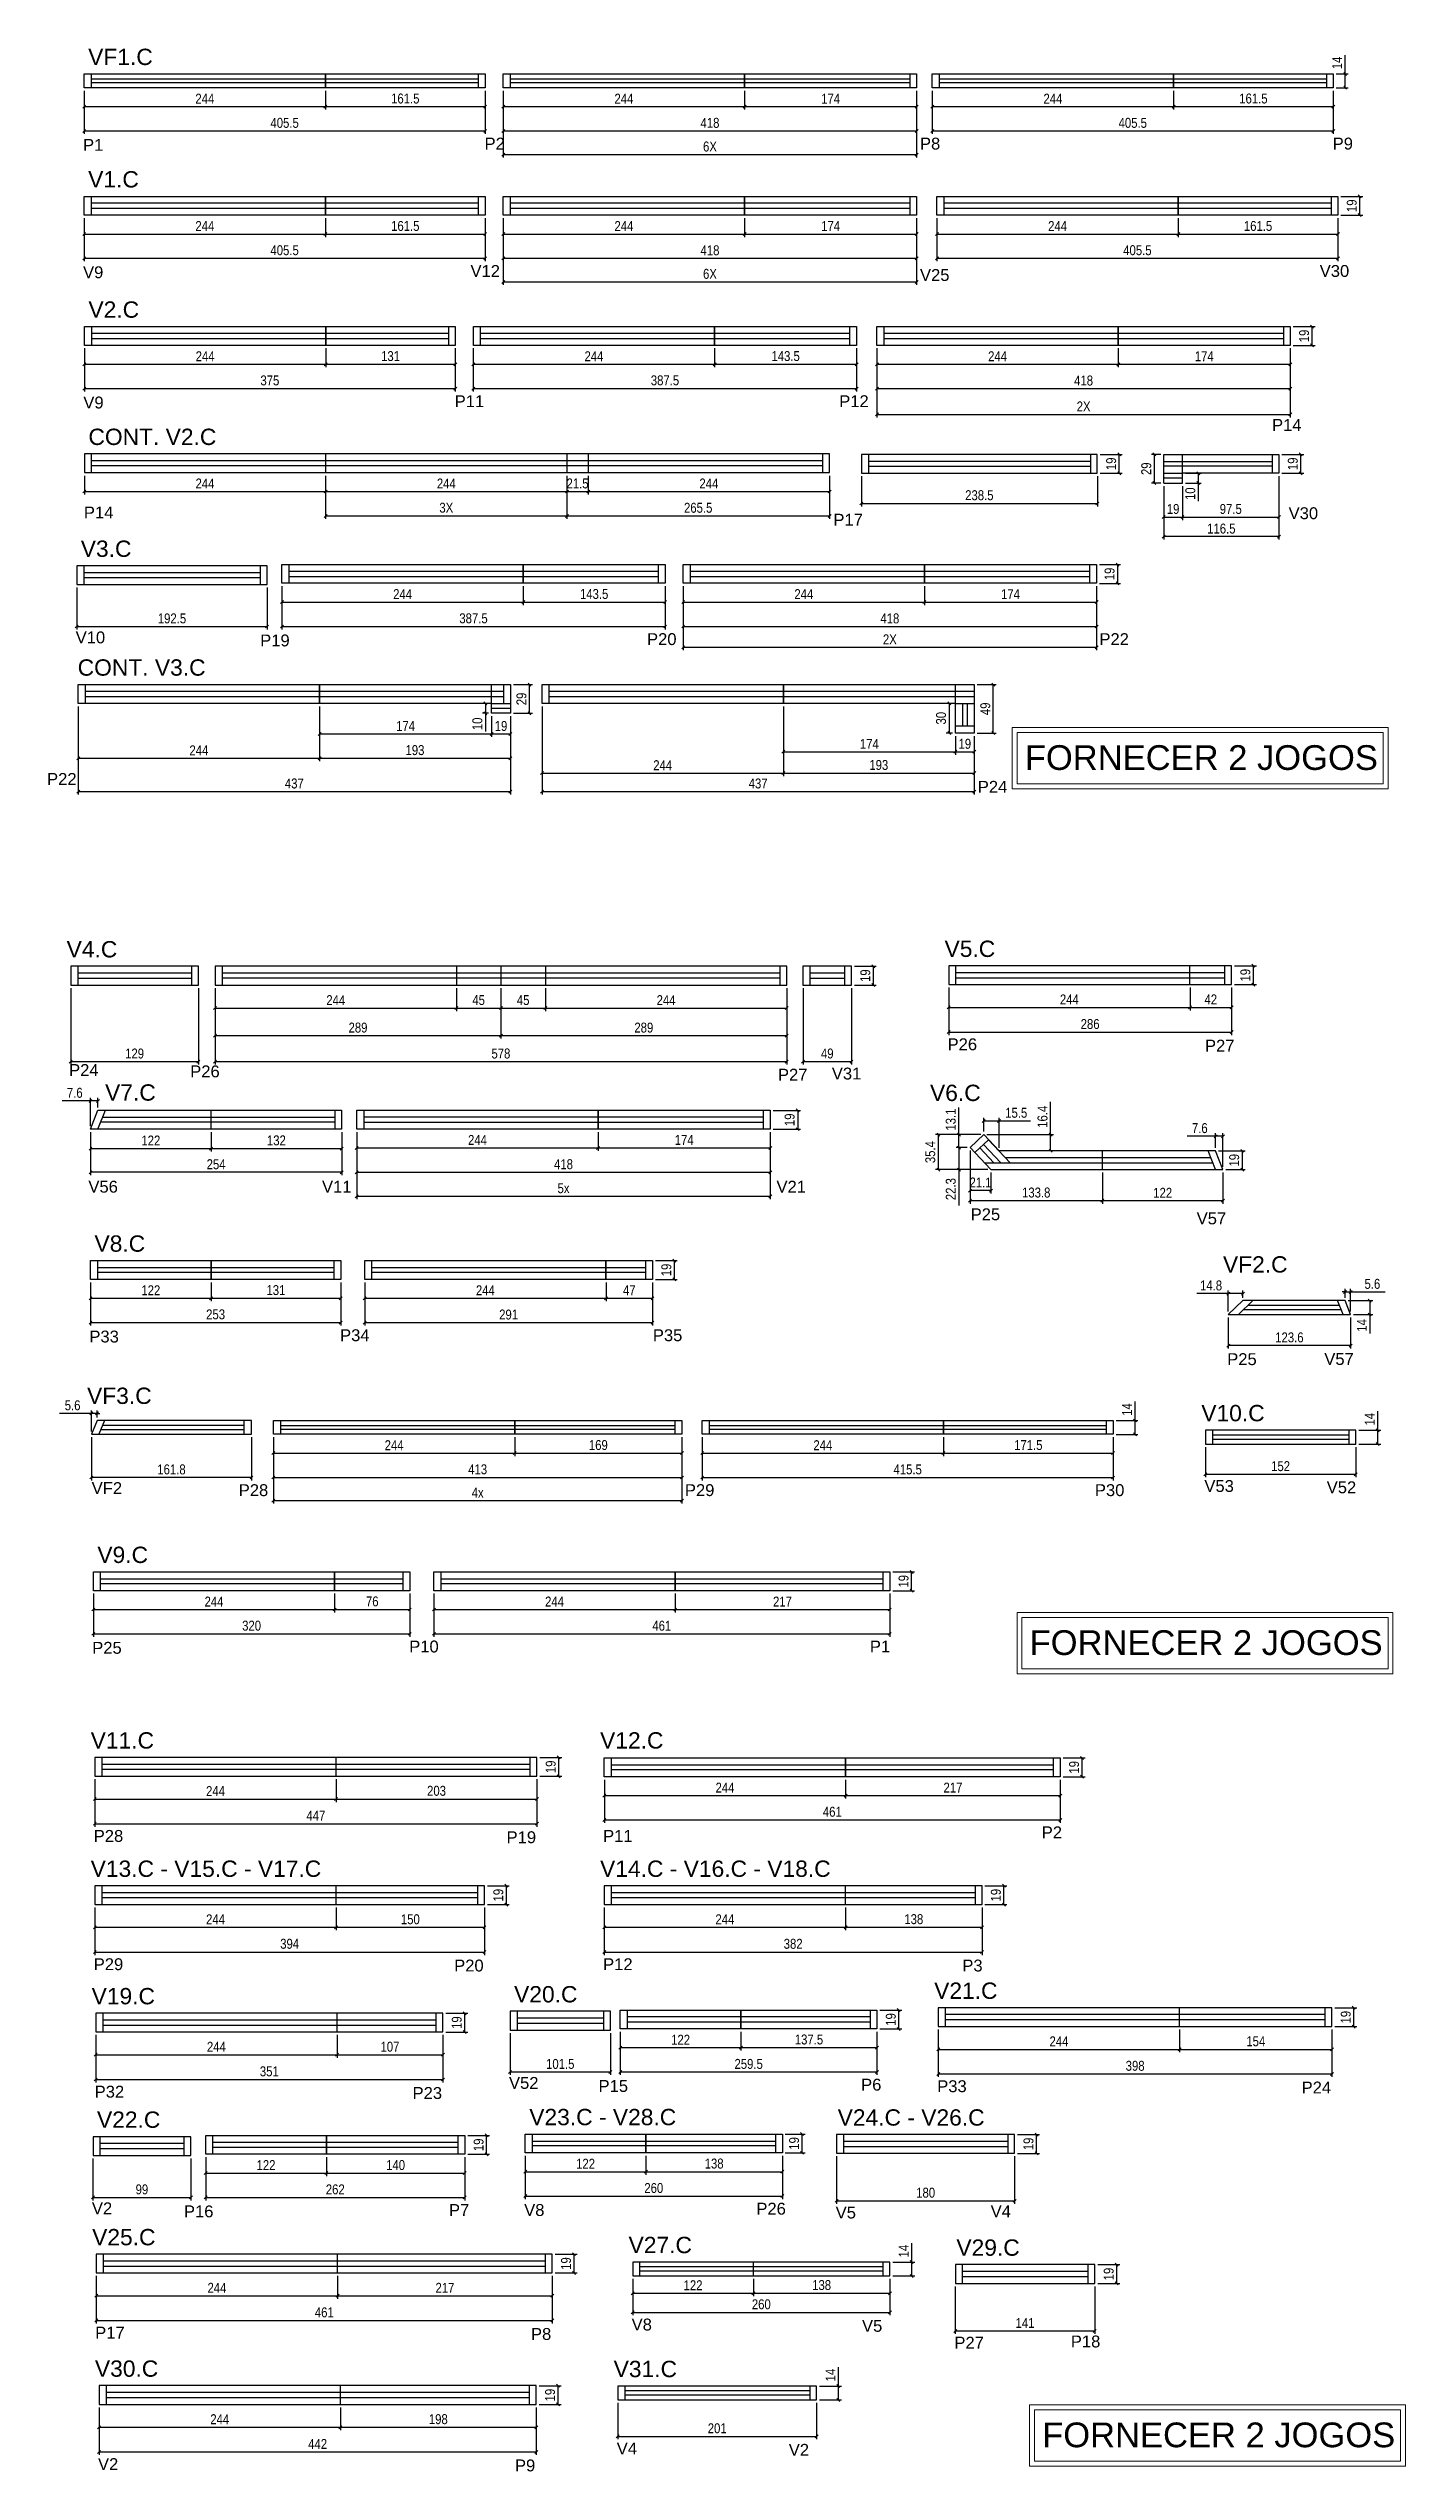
# Model space of a CAD drawing. Header units: millimetres. Extents: x 3390 to 4762, y -1152 to 1297.
import ezdxf

# ---------------------------------------------------------------- set-up
doc = ezdxf.new("R2010")
doc.units = ezdxf.units.MM
for name, color, linetype in [('00 - FELIPE', 2, 'Continuous'), ('5', 5, 'Continuous'), ('COTA', 241, 'Continuous'), ('NOMENCLATURA', 7, 'Continuous'), ('Painéis', 200, 'Continuous'), ('SARR_2.2x7', 40, 'Continuous'), ('SARR_EDITAR', 141, 'Continuous')]:
    doc.layers.add(name, color=color, linetype=linetype)
doc.layers.add('CARIMBO', color=255, linetype='Continuous', lineweight=9)
doc.styles.add('arial', font='arial.ttf')
doc.styles.add('COTA TECNICA', font='techl___.ttf', dxfattribs={"height": 10})
doc.styles.add('COTA TECNICA-50', font='techl___.ttf', dxfattribs={"height": 10})
doc.styles.get("Standard").update_dxf_attribs({"font": 'arial.ttf'})
doc.dimstyles.new('COTA PAINEL-50', dxfattribs={"dimtxt": 10, "dimasz": 3, "dimexe": 3, "dimexo": 3, "dimgap": 3, "dimtad": 1, "dimdec": 1, "dimzin": 12, "dimdsep": 46, "dimtxsty": 'COTA TECNICA-50', "dimblk1": 'OBLIQUE', "dimblk2": 'OBLIQUE', "dimsah": 1, "dimcen": 0.9, "dimclrd": 4, "dimclre": 4, "dimclrt": 240, "dimadec": 1, "dimazin": 3, "dimtfac": 1, "dimtdec": 1, "dimtmove": 0, "dimatfit": 3, "dimfxl": 1, "dimtolj": 1, "dimtzin": 12, "dimarcsym": 0})
doc.dimstyles.new('PAINEL', dxfattribs={"dimtxt": 10, "dimasz": 3, "dimexe": 3, "dimexo": 3, "dimgap": 3, "dimtad": 1, "dimdec": 1, "dimzin": 12, "dimdsep": 46, "dimtxsty": 'COTA TECNICA', "dimblk1": 'OBLIQUE', "dimblk2": 'OBLIQUE', "dimsah": 1, "dimcen": 0.9, "dimclrd": 4, "dimclre": 4, "dimclrt": 240, "dimadec": 1, "dimazin": 3, "dimtfac": 1, "dimtdec": 1, "dimtmove": 0, "dimatfit": 3, "dimfxl": 1, "dimtolj": 1, "dimtzin": 12, "dimarcsym": 0})

msp = doc.modelspace()

# ---------------------------------------------------------------- texts
at = {"layer": '5', "linetype": 'Continuous'}
for s, p in [('P1', (3424.98, 1193.69)), ('P2', (3830.99, 1195.01)), ('P8', (4271.25, 1195.01)), ('P9', (4688.57, 1195.01)), ('V12', (3816.75, 1066.28)), ('V30', (4675.47, 1066.28)), ('V9', (3424.98, 1064.95)), ('V25', (4271.27, 1062.2)), ('V9', (3425.27, 933.32)), ('P11', (3800.77, 934.65)), ('P12', (4189.6, 934.65)), ('P14', (4627.26, 910.67)), ('P14', (3425.82, 822.18)), ('V30', (4644.02, 821.47)), ('P17', (4183.71, 814.87)), ('V10', (3417.51, 695.97)), ('P19', (3604.09, 692.9)), ('P20', (3995.26, 694.23)), ('P22', (4452.68, 694.23)), ('P22', (3388.6, 552.91)), ('P24', (4329.73, 544.98)), ('P26', (4299.18, 284.75)), ('P27', (4559.46, 283.42)), ('P24', (3410.85, 258.74)), ('P26', (3533.35, 257.41)), ('P27', (4127.65, 254.04)), ('V31', (4182.13, 255.21)), ('V56', (3430.38, 140.85)), ('V11', (3666.62, 140.85)), ('V21', (4126.15, 140.85)), ('P25', (4322.52, 112.97)), ('V57', (4551.05, 108.84)), ('P33', (3431.38, -10.57)), ('P34', (3684.88, -9.25)), ('P35', (4001.15, -9.25)), ('P25', (4581.95, -33.41)), ('V57', (4680.09, -33.26)), ('VF2', (3433.72, -163.73)), ('P28', (3582.41, -165.79)), ('P29', (4033.57, -165.79)), ('P30', (4448.12, -165.79)), ('V53', (4558.82, -161.6)), ('V52', (4682.55, -162.94)), ('P25', (3434.28, -325.13)), ('P10', (3754.79, -323.81)), ('P1', (4220.6, -323.81)), ('P28', (3435.78, -515.23)), ('P19', (3853.25, -516.56)), ('P11', (3950.87, -515.23)), ('P2', (4394.38, -511.62)), ('P29', (3435.78, -644.89)), ('P20', (3800.25, -646.22)), ('P12', (3950.87, -644.89)), ('P3', (4314.08, -646.22)), ('V52', (3855.67, -764.85)), ('P15', (3946.25, -767.92)), ('P6', (4211.74, -766.6)), ('P33', (4288.69, -768.16)), ('P24', (4657.16, -769.5)), ('P32', (3436.73, -773.69)), ('P23', (3758.2, -775.02)), ('V2', (3433.93, -891.59)), ('P7', (3795, -893.34)), ('V8', (3871.03, -893.28)), ('P26', (4105.8, -891.96)), ('P16', (3527.01, -894.67)), ('V5', (4186, -895.84)), ('V4', (4342.74, -894.61)), ('V8', (3979.68, -1009.01)), ('V5', (4212.64, -1010.34)), ('P17', (3437.25, -1017.21)), ('P8', (3877.92, -1018.55)), ('P27', (4306.06, -1027.34)), ('P18', (4423.8, -1026.12)), ('V4', (3964.62, -1134.31)), ('V2', (4138.57, -1135.64)), ('V2', (3440.08, -1150.07)), ('P9', (3861.75, -1151.4))]:
    msp.add_text(s, height=12, rotation=359.99996, dxfattribs=at).set_placement(p)
at = {"layer": 'CARIMBO', "color": 1, "style": 'arial'}
for p in [(4377.27, 568.05), (4382.08, -326.39), (4394.79, -1127.02)]:
    msp.add_text('FORNECER 2 JOGOS', height=25, dxfattribs=at).set_placement(p)
at = {"layer": 'NOMENCLATURA', "linetype": 'Continuous'}
for s, p in [('VF1.C', (3430.15, 1280.4)), ('V1.C', (3430.15, 1156.66)), ('V2.C', (3430.43, 1025.03)), ('CONT. V2.C', (3430.43, 896.42)), ('V3.C', (3422.68, 783.35)), ('CONT. V3.C', (3419.54, 663.3)), ('V4.C', (3408.38, 378.58)), ('V5.C', (4296.11, 379.04)), ('V7.C', (3447.27, 233.81)), ('V6.C', (4281.41, 233.44)), ('V8.C', (3436.55, 81.14)), ('VF2.C', (4577.63, 60.08)), ('VF3.C', (3429.05, -72.68)), ('V10.C', (4555.74, -90.2)), ('V9.C', (3439.45, -233.42)), ('V11.C', (3432.7, -420.94)), ('V12.C', (3947.8, -420.94)), ('V13.C - V15.C - V17.C', (3432.7, -550.6)), ('V14.C - V16.C - V18.C', (3947.8, -550.6)), ('V20.C', (3860.83, -677.47)), ('V21.C', (4285.61, -673.88)), ('V19.C', (3433.65, -679.4)), ('V22.C', (3439.09, -804.22)), ('V23.C - V28.C', (3876.19, -801.57)), ('V24.C - V26.C', (4188.03, -802)), ('V25.C', (3434.18, -922.93)), ('V27.C', (3976.61, -930.88)), ('V29.C', (4308.09, -933.5)), ('V30.C', (3437, -1055.78)), ('V31.C', (3961.54, -1056.18))]:
    msp.add_text(s, height=16.5, dxfattribs=at).set_placement(p)

# ---------------------------------------------------------------- blocks, each defined once
blk = doc.blocks.new('_Oblique')
at = {"color": 0, "linetype": 'ByBlock', "lineweight": -2}
blk.add_line((-0.5, -0.5), (0.5, 0.5), dxfattribs=at)
blk = doc.blocks.new('*D20')
at = {"layer": 'COTA', "color": 4, "linetype": 'ByBlock', "lineweight": -2, "transparency": 16777216}
for p, q in [((3426.1, 1254.4), (3426.1, 1235.4)), ((3670.1, 1254.4), (3670.1, 1235.4)), ((3426.1, 1238.4), (3670.1, 1238.4))]:
    blk.add_line(p, q, dxfattribs=at)
at = {"layer": 'Defpoints', "color": 0, "linetype": 'ByBlock', "transparency": 16777216}
for p in [(3426.1, 1257.4), (3670.1, 1257.4), (3670.1, 1238.4)]:
    blk.add_point(p, dxfattribs=at)
at = {"layer": 'COTA', "color": 4, "linetype": 'ByBlock', "lineweight": -2, "transparency": 16777216, "xscale": 3, "yscale": 3, "zscale": 3, "rotation": 180}
blk.add_blockref('_Oblique', (3426.1, 1238.4), dxfattribs=at)
at = {"layer": 'COTA', "color": 4, "linetype": 'ByBlock', "lineweight": -2, "transparency": 16777216, "xscale": 3, "yscale": 3, "zscale": 3}
blk.add_blockref('_Oblique', (3670.1, 1238.4), dxfattribs=at)
at = {"layer": 'COTA', "color": 240, "linetype": 'ByBlock', "transparency": 16777216, "insert": (3548.1, 1246.4), "char_height": 10, "attachment_point": 5, "style": 'COTA TECNICA-50'}
blk.add_mtext('\\A1;244', dxfattribs=at)
blk = doc.blocks.new('*D21')
at = {"layer": 'COTA', "color": 4, "linetype": 'ByBlock', "lineweight": -2, "transparency": 16777216}
for p, q in [((3670.1, 1254.4), (3670.1, 1235.4)), ((3831.6, 1254.4), (3831.6, 1235.4)), ((3670.1, 1238.4), (3831.6, 1238.4))]:
    blk.add_line(p, q, dxfattribs=at)
at = {"layer": 'Defpoints', "color": 0, "linetype": 'ByBlock', "transparency": 16777216}
for p in [(3670.1, 1257.4), (3831.6, 1257.4), (3831.6, 1238.4)]:
    blk.add_point(p, dxfattribs=at)
at = {"layer": 'COTA', "color": 4, "linetype": 'ByBlock', "lineweight": -2, "transparency": 16777216, "xscale": 3, "yscale": 3, "zscale": 3, "rotation": 180}
blk.add_blockref('_Oblique', (3670.1, 1238.4), dxfattribs=at)
at = {"layer": 'COTA', "color": 4, "linetype": 'ByBlock', "lineweight": -2, "transparency": 16777216, "xscale": 3, "yscale": 3, "zscale": 3}
blk.add_blockref('_Oblique', (3831.6, 1238.4), dxfattribs=at)
at = {"layer": 'COTA', "color": 240, "linetype": 'ByBlock', "transparency": 16777216, "insert": (3750.8, 1246.5), "char_height": 10, "attachment_point": 5, "style": 'COTA TECNICA-50'}
blk.add_mtext('\\A1;161.5', dxfattribs=at)
blk = doc.blocks.new('*D149')
at = {"layer": 'COTA', "color": 4, "lineweight": -2, "transparency": 16777216}
for p, q in [((3426.1, 1254.4), (3426.1, 1210.8)), ((3831.6, 1254.4), (3831.6, 1210.8)), ((3426.1, 1213.8), (3831.6, 1213.8))]:
    blk.add_line(p, q, dxfattribs=at)
at = {"layer": 'Defpoints', "color": 0, "transparency": 16777216}
for p in [(3426.1, 1257.4), (3831.6, 1257.4), (3831.6, 1213.8)]:
    blk.add_point(p, dxfattribs=at)
at = {"layer": 'COTA', "color": 4, "lineweight": -2, "transparency": 16777216, "xscale": 3, "yscale": 3, "zscale": 3, "rotation": 180}
blk.add_blockref('_Oblique', (3426.1, 1213.8), dxfattribs=at)
at = {"layer": 'COTA', "color": 4, "lineweight": -2, "transparency": 16777216, "xscale": 3, "yscale": 3, "zscale": 3}
blk.add_blockref('_Oblique', (3831.6, 1213.8), dxfattribs=at)
at = {"layer": 'COTA', "color": 240, "transparency": 16777216, "insert": (3628.8, 1221.9), "char_height": 10, "attachment_point": 5, "style": 'COTA TECNICA'}
blk.add_mtext('\\A1;405.5', dxfattribs=at)
blk = doc.blocks.new('*D22')
at = {"layer": 'COTA', "color": 4, "linetype": 'ByBlock', "lineweight": -2, "transparency": 16777216}
for p, q in [((3849.9, 1254.4), (3849.9, 1235.4)), ((4093.9, 1254.4), (4093.9, 1235.4)), ((3849.9, 1238.4), (4093.9, 1238.4))]:
    blk.add_line(p, q, dxfattribs=at)
at = {"layer": 'Defpoints', "color": 0, "linetype": 'ByBlock', "transparency": 16777216}
for p in [(3849.9, 1257.4), (4093.9, 1257.4), (4093.9, 1238.4)]:
    blk.add_point(p, dxfattribs=at)
at = {"layer": 'COTA', "color": 4, "linetype": 'ByBlock', "lineweight": -2, "transparency": 16777216, "xscale": 3, "yscale": 3, "zscale": 3, "rotation": 180}
blk.add_blockref('_Oblique', (3849.9, 1238.4), dxfattribs=at)
at = {"layer": 'COTA', "color": 4, "linetype": 'ByBlock', "lineweight": -2, "transparency": 16777216, "xscale": 3, "yscale": 3, "zscale": 3}
blk.add_blockref('_Oblique', (4093.9, 1238.4), dxfattribs=at)
at = {"layer": 'COTA', "color": 240, "linetype": 'ByBlock', "transparency": 16777216, "insert": (3971.9, 1246.4), "char_height": 10, "attachment_point": 5, "style": 'COTA TECNICA-50'}
blk.add_mtext('\\A1;244', dxfattribs=at)
blk = doc.blocks.new('*D23')
at = {"layer": 'COTA', "color": 4, "linetype": 'ByBlock', "lineweight": -2, "transparency": 16777216}
for p, q in [((4093.9, 1254.4), (4093.9, 1235.4)), ((4267.9, 1254.4), (4267.9, 1235.4)), ((4093.9, 1238.4), (4267.9, 1238.4))]:
    blk.add_line(p, q, dxfattribs=at)
at = {"layer": 'Defpoints', "color": 0, "linetype": 'ByBlock', "transparency": 16777216}
for p in [(4093.9, 1257.4), (4267.9, 1257.4), (4267.9, 1238.4)]:
    blk.add_point(p, dxfattribs=at)
at = {"layer": 'COTA', "color": 4, "linetype": 'ByBlock', "lineweight": -2, "transparency": 16777216, "xscale": 3, "yscale": 3, "zscale": 3, "rotation": 180}
blk.add_blockref('_Oblique', (4093.9, 1238.4), dxfattribs=at)
at = {"layer": 'COTA', "color": 4, "linetype": 'ByBlock', "lineweight": -2, "transparency": 16777216, "xscale": 3, "yscale": 3, "zscale": 3}
blk.add_blockref('_Oblique', (4267.9, 1238.4), dxfattribs=at)
at = {"layer": 'COTA', "color": 240, "linetype": 'ByBlock', "transparency": 16777216, "insert": (4180.9, 1246.4), "char_height": 10, "attachment_point": 5, "style": 'COTA TECNICA-50'}
blk.add_mtext('\\A1;174', dxfattribs=at)
blk = doc.blocks.new('*D150')
at = {"layer": 'COTA', "color": 4, "lineweight": -2, "transparency": 16777216}
for p, q in [((3849.9, 1254.4), (3849.9, 1210.8)), ((4267.9, 1254.4), (4267.9, 1210.8)), ((3849.9, 1213.8), (4267.9, 1213.8))]:
    blk.add_line(p, q, dxfattribs=at)
at = {"layer": 'Defpoints', "color": 0, "transparency": 16777216}
for p in [(3849.9, 1257.4), (4267.9, 1257.4), (4267.9, 1213.8)]:
    blk.add_point(p, dxfattribs=at)
at = {"layer": 'COTA', "color": 4, "lineweight": -2, "transparency": 16777216, "xscale": 3, "yscale": 3, "zscale": 3, "rotation": 180}
blk.add_blockref('_Oblique', (3849.9, 1213.8), dxfattribs=at)
at = {"layer": 'COTA', "color": 4, "lineweight": -2, "transparency": 16777216, "xscale": 3, "yscale": 3, "zscale": 3}
blk.add_blockref('_Oblique', (4267.9, 1213.8), dxfattribs=at)
at = {"layer": 'COTA', "color": 240, "transparency": 16777216, "insert": (4058.9, 1221.9), "char_height": 10, "attachment_point": 5, "style": 'COTA TECNICA'}
blk.add_mtext('\\A1;418', dxfattribs=at)
blk = doc.blocks.new('*D24')
at = {"layer": 'COTA', "color": 4, "linetype": 'ByBlock', "lineweight": -2, "transparency": 16777216}
for p, q in [((3426.1, 1125.7), (3426.1, 1106.6)), ((3426.1, 1109.6), (3670.1, 1109.6)), ((3670.1, 1125.7), (3670.1, 1106.6))]:
    blk.add_line(p, q, dxfattribs=at)
at = {"layer": 'Defpoints', "color": 0, "linetype": 'ByBlock', "transparency": 16777216}
for p in [(3426.1, 1128.7), (3670.1, 1128.7), (3670.1, 1109.6)]:
    blk.add_point(p, dxfattribs=at)
at = {"layer": 'COTA', "color": 4, "linetype": 'ByBlock', "lineweight": -2, "transparency": 16777216, "xscale": 3, "yscale": 3, "zscale": 3, "rotation": 180}
blk.add_blockref('_Oblique', (3426.1, 1109.6), dxfattribs=at)
at = {"layer": 'COTA', "color": 4, "linetype": 'ByBlock', "lineweight": -2, "transparency": 16777216, "xscale": 3, "yscale": 3, "zscale": 3}
blk.add_blockref('_Oblique', (3670.1, 1109.6), dxfattribs=at)
at = {"layer": 'COTA', "color": 240, "linetype": 'ByBlock', "transparency": 16777216, "insert": (3548.1, 1117.7), "char_height": 10, "attachment_point": 5, "style": 'COTA TECNICA-50'}
blk.add_mtext('\\A1;244', dxfattribs=at)
blk = doc.blocks.new('*D25')
at = {"layer": 'COTA', "color": 4, "linetype": 'ByBlock', "lineweight": -2, "transparency": 16777216}
for p, q in [((3670.1, 1125.7), (3670.1, 1106.6)), ((3670.1, 1109.6), (3831.6, 1109.6)), ((3831.6, 1125.7), (3831.6, 1106.6))]:
    blk.add_line(p, q, dxfattribs=at)
at = {"layer": 'Defpoints', "color": 0, "linetype": 'ByBlock', "transparency": 16777216}
for p in [(3670.1, 1128.7), (3831.6, 1128.7), (3831.6, 1109.6)]:
    blk.add_point(p, dxfattribs=at)
at = {"layer": 'COTA', "color": 4, "linetype": 'ByBlock', "lineweight": -2, "transparency": 16777216, "xscale": 3, "yscale": 3, "zscale": 3, "rotation": 180}
blk.add_blockref('_Oblique', (3670.1, 1109.6), dxfattribs=at)
at = {"layer": 'COTA', "color": 4, "linetype": 'ByBlock', "lineweight": -2, "transparency": 16777216, "xscale": 3, "yscale": 3, "zscale": 3}
blk.add_blockref('_Oblique', (3831.6, 1109.6), dxfattribs=at)
at = {"layer": 'COTA', "color": 240, "linetype": 'ByBlock', "transparency": 16777216, "insert": (3750.8, 1117.7), "char_height": 10, "attachment_point": 5, "style": 'COTA TECNICA-50'}
blk.add_mtext('\\A1;161.5', dxfattribs=at)
blk = doc.blocks.new('*D138')
at = {"layer": 'COTA', "color": 4, "lineweight": -2, "transparency": 16777216}
for p, q in [((3426.1, 1125.7), (3426.1, 1082.1)), ((3831.6, 1125.7), (3831.6, 1082.1)), ((3426.1, 1085.1), (3831.6, 1085.1))]:
    blk.add_line(p, q, dxfattribs=at)
at = {"layer": 'Defpoints', "color": 0, "transparency": 16777216}
for p in [(3426.1, 1128.7), (3831.6, 1128.7), (3831.6, 1085.1)]:
    blk.add_point(p, dxfattribs=at)
at = {"layer": 'COTA', "color": 4, "lineweight": -2, "transparency": 16777216, "xscale": 3, "yscale": 3, "zscale": 3, "rotation": 180}
blk.add_blockref('_Oblique', (3426.1, 1085.1), dxfattribs=at)
at = {"layer": 'COTA', "color": 4, "lineweight": -2, "transparency": 16777216, "xscale": 3, "yscale": 3, "zscale": 3}
blk.add_blockref('_Oblique', (3831.6, 1085.1), dxfattribs=at)
at = {"layer": 'COTA', "color": 240, "transparency": 16777216, "insert": (3628.8, 1093.2), "char_height": 10, "attachment_point": 5, "style": 'COTA TECNICA'}
blk.add_mtext('\\A1;405.5', dxfattribs=at)
blk = doc.blocks.new('*D6')
at = {"layer": 'COTA', "color": 4, "linetype": 'ByBlock', "lineweight": -2, "transparency": 16777216}
for p, q in [((3849.9, 1125.7), (3849.9, 1106.6)), ((3849.9, 1109.6), (4093.9, 1109.6)), ((4093.9, 1125.7), (4093.9, 1106.6))]:
    blk.add_line(p, q, dxfattribs=at)
at = {"layer": 'Defpoints', "color": 0, "linetype": 'ByBlock', "transparency": 16777216}
for p in [(3849.9, 1128.7), (4093.9, 1128.7), (4093.9, 1109.6)]:
    blk.add_point(p, dxfattribs=at)
at = {"layer": 'COTA', "color": 4, "linetype": 'ByBlock', "lineweight": -2, "transparency": 16777216, "xscale": 3, "yscale": 3, "zscale": 3, "rotation": 180}
blk.add_blockref('_Oblique', (3849.9, 1109.6), dxfattribs=at)
at = {"layer": 'COTA', "color": 4, "linetype": 'ByBlock', "lineweight": -2, "transparency": 16777216, "xscale": 3, "yscale": 3, "zscale": 3}
blk.add_blockref('_Oblique', (4093.9, 1109.6), dxfattribs=at)
at = {"layer": 'COTA', "color": 240, "linetype": 'ByBlock', "transparency": 16777216, "insert": (3971.9, 1117.7), "char_height": 10, "attachment_point": 5, "style": 'COTA TECNICA-50'}
blk.add_mtext('\\A1;244', dxfattribs=at)
blk = doc.blocks.new('*D7')
at = {"layer": 'COTA', "color": 4, "linetype": 'ByBlock', "lineweight": -2, "transparency": 16777216}
for p, q in [((4093.9, 1125.7), (4093.9, 1106.6)), ((4093.9, 1109.6), (4267.9, 1109.6)), ((4267.9, 1125.7), (4267.9, 1106.6))]:
    blk.add_line(p, q, dxfattribs=at)
at = {"layer": 'Defpoints', "color": 0, "linetype": 'ByBlock', "transparency": 16777216}
for p in [(4093.9, 1128.7), (4267.9, 1128.7), (4267.9, 1109.6)]:
    blk.add_point(p, dxfattribs=at)
at = {"layer": 'COTA', "color": 4, "linetype": 'ByBlock', "lineweight": -2, "transparency": 16777216, "xscale": 3, "yscale": 3, "zscale": 3, "rotation": 180}
blk.add_blockref('_Oblique', (4093.9, 1109.6), dxfattribs=at)
at = {"layer": 'COTA', "color": 4, "linetype": 'ByBlock', "lineweight": -2, "transparency": 16777216, "xscale": 3, "yscale": 3, "zscale": 3}
blk.add_blockref('_Oblique', (4267.9, 1109.6), dxfattribs=at)
at = {"layer": 'COTA', "color": 240, "linetype": 'ByBlock', "transparency": 16777216, "insert": (4180.9, 1117.7), "char_height": 10, "attachment_point": 5, "style": 'COTA TECNICA-50'}
blk.add_mtext('\\A1;174', dxfattribs=at)
blk = doc.blocks.new('*D139')
at = {"layer": 'COTA', "color": 4, "lineweight": -2, "transparency": 16777216}
for p, q in [((3849.9, 1125.7), (3849.9, 1082.1)), ((4267.9, 1125.7), (4267.9, 1082.1)), ((3849.9, 1085.1), (4267.9, 1085.1))]:
    blk.add_line(p, q, dxfattribs=at)
at = {"layer": 'Defpoints', "color": 0, "transparency": 16777216}
for p in [(3849.9, 1128.7), (4267.9, 1128.7), (4267.9, 1085.1)]:
    blk.add_point(p, dxfattribs=at)
at = {"layer": 'COTA', "color": 4, "lineweight": -2, "transparency": 16777216, "xscale": 3, "yscale": 3, "zscale": 3, "rotation": 180}
blk.add_blockref('_Oblique', (3849.9, 1085.1), dxfattribs=at)
at = {"layer": 'COTA', "color": 4, "lineweight": -2, "transparency": 16777216, "xscale": 3, "yscale": 3, "zscale": 3}
blk.add_blockref('_Oblique', (4267.9, 1085.1), dxfattribs=at)
at = {"layer": 'COTA', "color": 240, "transparency": 16777216, "insert": (4058.9, 1093.1), "char_height": 10, "attachment_point": 5, "style": 'COTA TECNICA'}
blk.add_mtext('\\A1;418', dxfattribs=at)
blk = doc.blocks.new('*D8')
at = {"layer": 'COTA', "color": 4, "linetype": 'ByBlock', "lineweight": -2, "transparency": 16777216}
for p, q in [((4288.4, 1125.7), (4288.4, 1106.6)), ((4288.4, 1109.6), (4532.4, 1109.6)), ((4532.4, 1125.7), (4532.4, 1106.6))]:
    blk.add_line(p, q, dxfattribs=at)
at = {"layer": 'Defpoints', "color": 0, "linetype": 'ByBlock', "transparency": 16777216}
for p in [(4288.4, 1128.7), (4532.4, 1128.7), (4532.4, 1109.6)]:
    blk.add_point(p, dxfattribs=at)
at = {"layer": 'COTA', "color": 4, "linetype": 'ByBlock', "lineweight": -2, "transparency": 16777216, "xscale": 3, "yscale": 3, "zscale": 3, "rotation": 180}
blk.add_blockref('_Oblique', (4288.4, 1109.6), dxfattribs=at)
at = {"layer": 'COTA', "color": 4, "linetype": 'ByBlock', "lineweight": -2, "transparency": 16777216, "xscale": 3, "yscale": 3, "zscale": 3}
blk.add_blockref('_Oblique', (4532.4, 1109.6), dxfattribs=at)
at = {"layer": 'COTA', "color": 240, "linetype": 'ByBlock', "transparency": 16777216, "insert": (4410.4, 1117.7), "char_height": 10, "attachment_point": 5, "style": 'COTA TECNICA-50'}
blk.add_mtext('\\A1;244', dxfattribs=at)
blk = doc.blocks.new('*D9')
at = {"layer": 'COTA', "color": 4, "linetype": 'ByBlock', "lineweight": -2, "transparency": 16777216}
for p, q in [((4532.4, 1125.7), (4532.4, 1106.6)), ((4532.4, 1109.6), (4693.9, 1109.6)), ((4693.9, 1125.7), (4693.9, 1106.6))]:
    blk.add_line(p, q, dxfattribs=at)
at = {"layer": 'Defpoints', "color": 0, "linetype": 'ByBlock', "transparency": 16777216}
for p in [(4532.4, 1128.7), (4693.9, 1128.7), (4693.9, 1109.6)]:
    blk.add_point(p, dxfattribs=at)
at = {"layer": 'COTA', "color": 4, "linetype": 'ByBlock', "lineweight": -2, "transparency": 16777216, "xscale": 3, "yscale": 3, "zscale": 3, "rotation": 180}
blk.add_blockref('_Oblique', (4532.4, 1109.6), dxfattribs=at)
at = {"layer": 'COTA', "color": 4, "linetype": 'ByBlock', "lineweight": -2, "transparency": 16777216, "xscale": 3, "yscale": 3, "zscale": 3}
blk.add_blockref('_Oblique', (4693.9, 1109.6), dxfattribs=at)
at = {"layer": 'COTA', "color": 240, "linetype": 'ByBlock', "transparency": 16777216, "insert": (4613.1, 1117.7), "char_height": 10, "attachment_point": 5, "style": 'COTA TECNICA-50'}
blk.add_mtext('\\A1;161.5', dxfattribs=at)
blk = doc.blocks.new('*D140')
at = {"layer": 'COTA', "color": 4, "lineweight": -2, "transparency": 16777216}
for p, q in [((4288.4, 1125.7), (4288.4, 1082.1)), ((4693.9, 1125.7), (4693.9, 1082.1)), ((4288.4, 1085.1), (4693.9, 1085.1))]:
    blk.add_line(p, q, dxfattribs=at)
at = {"layer": 'Defpoints', "color": 0, "transparency": 16777216}
for p in [(4288.4, 1128.7), (4693.9, 1128.7), (4693.9, 1085.1)]:
    blk.add_point(p, dxfattribs=at)
at = {"layer": 'COTA', "color": 4, "lineweight": -2, "transparency": 16777216, "xscale": 3, "yscale": 3, "zscale": 3, "rotation": 180}
blk.add_blockref('_Oblique', (4288.4, 1085.1), dxfattribs=at)
at = {"layer": 'COTA', "color": 4, "lineweight": -2, "transparency": 16777216, "xscale": 3, "yscale": 3, "zscale": 3}
blk.add_blockref('_Oblique', (4693.9, 1085.1), dxfattribs=at)
at = {"layer": 'COTA', "color": 240, "transparency": 16777216, "insert": (4491.1, 1093.2), "char_height": 10, "attachment_point": 5, "style": 'COTA TECNICA'}
blk.add_mtext('\\A1;405.5', dxfattribs=at)
blk = doc.blocks.new('*D141')
at = {"layer": 'COTA', "color": 4, "lineweight": -2, "transparency": 16777216}
for p, q in [((4696.9, 1147.7), (4719, 1147.7)), ((4696.9, 1128.7), (4719, 1128.7)), ((4716, 1128.7), (4716, 1147.7))]:
    blk.add_line(p, q, dxfattribs=at)
at = {"layer": 'Defpoints', "color": 0, "transparency": 16777216}
for p in [(4693.9, 1147.7), (4693.9, 1128.7), (4716, 1147.7)]:
    blk.add_point(p, dxfattribs=at)
at = {"layer": 'COTA', "color": 4, "lineweight": -2, "transparency": 16777216, "xscale": 3, "yscale": 3, "zscale": 3}
for p, rotation in [((4716, 1147.7), 90), ((4716, 1128.7), 270)]:
    blk.add_blockref('_Oblique', p, dxfattribs=dict(at, rotation=rotation))
at = {"layer": 'COTA', "color": 240, "transparency": 16777216, "insert": (4707.9, 1138.2), "char_height": 10, "attachment_point": 5, "rotation": 90, "style": 'COTA TECNICA'}
blk.add_mtext('\\A1;19', dxfattribs=at)
blk = doc.blocks.new('*D10')
at = {"layer": 'COTA', "color": 4, "linetype": 'ByBlock', "lineweight": -2, "transparency": 16777216}
for p, q in [((3426.4, 994.1), (3426.4, 975)), ((3670.4, 994.1), (3670.4, 975)), ((3426.4, 978), (3670.4, 978))]:
    blk.add_line(p, q, dxfattribs=at)
at = {"layer": 'Defpoints', "color": 0, "linetype": 'ByBlock', "transparency": 16777216}
for p in [(3426.4, 997.1), (3670.4, 997.1), (3670.4, 978)]:
    blk.add_point(p, dxfattribs=at)
at = {"layer": 'COTA', "color": 4, "linetype": 'ByBlock', "lineweight": -2, "transparency": 16777216, "xscale": 3, "yscale": 3, "zscale": 3, "rotation": 180}
blk.add_blockref('_Oblique', (3426.4, 978), dxfattribs=at)
at = {"layer": 'COTA', "color": 4, "linetype": 'ByBlock', "lineweight": -2, "transparency": 16777216, "xscale": 3, "yscale": 3, "zscale": 3}
blk.add_blockref('_Oblique', (3670.4, 978), dxfattribs=at)
at = {"layer": 'COTA', "color": 240, "linetype": 'ByBlock', "transparency": 16777216, "insert": (3548.4, 986.1), "char_height": 10, "attachment_point": 5, "style": 'COTA TECNICA-50'}
blk.add_mtext('\\A1;244', dxfattribs=at)
blk = doc.blocks.new('*D11')
at = {"layer": 'COTA', "color": 4, "linetype": 'ByBlock', "lineweight": -2, "transparency": 16777216}
for p, q in [((3670.4, 994.1), (3670.4, 975)), ((3801.4, 994.1), (3801.4, 975)), ((3670.4, 978), (3801.4, 978))]:
    blk.add_line(p, q, dxfattribs=at)
at = {"layer": 'Defpoints', "color": 0, "linetype": 'ByBlock', "transparency": 16777216}
for p in [(3670.4, 997.1), (3801.4, 997.1), (3801.4, 978)]:
    blk.add_point(p, dxfattribs=at)
at = {"layer": 'COTA', "color": 4, "linetype": 'ByBlock', "lineweight": -2, "transparency": 16777216, "xscale": 3, "yscale": 3, "zscale": 3, "rotation": 180}
blk.add_blockref('_Oblique', (3670.4, 978), dxfattribs=at)
at = {"layer": 'COTA', "color": 4, "linetype": 'ByBlock', "lineweight": -2, "transparency": 16777216, "xscale": 3, "yscale": 3, "zscale": 3}
blk.add_blockref('_Oblique', (3801.4, 978), dxfattribs=at)
at = {"layer": 'COTA', "color": 240, "linetype": 'ByBlock', "transparency": 16777216, "insert": (3735.9, 986.2), "char_height": 10, "attachment_point": 5, "style": 'COTA TECNICA-50'}
blk.add_mtext('\\A1;131', dxfattribs=at)
blk = doc.blocks.new('*D142')
at = {"layer": 'COTA', "color": 4, "lineweight": -2, "transparency": 16777216}
for p, q in [((3426.4, 994.1), (3426.4, 950.4)), ((3801.4, 994.1), (3801.4, 950.4)), ((3426.4, 953.4), (3801.4, 953.4))]:
    blk.add_line(p, q, dxfattribs=at)
at = {"layer": 'Defpoints', "color": 0, "transparency": 16777216}
for p in [(3426.4, 997.1), (3801.4, 997.1), (3801.4, 953.4)]:
    blk.add_point(p, dxfattribs=at)
at = {"layer": 'COTA', "color": 4, "lineweight": -2, "transparency": 16777216, "xscale": 3, "yscale": 3, "zscale": 3, "rotation": 180}
blk.add_blockref('_Oblique', (3426.4, 953.4), dxfattribs=at)
at = {"layer": 'COTA', "color": 4, "lineweight": -2, "transparency": 16777216, "xscale": 3, "yscale": 3, "zscale": 3}
blk.add_blockref('_Oblique', (3801.4, 953.4), dxfattribs=at)
at = {"layer": 'COTA', "color": 240, "transparency": 16777216, "insert": (3613.9, 961.6), "char_height": 10, "attachment_point": 5, "style": 'COTA TECNICA'}
blk.add_mtext('\\A1;375', dxfattribs=at)
blk = doc.blocks.new('*D12')
at = {"layer": 'COTA', "color": 4, "linetype": 'ByBlock', "lineweight": -2, "transparency": 16777216}
for p, q in [((3819.6, 994.1), (3819.6, 975)), ((4063.6, 994.1), (4063.6, 975)), ((3819.6, 978), (4063.6, 978))]:
    blk.add_line(p, q, dxfattribs=at)
at = {"layer": 'Defpoints', "color": 0, "linetype": 'ByBlock', "transparency": 16777216}
for p in [(3819.6, 997.1), (4063.6, 997.1), (4063.6, 978)]:
    blk.add_point(p, dxfattribs=at)
at = {"layer": 'COTA', "color": 4, "linetype": 'ByBlock', "lineweight": -2, "transparency": 16777216, "xscale": 3, "yscale": 3, "zscale": 3, "rotation": 180}
blk.add_blockref('_Oblique', (3819.6, 978), dxfattribs=at)
at = {"layer": 'COTA', "color": 4, "linetype": 'ByBlock', "lineweight": -2, "transparency": 16777216, "xscale": 3, "yscale": 3, "zscale": 3}
blk.add_blockref('_Oblique', (4063.6, 978), dxfattribs=at)
at = {"layer": 'COTA', "color": 240, "linetype": 'ByBlock', "transparency": 16777216, "insert": (3941.6, 986.1), "char_height": 10, "attachment_point": 5, "style": 'COTA TECNICA-50'}
blk.add_mtext('\\A1;244', dxfattribs=at)
blk = doc.blocks.new('*D13')
at = {"layer": 'COTA', "color": 4, "linetype": 'ByBlock', "lineweight": -2, "transparency": 16777216}
for p, q in [((4063.6, 994.1), (4063.6, 975)), ((4207.1, 994.1), (4207.1, 975)), ((4063.6, 978), (4207.1, 978))]:
    blk.add_line(p, q, dxfattribs=at)
at = {"layer": 'Defpoints', "color": 0, "linetype": 'ByBlock', "transparency": 16777216}
for p in [(4063.6, 997.1), (4207.1, 997.1), (4207.1, 978)]:
    blk.add_point(p, dxfattribs=at)
at = {"layer": 'COTA', "color": 4, "linetype": 'ByBlock', "lineweight": -2, "transparency": 16777216, "xscale": 3, "yscale": 3, "zscale": 3, "rotation": 180}
blk.add_blockref('_Oblique', (4063.6, 978), dxfattribs=at)
at = {"layer": 'COTA', "color": 4, "linetype": 'ByBlock', "lineweight": -2, "transparency": 16777216, "xscale": 3, "yscale": 3, "zscale": 3}
blk.add_blockref('_Oblique', (4207.1, 978), dxfattribs=at)
at = {"layer": 'COTA', "color": 240, "linetype": 'ByBlock', "transparency": 16777216, "insert": (4135.4, 986.2), "char_height": 10, "attachment_point": 5, "style": 'COTA TECNICA-50'}
blk.add_mtext('\\A1;143.5', dxfattribs=at)
blk = doc.blocks.new('*D143')
at = {"layer": 'COTA', "color": 4, "lineweight": -2, "transparency": 16777216}
for p, q in [((3819.6, 994.1), (3819.6, 950.4)), ((4207.1, 994.1), (4207.1, 950.4)), ((3819.6, 953.4), (4207.1, 953.4))]:
    blk.add_line(p, q, dxfattribs=at)
at = {"layer": 'Defpoints', "color": 0, "transparency": 16777216}
for p in [(3819.6, 997.1), (4207.1, 997.1), (4207.1, 953.4)]:
    blk.add_point(p, dxfattribs=at)
at = {"layer": 'COTA', "color": 4, "lineweight": -2, "transparency": 16777216, "xscale": 3, "yscale": 3, "zscale": 3, "rotation": 180}
blk.add_blockref('_Oblique', (3819.6, 953.4), dxfattribs=at)
at = {"layer": 'COTA', "color": 4, "lineweight": -2, "transparency": 16777216, "xscale": 3, "yscale": 3, "zscale": 3}
blk.add_blockref('_Oblique', (4207.1, 953.4), dxfattribs=at)
at = {"layer": 'COTA', "color": 240, "transparency": 16777216, "insert": (4013.4, 961.7), "char_height": 10, "attachment_point": 5, "style": 'COTA TECNICA'}
blk.add_mtext('\\A1;387.5', dxfattribs=at)
blk = doc.blocks.new('*D14')
at = {"layer": 'COTA', "color": 4, "linetype": 'ByBlock', "lineweight": -2, "transparency": 16777216}
for p, q in [((4227.7, 994.1), (4227.7, 975)), ((4471.7, 994.1), (4471.7, 975)), ((4227.7, 978), (4471.7, 978))]:
    blk.add_line(p, q, dxfattribs=at)
at = {"layer": 'Defpoints', "color": 0, "linetype": 'ByBlock', "transparency": 16777216}
for p in [(4227.7, 997.1), (4471.7, 997.1), (4471.7, 978)]:
    blk.add_point(p, dxfattribs=at)
at = {"layer": 'COTA', "color": 4, "linetype": 'ByBlock', "lineweight": -2, "transparency": 16777216, "xscale": 3, "yscale": 3, "zscale": 3, "rotation": 180}
blk.add_blockref('_Oblique', (4227.7, 978), dxfattribs=at)
at = {"layer": 'COTA', "color": 4, "linetype": 'ByBlock', "lineweight": -2, "transparency": 16777216, "xscale": 3, "yscale": 3, "zscale": 3}
blk.add_blockref('_Oblique', (4471.7, 978), dxfattribs=at)
at = {"layer": 'COTA', "color": 240, "linetype": 'ByBlock', "transparency": 16777216, "insert": (4349.7, 986.1), "char_height": 10, "attachment_point": 5, "style": 'COTA TECNICA-50'}
blk.add_mtext('\\A1;244', dxfattribs=at)
blk = doc.blocks.new('*D15')
at = {"layer": 'COTA', "color": 4, "linetype": 'ByBlock', "lineweight": -2, "transparency": 16777216}
for p, q in [((4471.7, 994.1), (4471.7, 975)), ((4645.7, 994.1), (4645.7, 975)), ((4471.7, 978), (4645.7, 978))]:
    blk.add_line(p, q, dxfattribs=at)
at = {"layer": 'Defpoints', "color": 0, "linetype": 'ByBlock', "transparency": 16777216}
for p in [(4471.7, 997.1), (4645.7, 997.1), (4645.7, 978)]:
    blk.add_point(p, dxfattribs=at)
at = {"layer": 'COTA', "color": 4, "linetype": 'ByBlock', "lineweight": -2, "transparency": 16777216, "xscale": 3, "yscale": 3, "zscale": 3, "rotation": 180}
blk.add_blockref('_Oblique', (4471.7, 978), dxfattribs=at)
at = {"layer": 'COTA', "color": 4, "linetype": 'ByBlock', "lineweight": -2, "transparency": 16777216, "xscale": 3, "yscale": 3, "zscale": 3}
blk.add_blockref('_Oblique', (4645.7, 978), dxfattribs=at)
at = {"layer": 'COTA', "color": 240, "linetype": 'ByBlock', "transparency": 16777216, "insert": (4558.7, 986.1), "char_height": 10, "attachment_point": 5, "style": 'COTA TECNICA-50'}
blk.add_mtext('\\A1;174', dxfattribs=at)
blk = doc.blocks.new('*D144')
at = {"layer": 'COTA', "color": 4, "lineweight": -2, "transparency": 16777216}
for p, q in [((4227.7, 994.1), (4227.7, 950.4)), ((4645.7, 994.1), (4645.7, 950.4)), ((4227.7, 953.4), (4645.7, 953.4))]:
    blk.add_line(p, q, dxfattribs=at)
at = {"layer": 'Defpoints', "color": 0, "transparency": 16777216}
for p in [(4227.7, 997.1), (4645.7, 997.1), (4645.7, 953.4)]:
    blk.add_point(p, dxfattribs=at)
at = {"layer": 'COTA', "color": 4, "lineweight": -2, "transparency": 16777216, "xscale": 3, "yscale": 3, "zscale": 3, "rotation": 180}
blk.add_blockref('_Oblique', (4227.7, 953.4), dxfattribs=at)
at = {"layer": 'COTA', "color": 4, "lineweight": -2, "transparency": 16777216, "xscale": 3, "yscale": 3, "zscale": 3}
blk.add_blockref('_Oblique', (4645.7, 953.4), dxfattribs=at)
at = {"layer": 'COTA', "color": 240, "transparency": 16777216, "insert": (4436.7, 961.5), "char_height": 10, "attachment_point": 5, "style": 'COTA TECNICA'}
blk.add_mtext('\\A1;418', dxfattribs=at)
blk = doc.blocks.new('*D145')
at = {"layer": 'COTA', "color": 4, "lineweight": -2, "transparency": 16777216}
for p, q in [((4648.7, 1016.1), (4670.8, 1016.1)), ((4667.8, 997.1), (4667.8, 1016.1)), ((4648.7, 997.1), (4670.8, 997.1))]:
    blk.add_line(p, q, dxfattribs=at)
at = {"layer": 'Defpoints', "color": 0, "transparency": 16777216}
for p in [(4645.7, 1016.1), (4667.8, 1016.1), (4645.7, 997.1)]:
    blk.add_point(p, dxfattribs=at)
at = {"layer": 'COTA', "color": 4, "lineweight": -2, "transparency": 16777216, "xscale": 3, "yscale": 3, "zscale": 3}
for p, rotation in [((4667.8, 1016.1), 90), ((4667.8, 997.1), 270)]:
    blk.add_blockref('_Oblique', p, dxfattribs=dict(at, rotation=rotation))
at = {"layer": 'COTA', "color": 240, "transparency": 16777216, "insert": (4659.7, 1006.6), "char_height": 10, "attachment_point": 5, "rotation": 90, "style": 'COTA TECNICA'}
blk.add_mtext('\\A1;19', dxfattribs=at)
blk = doc.blocks.new('*D16')
at = {"layer": 'COTA', "color": 4, "linetype": 'ByBlock', "lineweight": -2, "transparency": 16777216}
for p, q in [((3670.3, 865.4), (3670.3, 821.8)), ((3914.3, 865.4), (3914.3, 821.8)), ((3670.3, 824.8), (3914.3, 824.8))]:
    blk.add_line(p, q, dxfattribs=at)
at = {"layer": 'Defpoints', "color": 0, "linetype": 'ByBlock', "transparency": 16777216}
for p in [(3670.3, 868.4), (3914.3, 868.4), (3914.3, 824.8)]:
    blk.add_point(p, dxfattribs=at)
at = {"layer": 'COTA', "color": 4, "linetype": 'ByBlock', "lineweight": -2, "transparency": 16777216, "xscale": 3, "yscale": 3, "zscale": 3, "rotation": 180}
blk.add_blockref('_Oblique', (3670.3, 824.8), dxfattribs=at)
at = {"layer": 'COTA', "color": 4, "linetype": 'ByBlock', "lineweight": -2, "transparency": 16777216, "xscale": 3, "yscale": 3, "zscale": 3}
blk.add_blockref('_Oblique', (3914.3, 824.8), dxfattribs=at)
at = {"layer": 'COTA', "color": 240, "linetype": 'ByBlock', "transparency": 16777216, "insert": (3792.3, 833), "char_height": 10, "attachment_point": 5, "style": 'COTA TECNICA-50'}
blk.add_mtext('\\A1;3X', dxfattribs=at)
blk = doc.blocks.new('*D146')
at = {"layer": 'COTA', "color": 4, "linetype": 'ByBlock', "lineweight": -2, "transparency": 16777216}
for p, q in [((3426.3, 865.4), (3426.3, 846.4)), ((3670.3, 865.4), (3670.3, 846.4)), ((3426.3, 849.4), (3670.3, 849.4))]:
    blk.add_line(p, q, dxfattribs=at)
at = {"layer": 'Defpoints', "color": 0, "linetype": 'ByBlock', "transparency": 16777216}
for p in [(3426.3, 868.4), (3670.3, 868.4), (3670.3, 849.4)]:
    blk.add_point(p, dxfattribs=at)
at = {"layer": 'COTA', "color": 4, "linetype": 'ByBlock', "lineweight": -2, "transparency": 16777216, "xscale": 3, "yscale": 3, "zscale": 3, "rotation": 180}
blk.add_blockref('_Oblique', (3426.3, 849.4), dxfattribs=at)
at = {"layer": 'COTA', "color": 4, "linetype": 'ByBlock', "lineweight": -2, "transparency": 16777216, "xscale": 3, "yscale": 3, "zscale": 3}
blk.add_blockref('_Oblique', (3670.3, 849.4), dxfattribs=at)
at = {"layer": 'COTA', "color": 240, "linetype": 'ByBlock', "transparency": 16777216, "insert": (3548.3, 857.5), "char_height": 10, "attachment_point": 5, "style": 'COTA TECNICA-50'}
blk.add_mtext('\\A1;244', dxfattribs=at)
blk = doc.blocks.new('*D147')
at = {"layer": 'COTA', "color": 4, "linetype": 'ByBlock', "lineweight": -2, "transparency": 16777216}
for p, q in [((3670.3, 865.4), (3670.3, 846.4)), ((3914.3, 865.4), (3914.3, 846.4)), ((3670.3, 849.4), (3914.3, 849.4))]:
    blk.add_line(p, q, dxfattribs=at)
at = {"layer": 'Defpoints', "color": 0, "linetype": 'ByBlock', "transparency": 16777216}
for p in [(3670.3, 868.4), (3914.3, 868.4), (3914.3, 849.4)]:
    blk.add_point(p, dxfattribs=at)
at = {"layer": 'COTA', "color": 4, "linetype": 'ByBlock', "lineweight": -2, "transparency": 16777216, "xscale": 3, "yscale": 3, "zscale": 3, "rotation": 180}
blk.add_blockref('_Oblique', (3670.3, 849.4), dxfattribs=at)
at = {"layer": 'COTA', "color": 4, "linetype": 'ByBlock', "lineweight": -2, "transparency": 16777216, "xscale": 3, "yscale": 3, "zscale": 3}
blk.add_blockref('_Oblique', (3914.3, 849.4), dxfattribs=at)
at = {"layer": 'COTA', "color": 240, "linetype": 'ByBlock', "transparency": 16777216, "insert": (3792.3, 857.5), "char_height": 10, "attachment_point": 5, "style": 'COTA TECNICA-50'}
blk.add_mtext('\\A1;244', dxfattribs=at)
blk = doc.blocks.new('*D17')
at = {"layer": 'COTA', "color": 4, "linetype": 'ByBlock', "lineweight": -2, "transparency": 16777216}
for p, q in [((3914.3, 865.4), (3914.3, 846.4)), ((3935.8, 865.4), (3935.8, 846.4)), ((3914.3, 849.4), (3935.8, 849.4))]:
    blk.add_line(p, q, dxfattribs=at)
at = {"layer": 'Defpoints', "color": 0, "linetype": 'ByBlock', "transparency": 16777216}
for p in [(3914.3, 868.4), (3935.8, 868.4), (3935.8, 849.4)]:
    blk.add_point(p, dxfattribs=at)
at = {"layer": 'COTA', "color": 4, "linetype": 'ByBlock', "lineweight": -2, "transparency": 16777216, "xscale": 3, "yscale": 3, "zscale": 3, "rotation": 180}
blk.add_blockref('_Oblique', (3914.3, 849.4), dxfattribs=at)
at = {"layer": 'COTA', "color": 4, "linetype": 'ByBlock', "lineweight": -2, "transparency": 16777216, "xscale": 3, "yscale": 3, "zscale": 3}
blk.add_blockref('_Oblique', (3935.8, 849.4), dxfattribs=at)
at = {"layer": 'COTA', "color": 240, "linetype": 'ByBlock', "transparency": 16777216, "insert": (3925, 857.5), "char_height": 10, "attachment_point": 5, "style": 'COTA TECNICA-50'}
blk.add_mtext('\\A1;21.5', dxfattribs=at)
blk = doc.blocks.new('*D148')
at = {"layer": '00 - FELIPE', "color": 4, "lineweight": -2, "transparency": 16777216}
for p, q in [((3914.3, 865.4), (3914.3, 821.8)), ((4179.8, 865.4), (4179.8, 821.8)), ((3914.3, 824.8), (4179.8, 824.8))]:
    blk.add_line(p, q, dxfattribs=at)
at = {"layer": 'Defpoints', "color": 0, "transparency": 16777216}
for p in [(3914.3, 868.4), (4179.8, 868.4), (4179.8, 824.8)]:
    blk.add_point(p, dxfattribs=at)
at = {"layer": '00 - FELIPE', "color": 4, "lineweight": -2, "transparency": 16777216, "xscale": 3, "yscale": 3, "zscale": 3, "rotation": 180}
blk.add_blockref('_Oblique', (3914.3, 824.8), dxfattribs=at)
at = {"layer": '00 - FELIPE', "color": 4, "lineweight": -2, "transparency": 16777216, "xscale": 3, "yscale": 3, "zscale": 3}
blk.add_blockref('_Oblique', (4179.8, 824.8), dxfattribs=at)
at = {"layer": '00 - FELIPE', "color": 240, "transparency": 16777216, "insert": (4047, 832.9), "char_height": 10, "attachment_point": 5, "style": 'COTA TECNICA'}
blk.add_mtext('\\A1;265.5', dxfattribs=at)
blk = doc.blocks.new('*D18')
at = {"layer": '00 - FELIPE', "color": 4, "lineweight": -2, "transparency": 16777216}
for p, q in [((3935.8, 865.4), (3935.8, 846.4)), ((4179.8, 865.4), (4179.8, 846.4)), ((3935.8, 849.4), (4179.8, 849.4))]:
    blk.add_line(p, q, dxfattribs=at)
at = {"layer": 'Defpoints', "color": 0, "transparency": 16777216}
for p in [(3935.8, 868.4), (4179.8, 868.4), (4179.8, 849.4)]:
    blk.add_point(p, dxfattribs=at)
at = {"layer": '00 - FELIPE', "color": 4, "lineweight": -2, "transparency": 16777216, "xscale": 3, "yscale": 3, "zscale": 3, "rotation": 180}
blk.add_blockref('_Oblique', (3935.8, 849.4), dxfattribs=at)
at = {"layer": '00 - FELIPE', "color": 4, "lineweight": -2, "transparency": 16777216, "xscale": 3, "yscale": 3, "zscale": 3}
blk.add_blockref('_Oblique', (4179.8, 849.4), dxfattribs=at)
at = {"layer": '00 - FELIPE', "color": 240, "transparency": 16777216, "insert": (4057.8, 857.5), "char_height": 10, "attachment_point": 5, "style": 'COTA TECNICA'}
blk.add_mtext('\\A1;244', dxfattribs=at)
blk = doc.blocks.new('*D19')
at = {"layer": 'COTA', "color": 4, "linetype": 'ByBlock', "lineweight": -2, "transparency": 16777216}
for p, q in [((4212.1, 864.9), (4212.1, 834.3)), ((4450.6, 864.9), (4450.6, 834.3)), ((4212.1, 837.3), (4450.6, 837.3))]:
    blk.add_line(p, q, dxfattribs=at)
at = {"layer": 'Defpoints', "color": 0, "linetype": 'ByBlock', "transparency": 16777216}
for p in [(4212.1, 867.9), (4450.6, 867.9), (4450.6, 837.3)]:
    blk.add_point(p, dxfattribs=at)
at = {"layer": 'COTA', "color": 4, "linetype": 'ByBlock', "lineweight": -2, "transparency": 16777216, "xscale": 3, "yscale": 3, "zscale": 3, "rotation": 180}
blk.add_blockref('_Oblique', (4212.1, 837.3), dxfattribs=at)
at = {"layer": 'COTA', "color": 4, "linetype": 'ByBlock', "lineweight": -2, "transparency": 16777216, "xscale": 3, "yscale": 3, "zscale": 3}
blk.add_blockref('_Oblique', (4450.6, 837.3), dxfattribs=at)
at = {"layer": 'COTA', "color": 240, "linetype": 'ByBlock', "transparency": 16777216, "insert": (4331.3, 845.6), "char_height": 10, "attachment_point": 5, "style": 'COTA TECNICA-50'}
blk.add_mtext('\\A1;238.5', dxfattribs=at)
blk = doc.blocks.new('*D49')
at = {"layer": 'COTA', "color": 4, "linetype": 'ByBlock', "lineweight": -2, "transparency": 16777216}
for p, q in [((4634.2, 864.9), (4634.2, 800.8)), ((4517.7, 854.9), (4517.7, 800.8)), ((4634.2, 803.8), (4517.7, 803.8))]:
    blk.add_line(p, q, dxfattribs=at)
at = {"layer": 'Defpoints', "color": 0, "linetype": 'ByBlock', "transparency": 16777216}
for p in [(4517.7, 857.9), (4634.2, 867.9), (4517.7, 803.8)]:
    blk.add_point(p, dxfattribs=at)
at = {"layer": 'COTA', "color": 4, "linetype": 'ByBlock', "lineweight": -2, "transparency": 16777216, "xscale": 3, "yscale": 3, "zscale": 3, "rotation": 180}
blk.add_blockref('_Oblique', (4517.7, 803.8), dxfattribs=at)
at = {"layer": 'COTA', "color": 4, "linetype": 'ByBlock', "lineweight": -2, "transparency": 16777216, "xscale": 3, "yscale": 3, "zscale": 3}
blk.add_blockref('_Oblique', (4634.2, 803.8), dxfattribs=at)
at = {"layer": 'COTA', "color": 240, "linetype": 'ByBlock', "transparency": 16777216, "insert": (4576, 811.9), "char_height": 10, "attachment_point": 5, "style": 'COTA TECNICA-50'}
blk.add_mtext('\\A1;116.5', dxfattribs=at)
blk = doc.blocks.new('*D50')
at = {"layer": 'COTA', "color": 4, "lineweight": -2, "transparency": 16777216}
for p, q in [((4637.2, 886.9), (4659.3, 886.9)), ((4656.3, 867.9), (4656.3, 886.9)), ((4637.2, 867.9), (4659.3, 867.9))]:
    blk.add_line(p, q, dxfattribs=at)
at = {"layer": 'Defpoints', "color": 0, "transparency": 16777216}
for p in [(4634.2, 886.9), (4656.3, 886.9), (4634.2, 867.9)]:
    blk.add_point(p, dxfattribs=at)
at = {"layer": 'COTA', "color": 4, "lineweight": -2, "transparency": 16777216, "xscale": 3, "yscale": 3, "zscale": 3}
for p, rotation in [((4656.3, 886.9), 90), ((4656.3, 867.9), 270)]:
    blk.add_blockref('_Oblique', p, dxfattribs=dict(at, rotation=rotation))
at = {"layer": 'COTA', "color": 240, "transparency": 16777216, "insert": (4648.3, 877.4), "char_height": 10, "attachment_point": 5, "rotation": 90, "style": 'COTA TECNICA'}
blk.add_mtext('\\A1;19', dxfattribs=at)
blk = doc.blocks.new('*D162')
at = {"layer": 'Defpoints', "color": 0, "transparency": 16777216}
for p in [(4536.7, 867.9), (4536.7, 857.9), (4552.7, 857.9)]:
    blk.add_point(p, dxfattribs=at)
at = {"layer": 'Painéis', "color": 4, "lineweight": -2, "transparency": 16777216}
for p, q in [((4539.7, 867.9), (4555.7, 867.9)), ((4539.7, 857.9), (4555.7, 857.9)), ((4552.7, 867.9), (4552.7, 857.9)), ((4552.7, 857.9), (4552.7, 839.5))]:
    blk.add_line(p, q, dxfattribs=at)
at = {"layer": 'Painéis', "color": 4, "lineweight": -2, "transparency": 16777216, "xscale": 3, "yscale": 3, "zscale": 3}
for p, rotation in [((4552.7, 867.9), 90), ((4552.7, 857.9), 270)]:
    blk.add_blockref('_Oblique', p, dxfattribs=dict(at, rotation=rotation))
at = {"layer": 'Painéis', "color": 240, "transparency": 16777216, "insert": (4544.6, 847.2), "char_height": 10, "attachment_point": 5, "rotation": 90, "style": 'COTA TECNICA'}
blk.add_mtext('\\A1;10', dxfattribs=at)
blk = doc.blocks.new('*D163')
at = {"layer": 'Defpoints', "color": 0, "transparency": 16777216}
for p in [(4517.7, 886.9), (4508.2, 857.9), (4517.7, 857.9)]:
    blk.add_point(p, dxfattribs=at)
at = {"layer": 'Painéis', "color": 4, "lineweight": -2, "transparency": 16777216}
for p, q in [((4514.7, 886.9), (4505.2, 886.9)), ((4508.2, 886.9), (4508.2, 857.9)), ((4514.7, 857.9), (4505.2, 857.9))]:
    blk.add_line(p, q, dxfattribs=at)
at = {"layer": 'Painéis', "color": 4, "lineweight": -2, "transparency": 16777216, "xscale": 3, "yscale": 3, "zscale": 3}
for p, rotation in [((4508.2, 886.9), 90), ((4508.2, 857.9), 270)]:
    blk.add_blockref('_Oblique', p, dxfattribs=dict(at, rotation=rotation))
at = {"layer": 'Painéis', "color": 240, "transparency": 16777216, "insert": (4500.1, 872.4), "char_height": 10, "attachment_point": 5, "rotation": 90, "style": 'COTA TECNICA'}
blk.add_mtext('\\A1;29', dxfattribs=at)
blk = doc.blocks.new('*D164')
at = {"layer": 'Defpoints', "color": 0, "transparency": 16777216}
for p in [(4517.7, 857.9), (4536.7, 857.9), (4536.7, 823.6)]:
    blk.add_point(p, dxfattribs=at)
at = {"layer": 'Painéis', "color": 4, "lineweight": -2, "transparency": 16777216}
for p, q in [((4517.7, 854.9), (4517.7, 820.6)), ((4536.7, 854.9), (4536.7, 820.6)), ((4517.7, 823.6), (4536.7, 823.6))]:
    blk.add_line(p, q, dxfattribs=at)
at = {"layer": 'Painéis', "color": 4, "lineweight": -2, "transparency": 16777216, "xscale": 3, "yscale": 3, "zscale": 3, "rotation": 180}
blk.add_blockref('_Oblique', (4517.7, 823.6), dxfattribs=at)
at = {"layer": 'Painéis', "color": 4, "lineweight": -2, "transparency": 16777216, "xscale": 3, "yscale": 3, "zscale": 3}
blk.add_blockref('_Oblique', (4536.7, 823.6), dxfattribs=at)
at = {"layer": 'Painéis', "color": 240, "transparency": 16777216, "insert": (4527.2, 831.7), "char_height": 10, "attachment_point": 5, "style": 'COTA TECNICA'}
blk.add_mtext('\\A1;19', dxfattribs=at)
blk = doc.blocks.new('*D51')
at = {"layer": 'Defpoints', "color": 0, "transparency": 16777216}
for p in [(4536.7, 857.9), (4634.2, 867.9), (4634.2, 823.6)]:
    blk.add_point(p, dxfattribs=at)
at = {"layer": 'Painéis', "color": 4, "lineweight": -2, "transparency": 16777216}
for p, q in [((4634.2, 864.9), (4634.2, 820.6)), ((4536.7, 854.9), (4536.7, 820.6)), ((4536.7, 823.6), (4634.2, 823.6))]:
    blk.add_line(p, q, dxfattribs=at)
at = {"layer": 'Painéis', "color": 4, "lineweight": -2, "transparency": 16777216, "xscale": 3, "yscale": 3, "zscale": 3, "rotation": 180}
blk.add_blockref('_Oblique', (4536.7, 823.6), dxfattribs=at)
at = {"layer": 'Painéis', "color": 4, "lineweight": -2, "transparency": 16777216, "xscale": 3, "yscale": 3, "zscale": 3}
blk.add_blockref('_Oblique', (4634.2, 823.6), dxfattribs=at)
at = {"layer": 'Painéis', "color": 240, "transparency": 16777216, "insert": (4585.5, 831.7), "char_height": 10, "attachment_point": 5, "style": 'COTA TECNICA'}
blk.add_mtext('\\A1;97.5', dxfattribs=at)
blk = doc.blocks.new('*D52')
at = {"layer": 'COTA', "color": 4, "linetype": 'ByBlock', "lineweight": -2, "transparency": 16777216}
for p, q in [((3418.6, 752.4), (3418.6, 710)), ((3611.1, 752.4), (3611.1, 710)), ((3418.6, 713), (3611.1, 713))]:
    blk.add_line(p, q, dxfattribs=at)
at = {"layer": 'Defpoints', "color": 0, "linetype": 'ByBlock', "transparency": 16777216}
for p in [(3418.6, 755.4), (3611.1, 755.4), (3611.1, 713)]:
    blk.add_point(p, dxfattribs=at)
at = {"layer": 'COTA', "color": 4, "linetype": 'ByBlock', "lineweight": -2, "transparency": 16777216, "xscale": 3, "yscale": 3, "zscale": 3, "rotation": 180}
blk.add_blockref('_Oblique', (3418.6, 713), dxfattribs=at)
at = {"layer": 'COTA', "color": 4, "linetype": 'ByBlock', "lineweight": -2, "transparency": 16777216, "xscale": 3, "yscale": 3, "zscale": 3}
blk.add_blockref('_Oblique', (3611.1, 713), dxfattribs=at)
at = {"layer": 'COTA', "color": 240, "linetype": 'ByBlock', "transparency": 16777216, "insert": (3514.9, 721.1), "char_height": 10, "attachment_point": 5, "style": 'COTA TECNICA-50'}
blk.add_mtext('\\A1;192.5', dxfattribs=at)
blk = doc.blocks.new('*D53')
at = {"layer": 'COTA', "color": 4, "linetype": 'ByBlock', "lineweight": -2, "transparency": 16777216}
for p, q in [((3626.1, 753.6), (3626.1, 734.6)), ((3626.1, 737.6), (3870.1, 737.6)), ((3870.1, 753.6), (3870.1, 734.6))]:
    blk.add_line(p, q, dxfattribs=at)
at = {"layer": 'Defpoints', "color": 0, "linetype": 'ByBlock', "transparency": 16777216}
for p in [(3626.1, 756.6), (3870.1, 756.6), (3870.1, 737.6)]:
    blk.add_point(p, dxfattribs=at)
at = {"layer": 'COTA', "color": 4, "linetype": 'ByBlock', "lineweight": -2, "transparency": 16777216, "xscale": 3, "yscale": 3, "zscale": 3, "rotation": 180}
blk.add_blockref('_Oblique', (3626.1, 737.6), dxfattribs=at)
at = {"layer": 'COTA', "color": 4, "linetype": 'ByBlock', "lineweight": -2, "transparency": 16777216, "xscale": 3, "yscale": 3, "zscale": 3}
blk.add_blockref('_Oblique', (3870.1, 737.6), dxfattribs=at)
at = {"layer": 'COTA', "color": 240, "linetype": 'ByBlock', "transparency": 16777216, "insert": (3748.1, 745.7), "char_height": 10, "attachment_point": 5, "style": 'COTA TECNICA-50'}
blk.add_mtext('\\A1;244', dxfattribs=at)
blk = doc.blocks.new('*D54')
at = {"layer": 'COTA', "color": 4, "linetype": 'ByBlock', "lineweight": -2, "transparency": 16777216}
for p, q in [((3870.1, 753.6), (3870.1, 734.6)), ((3870.1, 737.6), (4013.6, 737.6)), ((4013.6, 753.6), (4013.6, 734.6))]:
    blk.add_line(p, q, dxfattribs=at)
at = {"layer": 'Defpoints', "color": 0, "linetype": 'ByBlock', "transparency": 16777216}
for p in [(3870.1, 756.6), (4013.6, 756.6), (4013.6, 737.6)]:
    blk.add_point(p, dxfattribs=at)
at = {"layer": 'COTA', "color": 4, "linetype": 'ByBlock', "lineweight": -2, "transparency": 16777216, "xscale": 3, "yscale": 3, "zscale": 3, "rotation": 180}
blk.add_blockref('_Oblique', (3870.1, 737.6), dxfattribs=at)
at = {"layer": 'COTA', "color": 4, "linetype": 'ByBlock', "lineweight": -2, "transparency": 16777216, "xscale": 3, "yscale": 3, "zscale": 3}
blk.add_blockref('_Oblique', (4013.6, 737.6), dxfattribs=at)
at = {"layer": 'COTA', "color": 240, "linetype": 'ByBlock', "transparency": 16777216, "insert": (3941.8, 745.8), "char_height": 10, "attachment_point": 5, "style": 'COTA TECNICA-50'}
blk.add_mtext('\\A1;143.5', dxfattribs=at)
blk = doc.blocks.new('*D165')
at = {"layer": 'COTA', "color": 4, "lineweight": -2, "transparency": 16777216}
for p, q in [((3626.1, 753.6), (3626.1, 710)), ((4013.6, 753.6), (4013.6, 710)), ((3626.1, 713), (4013.6, 713))]:
    blk.add_line(p, q, dxfattribs=at)
at = {"layer": 'Defpoints', "color": 0, "transparency": 16777216}
for p in [(3626.1, 756.6), (4013.6, 756.6), (4013.6, 713)]:
    blk.add_point(p, dxfattribs=at)
at = {"layer": 'COTA', "color": 4, "lineweight": -2, "transparency": 16777216, "xscale": 3, "yscale": 3, "zscale": 3, "rotation": 180}
blk.add_blockref('_Oblique', (3626.1, 713), dxfattribs=at)
at = {"layer": 'COTA', "color": 4, "lineweight": -2, "transparency": 16777216, "xscale": 3, "yscale": 3, "zscale": 3}
blk.add_blockref('_Oblique', (4013.6, 713), dxfattribs=at)
at = {"layer": 'COTA', "color": 240, "transparency": 16777216, "insert": (3819.8, 721.2), "char_height": 10, "attachment_point": 5, "style": 'COTA TECNICA'}
blk.add_mtext('\\A1;387.5', dxfattribs=at)
blk = doc.blocks.new('*D55')
at = {"layer": 'COTA', "color": 4, "linetype": 'ByBlock', "lineweight": -2, "transparency": 16777216}
for p, q in [((4031.8, 753.6), (4031.8, 734.6)), ((4031.8, 737.6), (4275.8, 737.6)), ((4275.8, 753.6), (4275.8, 734.6))]:
    blk.add_line(p, q, dxfattribs=at)
at = {"layer": 'Defpoints', "color": 0, "linetype": 'ByBlock', "transparency": 16777216}
for p in [(4031.8, 756.6), (4275.8, 756.6), (4275.8, 737.6)]:
    blk.add_point(p, dxfattribs=at)
at = {"layer": 'COTA', "color": 4, "linetype": 'ByBlock', "lineweight": -2, "transparency": 16777216, "xscale": 3, "yscale": 3, "zscale": 3, "rotation": 180}
blk.add_blockref('_Oblique', (4031.8, 737.6), dxfattribs=at)
at = {"layer": 'COTA', "color": 4, "linetype": 'ByBlock', "lineweight": -2, "transparency": 16777216, "xscale": 3, "yscale": 3, "zscale": 3}
blk.add_blockref('_Oblique', (4275.8, 737.6), dxfattribs=at)
at = {"layer": 'COTA', "color": 240, "linetype": 'ByBlock', "transparency": 16777216, "insert": (4153.8, 745.7), "char_height": 10, "attachment_point": 5, "style": 'COTA TECNICA-50'}
blk.add_mtext('\\A1;244', dxfattribs=at)
blk = doc.blocks.new('*D56')
at = {"layer": 'COTA', "color": 4, "linetype": 'ByBlock', "lineweight": -2, "transparency": 16777216}
for p, q in [((4275.8, 753.6), (4275.8, 734.6)), ((4275.8, 737.6), (4449.8, 737.6)), ((4449.8, 753.6), (4449.8, 734.6))]:
    blk.add_line(p, q, dxfattribs=at)
at = {"layer": 'Defpoints', "color": 0, "linetype": 'ByBlock', "transparency": 16777216}
for p in [(4275.8, 756.6), (4449.8, 756.6), (4449.8, 737.6)]:
    blk.add_point(p, dxfattribs=at)
at = {"layer": 'COTA', "color": 4, "linetype": 'ByBlock', "lineweight": -2, "transparency": 16777216, "xscale": 3, "yscale": 3, "zscale": 3, "rotation": 180}
blk.add_blockref('_Oblique', (4275.8, 737.6), dxfattribs=at)
at = {"layer": 'COTA', "color": 4, "linetype": 'ByBlock', "lineweight": -2, "transparency": 16777216, "xscale": 3, "yscale": 3, "zscale": 3}
blk.add_blockref('_Oblique', (4449.8, 737.6), dxfattribs=at)
at = {"layer": 'COTA', "color": 240, "linetype": 'ByBlock', "transparency": 16777216, "insert": (4362.8, 745.7), "char_height": 10, "attachment_point": 5, "style": 'COTA TECNICA-50'}
blk.add_mtext('\\A1;174', dxfattribs=at)
blk = doc.blocks.new('*D166')
at = {"layer": 'COTA', "color": 4, "lineweight": -2, "transparency": 16777216}
for p, q in [((4031.8, 753.6), (4031.8, 710)), ((4449.8, 753.6), (4449.8, 710)), ((4031.8, 713), (4449.8, 713))]:
    blk.add_line(p, q, dxfattribs=at)
at = {"layer": 'Defpoints', "color": 0, "transparency": 16777216}
for p in [(4031.8, 756.6), (4449.8, 756.6), (4449.8, 713)]:
    blk.add_point(p, dxfattribs=at)
at = {"layer": 'COTA', "color": 4, "lineweight": -2, "transparency": 16777216, "xscale": 3, "yscale": 3, "zscale": 3, "rotation": 180}
blk.add_blockref('_Oblique', (4031.8, 713), dxfattribs=at)
at = {"layer": 'COTA', "color": 4, "lineweight": -2, "transparency": 16777216, "xscale": 3, "yscale": 3, "zscale": 3}
blk.add_blockref('_Oblique', (4449.8, 713), dxfattribs=at)
at = {"layer": 'COTA', "color": 240, "transparency": 16777216, "insert": (4240.8, 721.1), "char_height": 10, "attachment_point": 5, "style": 'COTA TECNICA'}
blk.add_mtext('\\A1;418', dxfattribs=at)
blk = doc.blocks.new('*D57')
at = {"layer": 'COTA', "color": 4, "linetype": 'ByBlock', "lineweight": -2, "transparency": 16777216}
for p, q in [((3420.1, 632.3), (3420.1, 576.8)), ((3664.1, 632.3), (3664.1, 576.8)), ((3420.1, 579.8), (3664.1, 579.8))]:
    blk.add_line(p, q, dxfattribs=at)
at = {"layer": 'Defpoints', "color": 0, "linetype": 'ByBlock', "transparency": 16777216}
for p in [(3420.1, 635.3), (3664.1, 635.3), (3664.1, 579.8)]:
    blk.add_point(p, dxfattribs=at)
at = {"layer": 'COTA', "color": 4, "linetype": 'ByBlock', "lineweight": -2, "transparency": 16777216, "xscale": 3, "yscale": 3, "zscale": 3, "rotation": 180}
blk.add_blockref('_Oblique', (3420.1, 579.8), dxfattribs=at)
at = {"layer": 'COTA', "color": 4, "linetype": 'ByBlock', "lineweight": -2, "transparency": 16777216, "xscale": 3, "yscale": 3, "zscale": 3}
blk.add_blockref('_Oblique', (3664.1, 579.8), dxfattribs=at)
at = {"layer": 'COTA', "color": 240, "linetype": 'ByBlock', "transparency": 16777216, "insert": (3542.1, 587.8), "char_height": 10, "attachment_point": 5, "style": 'COTA TECNICA-50'}
blk.add_mtext('\\A1;244', dxfattribs=at)
blk = doc.blocks.new('*D58')
at = {"layer": 'COTA', "color": 4, "linetype": 'ByBlock', "lineweight": -2, "transparency": 16777216}
for p, q in [((3664.1, 632.3), (3664.1, 601.4)), ((3838.1, 622.3), (3838.1, 601.4)), ((3664.1, 604.4), (3838.1, 604.4))]:
    blk.add_line(p, q, dxfattribs=at)
at = {"layer": 'Defpoints', "color": 0, "linetype": 'ByBlock', "transparency": 16777216}
for p in [(3664.1, 635.3), (3838.1, 625.3), (3838.1, 604.4)]:
    blk.add_point(p, dxfattribs=at)
at = {"layer": 'COTA', "color": 4, "linetype": 'ByBlock', "lineweight": -2, "transparency": 16777216, "xscale": 3, "yscale": 3, "zscale": 3, "rotation": 180}
blk.add_blockref('_Oblique', (3664.1, 604.4), dxfattribs=at)
at = {"layer": 'COTA', "color": 4, "linetype": 'ByBlock', "lineweight": -2, "transparency": 16777216, "xscale": 3, "yscale": 3, "zscale": 3}
blk.add_blockref('_Oblique', (3838.1, 604.4), dxfattribs=at)
at = {"layer": 'COTA', "color": 240, "linetype": 'ByBlock', "transparency": 16777216, "insert": (3751.1, 612.4), "char_height": 10, "attachment_point": 5, "style": 'COTA TECNICA-50'}
blk.add_mtext('\\A1;174', dxfattribs=at)
blk = doc.blocks.new('*D59')
at = {"layer": 'COTA', "color": 4, "lineweight": -2, "transparency": 16777216}
for p, q in [((3420.1, 632.3), (3420.1, 543.1)), ((3857.1, 622.3), (3857.1, 543.1)), ((3420.1, 546.1), (3857.1, 546.1))]:
    blk.add_line(p, q, dxfattribs=at)
at = {"layer": 'Defpoints', "color": 0, "transparency": 16777216}
for p in [(3420.1, 635.3), (3857.1, 625.3), (3857.1, 546.1)]:
    blk.add_point(p, dxfattribs=at)
at = {"layer": 'COTA', "color": 4, "lineweight": -2, "transparency": 16777216, "xscale": 3, "yscale": 3, "zscale": 3, "rotation": 180}
blk.add_blockref('_Oblique', (3420.1, 546.1), dxfattribs=at)
at = {"layer": 'COTA', "color": 4, "lineweight": -2, "transparency": 16777216, "xscale": 3, "yscale": 3, "zscale": 3}
blk.add_blockref('_Oblique', (3857.1, 546.1), dxfattribs=at)
at = {"layer": 'COTA', "color": 240, "transparency": 16777216, "insert": (3638.6, 554.3), "char_height": 10, "attachment_point": 5, "style": 'COTA TECNICA'}
blk.add_mtext('\\A1;437', dxfattribs=at)
blk = doc.blocks.new('*D167')
at = {"layer": 'Defpoints', "color": 0, "transparency": 16777216}
for p in [(3831.8, 625.3), (3838.1, 635.3), (3838.1, 625.3)]:
    blk.add_point(p, dxfattribs=at)
at = {"layer": 'Painéis', "color": 4, "lineweight": -2, "transparency": 16777216}
for p, q in [((3835.1, 635.3), (3828.8, 635.3)), ((3835.1, 625.3), (3828.8, 625.3)), ((3831.8, 635.3), (3831.8, 625.3)), ((3831.8, 625.3), (3831.8, 606.9))]:
    blk.add_line(p, q, dxfattribs=at)
at = {"layer": 'Painéis', "color": 4, "lineweight": -2, "transparency": 16777216, "xscale": 3, "yscale": 3, "zscale": 3}
for p, rotation in [((3831.8, 635.3), 90), ((3831.8, 625.3), 270)]:
    blk.add_blockref('_Oblique', p, dxfattribs=dict(at, rotation=rotation))
at = {"layer": 'Painéis', "color": 240, "transparency": 16777216, "insert": (3823.7, 614.6), "char_height": 10, "attachment_point": 5, "rotation": 90, "style": 'COTA TECNICA'}
blk.add_mtext('\\A1;10', dxfattribs=at)
blk = doc.blocks.new('*D168')
at = {"layer": 'Defpoints', "color": 0, "transparency": 16777216}
for p in [(3838.1, 625.3), (3857.1, 625.3), (3857.1, 604.4)]:
    blk.add_point(p, dxfattribs=at)
at = {"layer": 'Painéis', "color": 4, "lineweight": -2, "transparency": 16777216}
for p, q in [((3838.1, 622.3), (3838.1, 601.4)), ((3857.1, 622.3), (3857.1, 601.4)), ((3838.1, 604.4), (3857.1, 604.4))]:
    blk.add_line(p, q, dxfattribs=at)
at = {"layer": 'Painéis', "color": 4, "lineweight": -2, "transparency": 16777216, "xscale": 3, "yscale": 3, "zscale": 3, "rotation": 180}
blk.add_blockref('_Oblique', (3838.1, 604.4), dxfattribs=at)
at = {"layer": 'Painéis', "color": 4, "lineweight": -2, "transparency": 16777216, "xscale": 3, "yscale": 3, "zscale": 3}
blk.add_blockref('_Oblique', (3857.1, 604.4), dxfattribs=at)
at = {"layer": 'Painéis', "color": 240, "transparency": 16777216, "insert": (3847.6, 612.4), "char_height": 10, "attachment_point": 5, "style": 'COTA TECNICA'}
blk.add_mtext('\\A1;19', dxfattribs=at)
blk = doc.blocks.new('*D169')
at = {"layer": 'Defpoints', "color": 0, "transparency": 16777216}
for p in [(3664.1, 635.3), (3857.1, 625.3), (3857.1, 579.8)]:
    blk.add_point(p, dxfattribs=at)
at = {"layer": 'Painéis', "color": 4, "lineweight": -2, "transparency": 16777216}
for p, q in [((3664.1, 632.3), (3664.1, 576.8)), ((3857.1, 622.3), (3857.1, 576.8)), ((3664.1, 579.8), (3857.1, 579.8))]:
    blk.add_line(p, q, dxfattribs=at)
at = {"layer": 'Painéis', "color": 4, "lineweight": -2, "transparency": 16777216, "xscale": 3, "yscale": 3, "zscale": 3, "rotation": 180}
blk.add_blockref('_Oblique', (3664.1, 579.8), dxfattribs=at)
at = {"layer": 'Painéis', "color": 4, "lineweight": -2, "transparency": 16777216, "xscale": 3, "yscale": 3, "zscale": 3}
blk.add_blockref('_Oblique', (3857.1, 579.8), dxfattribs=at)
at = {"layer": 'Painéis', "color": 240, "transparency": 16777216, "insert": (3760.6, 588), "char_height": 10, "attachment_point": 5, "style": 'COTA TECNICA'}
blk.add_mtext('\\A1;193', dxfattribs=at)
blk = doc.blocks.new('*D170')
at = {"layer": 'Defpoints', "color": 0, "transparency": 16777216}
for p in [(3857.1, 654.3), (3876.4, 654.3), (3857.1, 625.3)]:
    blk.add_point(p, dxfattribs=at)
at = {"layer": 'Painéis', "color": 4, "lineweight": -2, "transparency": 16777216}
for p, q in [((3860.1, 654.3), (3879.4, 654.3)), ((3876.4, 625.3), (3876.4, 654.3)), ((3860.1, 625.3), (3879.4, 625.3))]:
    blk.add_line(p, q, dxfattribs=at)
at = {"layer": 'Painéis', "color": 4, "lineweight": -2, "transparency": 16777216, "xscale": 3, "yscale": 3, "zscale": 3}
for p, rotation in [((3876.4, 654.3), 90), ((3876.4, 625.3), 270)]:
    blk.add_blockref('_Oblique', p, dxfattribs=dict(at, rotation=rotation))
at = {"layer": 'Painéis', "color": 240, "transparency": 16777216, "insert": (3868.3, 639.8), "char_height": 10, "attachment_point": 5, "rotation": 90, "style": 'COTA TECNICA'}
blk.add_mtext('\\A1;29', dxfattribs=at)
blk = doc.blocks.new('*D60')
at = {"layer": 'COTA', "color": 4, "linetype": 'ByBlock', "lineweight": -2, "transparency": 16777216}
for p, q in [((3889.1, 632.3), (3889.1, 561.8)), ((4133.1, 632.3), (4133.1, 561.8)), ((3889.1, 564.8), (4133.1, 564.8))]:
    blk.add_line(p, q, dxfattribs=at)
at = {"layer": 'Defpoints', "color": 0, "linetype": 'ByBlock', "transparency": 16777216}
for p in [(3889.1, 635.3), (4133.1, 635.3), (4133.1, 564.8)]:
    blk.add_point(p, dxfattribs=at)
at = {"layer": 'COTA', "color": 4, "linetype": 'ByBlock', "lineweight": -2, "transparency": 16777216, "xscale": 3, "yscale": 3, "zscale": 3, "rotation": 180}
blk.add_blockref('_Oblique', (3889.1, 564.8), dxfattribs=at)
at = {"layer": 'COTA', "color": 4, "linetype": 'ByBlock', "lineweight": -2, "transparency": 16777216, "xscale": 3, "yscale": 3, "zscale": 3}
blk.add_blockref('_Oblique', (4133.1, 564.8), dxfattribs=at)
at = {"layer": 'COTA', "color": 240, "linetype": 'ByBlock', "transparency": 16777216, "insert": (4011.1, 572.8), "char_height": 10, "attachment_point": 5, "style": 'COTA TECNICA-50'}
blk.add_mtext('\\A1;244', dxfattribs=at)
blk = doc.blocks.new('*D61')
at = {"layer": 'COTA', "color": 4, "linetype": 'ByBlock', "lineweight": -2, "transparency": 16777216}
for p, q in [((4133.1, 632.3), (4133.1, 583.4)), ((4307.1, 602.3), (4307.1, 583.4)), ((4133.1, 586.4), (4307.1, 586.4))]:
    blk.add_line(p, q, dxfattribs=at)
at = {"layer": 'Defpoints', "color": 0, "linetype": 'ByBlock', "transparency": 16777216}
for p in [(4133.1, 635.3), (4307.1, 605.3), (4307.1, 586.4)]:
    blk.add_point(p, dxfattribs=at)
at = {"layer": 'COTA', "color": 4, "linetype": 'ByBlock', "lineweight": -2, "transparency": 16777216, "xscale": 3, "yscale": 3, "zscale": 3, "rotation": 180}
blk.add_blockref('_Oblique', (4133.1, 586.4), dxfattribs=at)
at = {"layer": 'COTA', "color": 4, "linetype": 'ByBlock', "lineweight": -2, "transparency": 16777216, "xscale": 3, "yscale": 3, "zscale": 3}
blk.add_blockref('_Oblique', (4307.1, 586.4), dxfattribs=at)
at = {"layer": 'COTA', "color": 240, "linetype": 'ByBlock', "transparency": 16777216, "insert": (4220.1, 594.4), "char_height": 10, "attachment_point": 5, "style": 'COTA TECNICA-50'}
blk.add_mtext('\\A1;174', dxfattribs=at)
blk = doc.blocks.new('*D62')
at = {"layer": 'COTA', "color": 4, "lineweight": -2, "transparency": 16777216}
for p, q in [((3889.1, 632.3), (3889.1, 543.1)), ((4326.1, 602.3), (4326.1, 543.1)), ((3889.1, 546.1), (4326.1, 546.1))]:
    blk.add_line(p, q, dxfattribs=at)
at = {"layer": 'Defpoints', "color": 0, "transparency": 16777216}
for p in [(3889.1, 635.3), (4326.1, 605.3), (4326.1, 546.1)]:
    blk.add_point(p, dxfattribs=at)
at = {"layer": 'COTA', "color": 4, "lineweight": -2, "transparency": 16777216, "xscale": 3, "yscale": 3, "zscale": 3, "rotation": 180}
blk.add_blockref('_Oblique', (3889.1, 546.1), dxfattribs=at)
at = {"layer": 'COTA', "color": 4, "lineweight": -2, "transparency": 16777216, "xscale": 3, "yscale": 3, "zscale": 3}
blk.add_blockref('_Oblique', (4326.1, 546.1), dxfattribs=at)
at = {"layer": 'COTA', "color": 240, "transparency": 16777216, "insert": (4107.6, 554.3), "char_height": 10, "attachment_point": 5, "style": 'COTA TECNICA'}
blk.add_mtext('\\A1;437', dxfattribs=at)
blk = doc.blocks.new('*D171')
at = {"layer": 'Defpoints', "color": 0, "transparency": 16777216}
for p in [(4307.1, 635.3), (4300.8, 605.3), (4307.1, 605.3)]:
    blk.add_point(p, dxfattribs=at)
at = {"layer": 'Painéis', "color": 4, "lineweight": -2, "transparency": 16777216}
for p, q in [((4304.1, 635.3), (4297.8, 635.3)), ((4300.8, 635.3), (4300.8, 605.3)), ((4304.1, 605.3), (4297.8, 605.3))]:
    blk.add_line(p, q, dxfattribs=at)
at = {"layer": 'Painéis', "color": 4, "lineweight": -2, "transparency": 16777216, "xscale": 3, "yscale": 3, "zscale": 3}
for p, rotation in [((4300.8, 635.3), 90), ((4300.8, 605.3), 270)]:
    blk.add_blockref('_Oblique', p, dxfattribs=dict(at, rotation=rotation))
at = {"layer": 'Painéis', "color": 240, "transparency": 16777216, "insert": (4292.6, 620.3), "char_height": 10, "attachment_point": 5, "rotation": 90, "style": 'COTA TECNICA'}
blk.add_mtext('\\A1;30', dxfattribs=at)
blk = doc.blocks.new('*D172')
at = {"layer": 'Defpoints', "color": 0, "transparency": 16777216}
for p in [(4307.1, 605.3), (4326.1, 605.3), (4326.1, 586.4)]:
    blk.add_point(p, dxfattribs=at)
at = {"layer": 'Painéis', "color": 4, "lineweight": -2, "transparency": 16777216}
for p, q in [((4307.1, 602.3), (4307.1, 583.4)), ((4326.1, 602.3), (4326.1, 583.4)), ((4307.1, 586.4), (4326.1, 586.4))]:
    blk.add_line(p, q, dxfattribs=at)
at = {"layer": 'Painéis', "color": 4, "lineweight": -2, "transparency": 16777216, "xscale": 3, "yscale": 3, "zscale": 3, "rotation": 180}
blk.add_blockref('_Oblique', (4307.1, 586.4), dxfattribs=at)
at = {"layer": 'Painéis', "color": 4, "lineweight": -2, "transparency": 16777216, "xscale": 3, "yscale": 3, "zscale": 3}
blk.add_blockref('_Oblique', (4326.1, 586.4), dxfattribs=at)
at = {"layer": 'Painéis', "color": 240, "transparency": 16777216, "insert": (4316.6, 594.4), "char_height": 10, "attachment_point": 5, "style": 'COTA TECNICA'}
blk.add_mtext('\\A1;19', dxfattribs=at)
blk = doc.blocks.new('*D173')
at = {"layer": 'Defpoints', "color": 0, "transparency": 16777216}
for p in [(4133.1, 635.3), (4326.1, 605.3), (4326.1, 564.8)]:
    blk.add_point(p, dxfattribs=at)
at = {"layer": 'Painéis', "color": 4, "lineweight": -2, "transparency": 16777216}
for p, q in [((4133.1, 632.3), (4133.1, 561.8)), ((4326.1, 602.3), (4326.1, 561.8)), ((4133.1, 564.8), (4326.1, 564.8))]:
    blk.add_line(p, q, dxfattribs=at)
at = {"layer": 'Painéis', "color": 4, "lineweight": -2, "transparency": 16777216, "xscale": 3, "yscale": 3, "zscale": 3, "rotation": 180}
blk.add_blockref('_Oblique', (4133.1, 564.8), dxfattribs=at)
at = {"layer": 'Painéis', "color": 4, "lineweight": -2, "transparency": 16777216, "xscale": 3, "yscale": 3, "zscale": 3}
blk.add_blockref('_Oblique', (4326.1, 564.8), dxfattribs=at)
at = {"layer": 'Painéis', "color": 240, "transparency": 16777216, "insert": (4229.6, 573), "char_height": 10, "attachment_point": 5, "style": 'COTA TECNICA'}
blk.add_mtext('\\A1;193', dxfattribs=at)
blk = doc.blocks.new('*D174')
at = {"layer": 'Defpoints', "color": 0, "transparency": 16777216}
for p in [(4326.1, 654.3), (4345.4, 654.3), (4326.1, 605.3)]:
    blk.add_point(p, dxfattribs=at)
at = {"layer": 'Painéis', "color": 4, "lineweight": -2, "transparency": 16777216}
for p, q in [((4329.1, 654.3), (4348.4, 654.3)), ((4345.4, 605.3), (4345.4, 654.3)), ((4329.1, 605.3), (4348.4, 605.3))]:
    blk.add_line(p, q, dxfattribs=at)
at = {"layer": 'Painéis', "color": 4, "lineweight": -2, "transparency": 16777216, "xscale": 3, "yscale": 3, "zscale": 3}
for p, rotation in [((4345.4, 654.3), 90), ((4345.4, 605.3), 270)]:
    blk.add_blockref('_Oblique', p, dxfattribs=dict(at, rotation=rotation))
at = {"layer": 'Painéis', "color": 240, "transparency": 16777216, "insert": (4337.3, 629.8), "char_height": 10, "attachment_point": 5, "rotation": 90, "style": 'COTA TECNICA'}
blk.add_mtext('\\A1;49', dxfattribs=at)
blk = doc.blocks.new('*D175')
at = {"layer": 'Defpoints', "color": 0, "transparency": 16777216}
for p in [(4449.8, 775.6), (4449.8, 756.6), (4471, 756.6)]:
    blk.add_point(p, dxfattribs=at)
at = {"layer": 'Painéis', "color": 4, "lineweight": -2, "transparency": 16777216}
for p, q in [((4452.8, 775.6), (4474, 775.6)), ((4471, 775.6), (4471, 756.6)), ((4452.8, 756.6), (4474, 756.6))]:
    blk.add_line(p, q, dxfattribs=at)
at = {"layer": 'Painéis', "color": 4, "lineweight": -2, "transparency": 16777216, "xscale": 3, "yscale": 3, "zscale": 3}
for p, rotation in [((4471, 775.6), 90), ((4471, 756.6), 270)]:
    blk.add_blockref('_Oblique', p, dxfattribs=dict(at, rotation=rotation))
at = {"layer": 'Painéis', "color": 240, "transparency": 16777216, "insert": (4463, 766.1), "char_height": 10, "attachment_point": 5, "rotation": 90, "style": 'COTA TECNICA'}
blk.add_mtext('\\A1;19', dxfattribs=at)
blk = doc.blocks.new('*D63')
at = {"layer": 'COTA', "color": 4, "linetype": 'ByBlock', "lineweight": -2, "transparency": 16777216}
for p, q in [((3412.6, 347.6), (3412.6, 270.3)), ((3541.6, 347.6), (3541.6, 270.3)), ((3412.6, 273.3), (3541.6, 273.3))]:
    blk.add_line(p, q, dxfattribs=at)
at = {"layer": 'Defpoints', "color": 0, "linetype": 'ByBlock', "transparency": 16777216}
for p in [(3412.6, 350.6), (3541.6, 350.6), (3541.6, 273.3)]:
    blk.add_point(p, dxfattribs=at)
at = {"layer": 'COTA', "color": 4, "linetype": 'ByBlock', "lineweight": -2, "transparency": 16777216, "xscale": 3, "yscale": 3, "zscale": 3, "rotation": 180}
blk.add_blockref('_Oblique', (3412.6, 273.3), dxfattribs=at)
at = {"layer": 'COTA', "color": 4, "linetype": 'ByBlock', "lineweight": -2, "transparency": 16777216, "xscale": 3, "yscale": 3, "zscale": 3}
blk.add_blockref('_Oblique', (3541.6, 273.3), dxfattribs=at)
at = {"layer": 'COTA', "color": 240, "linetype": 'ByBlock', "transparency": 16777216, "insert": (3477.1, 281.4), "char_height": 10, "attachment_point": 5, "style": 'COTA TECNICA-50'}
blk.add_mtext('\\A1;129', dxfattribs=at)
blk = doc.blocks.new('*D64')
at = {"layer": 'COTA', "color": 4, "linetype": 'ByBlock', "lineweight": -2, "transparency": 16777216}
for p, q in [((3558.5, 347.6), (3558.5, 270.3)), ((4136.5, 347.6), (4136.5, 270.3)), ((3558.5, 273.3), (4136.5, 273.3))]:
    blk.add_line(p, q, dxfattribs=at)
at = {"layer": 'Defpoints', "color": 0, "linetype": 'ByBlock', "transparency": 16777216}
for p in [(3558.5, 350.6), (4136.5, 350.6), (4136.5, 273.3)]:
    blk.add_point(p, dxfattribs=at)
at = {"layer": 'COTA', "color": 4, "linetype": 'ByBlock', "lineweight": -2, "transparency": 16777216, "xscale": 3, "yscale": 3, "zscale": 3, "rotation": 180}
blk.add_blockref('_Oblique', (3558.5, 273.3), dxfattribs=at)
at = {"layer": 'COTA', "color": 4, "linetype": 'ByBlock', "lineweight": -2, "transparency": 16777216, "xscale": 3, "yscale": 3, "zscale": 3}
blk.add_blockref('_Oblique', (4136.5, 273.3), dxfattribs=at)
at = {"layer": 'COTA', "color": 240, "linetype": 'ByBlock', "transparency": 16777216, "insert": (3847.5, 281.4), "char_height": 10, "attachment_point": 5, "style": 'COTA TECNICA-50'}
blk.add_mtext('\\A1;578', dxfattribs=at)
blk = doc.blocks.new('*D176')
at = {"layer": 'COTA', "color": 4, "linetype": 'ByBlock', "lineweight": -2, "transparency": 16777216}
for p, q in [((3558.5, 347.6), (3558.5, 324.3)), ((3802.5, 347.6), (3802.5, 324.3)), ((3558.5, 327.3), (3802.5, 327.3))]:
    blk.add_line(p, q, dxfattribs=at)
at = {"layer": 'Defpoints', "color": 0, "linetype": 'ByBlock', "transparency": 16777216}
for p in [(3558.5, 350.6), (3802.5, 350.6), (3802.5, 327.3)]:
    blk.add_point(p, dxfattribs=at)
at = {"layer": 'COTA', "color": 4, "linetype": 'ByBlock', "lineweight": -2, "transparency": 16777216, "xscale": 3, "yscale": 3, "zscale": 3, "rotation": 180}
blk.add_blockref('_Oblique', (3558.5, 327.3), dxfattribs=at)
at = {"layer": 'COTA', "color": 4, "linetype": 'ByBlock', "lineweight": -2, "transparency": 16777216, "xscale": 3, "yscale": 3, "zscale": 3}
blk.add_blockref('_Oblique', (3802.5, 327.3), dxfattribs=at)
at = {"layer": 'COTA', "color": 240, "linetype": 'ByBlock', "transparency": 16777216, "insert": (3680.5, 335.4), "char_height": 10, "attachment_point": 5, "style": 'COTA TECNICA-50'}
blk.add_mtext('\\A1;244', dxfattribs=at)
blk = doc.blocks.new('*D177')
at = {"layer": 'COTA', "color": 4, "linetype": 'ByBlock', "lineweight": -2, "transparency": 16777216}
for p, q in [((3802.5, 347.6), (3802.5, 324.3)), ((3847.5, 347.6), (3847.5, 324.3)), ((3802.5, 327.3), (3847.5, 327.3))]:
    blk.add_line(p, q, dxfattribs=at)
at = {"layer": 'Defpoints', "color": 0, "linetype": 'ByBlock', "transparency": 16777216}
for p in [(3802.5, 350.6), (3847.5, 350.6), (3847.5, 327.3)]:
    blk.add_point(p, dxfattribs=at)
at = {"layer": 'COTA', "color": 4, "linetype": 'ByBlock', "lineweight": -2, "transparency": 16777216, "xscale": 3, "yscale": 3, "zscale": 3, "rotation": 180}
blk.add_blockref('_Oblique', (3802.5, 327.3), dxfattribs=at)
at = {"layer": 'COTA', "color": 4, "linetype": 'ByBlock', "lineweight": -2, "transparency": 16777216, "xscale": 3, "yscale": 3, "zscale": 3}
blk.add_blockref('_Oblique', (3847.5, 327.3), dxfattribs=at)
at = {"layer": 'COTA', "color": 240, "linetype": 'ByBlock', "transparency": 16777216, "insert": (3825, 335.4), "char_height": 10, "attachment_point": 5, "style": 'COTA TECNICA-50'}
blk.add_mtext('\\A1;45', dxfattribs=at)
blk = doc.blocks.new('*D65')
at = {"layer": 'COTA', "color": 4, "linetype": 'ByBlock', "lineweight": -2, "transparency": 16777216}
for p, q in [((3892.5, 347.6), (3892.5, 324.3)), ((4136.5, 347.6), (4136.5, 324.3)), ((3892.5, 327.3), (4136.5, 327.3))]:
    blk.add_line(p, q, dxfattribs=at)
at = {"layer": 'Defpoints', "color": 0, "linetype": 'ByBlock', "transparency": 16777216}
for p in [(3892.5, 350.6), (4136.5, 350.6), (4136.5, 327.3)]:
    blk.add_point(p, dxfattribs=at)
at = {"layer": 'COTA', "color": 4, "linetype": 'ByBlock', "lineweight": -2, "transparency": 16777216, "xscale": 3, "yscale": 3, "zscale": 3, "rotation": 180}
blk.add_blockref('_Oblique', (3892.5, 327.3), dxfattribs=at)
at = {"layer": 'COTA', "color": 4, "linetype": 'ByBlock', "lineweight": -2, "transparency": 16777216, "xscale": 3, "yscale": 3, "zscale": 3}
blk.add_blockref('_Oblique', (4136.5, 327.3), dxfattribs=at)
at = {"layer": 'COTA', "color": 240, "linetype": 'ByBlock', "transparency": 16777216, "insert": (4014.5, 335.4), "char_height": 10, "attachment_point": 5, "style": 'COTA TECNICA-50'}
blk.add_mtext('\\A1;244', dxfattribs=at)
blk = doc.blocks.new('*D66')
at = {"layer": 'COTA', "color": 4, "linetype": 'ByBlock', "lineweight": -2, "transparency": 16777216}
for p, q in [((4153, 347.6), (4153, 270.3)), ((4202, 347.6), (4202, 270.3)), ((4153, 273.3), (4202, 273.3))]:
    blk.add_line(p, q, dxfattribs=at)
at = {"layer": 'Defpoints', "color": 0, "linetype": 'ByBlock', "transparency": 16777216}
for p in [(4153, 350.6), (4202, 350.6), (4202, 273.3)]:
    blk.add_point(p, dxfattribs=at)
at = {"layer": 'COTA', "color": 4, "linetype": 'ByBlock', "lineweight": -2, "transparency": 16777216, "xscale": 3, "yscale": 3, "zscale": 3, "rotation": 180}
blk.add_blockref('_Oblique', (4153, 273.3), dxfattribs=at)
at = {"layer": 'COTA', "color": 4, "linetype": 'ByBlock', "lineweight": -2, "transparency": 16777216, "xscale": 3, "yscale": 3, "zscale": 3}
blk.add_blockref('_Oblique', (4202, 273.3), dxfattribs=at)
at = {"layer": 'COTA', "color": 240, "linetype": 'ByBlock', "transparency": 16777216, "insert": (4177.5, 281.4), "char_height": 10, "attachment_point": 5, "style": 'COTA TECNICA-50'}
blk.add_mtext('\\A1;49', dxfattribs=at)
blk = doc.blocks.new('*D67')
at = {"layer": 'COTA', "color": 4, "lineweight": -2, "transparency": 16777216}
for p, q in [((4205, 369.6), (4227.1, 369.6)), ((4224.1, 350.6), (4224.1, 369.6)), ((4205, 350.6), (4227.1, 350.6))]:
    blk.add_line(p, q, dxfattribs=at)
at = {"layer": 'Defpoints', "color": 0, "transparency": 16777216}
for p in [(4202, 369.6), (4224.1, 369.6), (4202, 350.6)]:
    blk.add_point(p, dxfattribs=at)
at = {"layer": 'COTA', "color": 4, "lineweight": -2, "transparency": 16777216, "xscale": 3, "yscale": 3, "zscale": 3}
for p, rotation in [((4224.1, 369.6), 90), ((4224.1, 350.6), 270)]:
    blk.add_blockref('_Oblique', p, dxfattribs=dict(at, rotation=rotation))
at = {"layer": 'COTA', "color": 240, "transparency": 16777216, "insert": (4216, 360.1), "char_height": 10, "attachment_point": 5, "rotation": 90, "style": 'COTA TECNICA'}
blk.add_mtext('\\A1;19', dxfattribs=at)
blk = doc.blocks.new('*D68')
at = {"layer": 'COTA', "color": 4, "linetype": 'ByBlock', "lineweight": -2, "transparency": 16777216}
for p, q in [((4300.3, 348.1), (4300.3, 300.1)), ((4586.3, 348.1), (4586.3, 300.1)), ((4300.3, 303.1), (4586.3, 303.1))]:
    blk.add_line(p, q, dxfattribs=at)
at = {"layer": 'Defpoints', "color": 0, "linetype": 'ByBlock', "transparency": 16777216}
for p in [(4300.3, 351.1), (4586.3, 351.1), (4586.3, 303.1)]:
    blk.add_point(p, dxfattribs=at)
at = {"layer": 'COTA', "color": 4, "linetype": 'ByBlock', "lineweight": -2, "transparency": 16777216, "xscale": 3, "yscale": 3, "zscale": 3, "rotation": 180}
blk.add_blockref('_Oblique', (4300.3, 303.1), dxfattribs=at)
at = {"layer": 'COTA', "color": 4, "linetype": 'ByBlock', "lineweight": -2, "transparency": 16777216, "xscale": 3, "yscale": 3, "zscale": 3}
blk.add_blockref('_Oblique', (4586.3, 303.1), dxfattribs=at)
at = {"layer": 'COTA', "color": 240, "linetype": 'ByBlock', "transparency": 16777216, "insert": (4443.3, 311.2), "char_height": 10, "attachment_point": 5, "style": 'COTA TECNICA-50'}
blk.add_mtext('\\A1;286', dxfattribs=at)
blk = doc.blocks.new('*D69')
at = {"layer": 'COTA', "color": 4, "lineweight": -2, "transparency": 16777216}
for p, q in [((4589.3, 370.1), (4611.4, 370.1)), ((4608.4, 351.1), (4608.4, 370.1)), ((4589.3, 351.1), (4611.4, 351.1))]:
    blk.add_line(p, q, dxfattribs=at)
at = {"layer": 'Defpoints', "color": 0, "transparency": 16777216}
for p in [(4586.3, 370.1), (4608.4, 370.1), (4586.3, 351.1)]:
    blk.add_point(p, dxfattribs=at)
at = {"layer": 'COTA', "color": 4, "lineweight": -2, "transparency": 16777216, "xscale": 3, "yscale": 3, "zscale": 3}
for p, rotation in [((4608.4, 370.1), 90), ((4608.4, 351.1), 270)]:
    blk.add_blockref('_Oblique', p, dxfattribs=dict(at, rotation=rotation))
at = {"layer": 'COTA', "color": 240, "transparency": 16777216, "insert": (4600.3, 360.6), "char_height": 10, "attachment_point": 5, "rotation": 90, "style": 'COTA TECNICA'}
blk.add_mtext('\\A1;19', dxfattribs=at)
blk = doc.blocks.new('*D70')
at = {"layer": 'Defpoints', "color": 0, "transparency": 16777216}
for p in [(4300.3, 351.1), (4544.3, 351.1), (4544.3, 328)]:
    blk.add_point(p, dxfattribs=at)
at = {"layer": 'Painéis', "color": 4, "lineweight": -2, "transparency": 16777216}
for p, q in [((4300.3, 348.1), (4300.3, 325)), ((4544.3, 348.1), (4544.3, 325)), ((4300.3, 328), (4544.3, 328))]:
    blk.add_line(p, q, dxfattribs=at)
at = {"layer": 'Painéis', "color": 4, "lineweight": -2, "transparency": 16777216, "xscale": 3, "yscale": 3, "zscale": 3, "rotation": 180}
blk.add_blockref('_Oblique', (4300.3, 328), dxfattribs=at)
at = {"layer": 'Painéis', "color": 4, "lineweight": -2, "transparency": 16777216, "xscale": 3, "yscale": 3, "zscale": 3}
blk.add_blockref('_Oblique', (4544.3, 328), dxfattribs=at)
at = {"layer": 'Painéis', "color": 240, "transparency": 16777216, "insert": (4422.3, 336.1), "char_height": 10, "attachment_point": 5, "style": 'COTA TECNICA'}
blk.add_mtext('\\A1;244', dxfattribs=at)
blk = doc.blocks.new('*D178')
at = {"layer": 'Defpoints', "color": 0, "transparency": 16777216}
for p in [(4544.3, 351.1), (4586.3, 351.1), (4586.3, 328)]:
    blk.add_point(p, dxfattribs=at)
at = {"layer": 'Painéis', "color": 4, "lineweight": -2, "transparency": 16777216}
for p, q in [((4544.3, 348.1), (4544.3, 325)), ((4586.3, 348.1), (4586.3, 325)), ((4544.3, 328), (4586.3, 328))]:
    blk.add_line(p, q, dxfattribs=at)
at = {"layer": 'Painéis', "color": 4, "lineweight": -2, "transparency": 16777216, "xscale": 3, "yscale": 3, "zscale": 3, "rotation": 180}
blk.add_blockref('_Oblique', (4544.3, 328), dxfattribs=at)
at = {"layer": 'Painéis', "color": 4, "lineweight": -2, "transparency": 16777216, "xscale": 3, "yscale": 3, "zscale": 3}
blk.add_blockref('_Oblique', (4586.3, 328), dxfattribs=at)
at = {"layer": 'Painéis', "color": 240, "transparency": 16777216, "insert": (4565.3, 336.1), "char_height": 10, "attachment_point": 5, "style": 'COTA TECNICA'}
blk.add_mtext('\\A1;42', dxfattribs=at)
blk = doc.blocks.new('*D71')
at = {"layer": 'Defpoints', "color": 0, "transparency": 16777216}
for p in [(4455.7, 164.1), (4577.6, 164.1), (4455.7, 132.7)]:
    blk.add_point(p, dxfattribs=at)
at = {"layer": 'Painéis', "color": 4, "lineweight": -2, "transparency": 16777216}
for p, q in [((4455.7, 161.1), (4455.7, 129.7)), ((4577.6, 161.1), (4577.6, 129.7)), ((4577.6, 132.7), (4455.7, 132.7))]:
    blk.add_line(p, q, dxfattribs=at)
at = {"layer": 'Painéis', "color": 4, "lineweight": -2, "transparency": 16777216, "xscale": 3, "yscale": 3, "zscale": 3, "rotation": 180}
blk.add_blockref('_Oblique', (4455.7, 132.7), dxfattribs=at)
at = {"layer": 'Painéis', "color": 4, "lineweight": -2, "transparency": 16777216, "xscale": 3, "yscale": 3, "zscale": 3}
blk.add_blockref('_Oblique', (4577.6, 132.7), dxfattribs=at)
at = {"layer": 'Painéis', "color": 240, "transparency": 16777216, "insert": (4516.7, 140.7), "char_height": 10, "attachment_point": 5, "style": 'COTA TECNICA'}
blk.add_mtext('\\A1;122', dxfattribs=at)
blk = doc.blocks.new('*D72')
at = {"layer": 'Defpoints', "color": 0, "transparency": 16777216}
for p in [(4321.9, 186.4), (4455.7, 164.1), (4321.9, 132.7)]:
    blk.add_point(p, dxfattribs=at)
at = {"layer": 'Painéis', "color": 4, "lineweight": -2, "transparency": 16777216}
for p, q in [((4321.9, 183.4), (4321.9, 129.7)), ((4455.7, 161.1), (4455.7, 129.7)), ((4455.7, 132.7), (4321.9, 132.7))]:
    blk.add_line(p, q, dxfattribs=at)
at = {"layer": 'Painéis', "color": 4, "lineweight": -2, "transparency": 16777216, "xscale": 3, "yscale": 3, "zscale": 3, "rotation": 180}
blk.add_blockref('_Oblique', (4321.9, 132.7), dxfattribs=at)
at = {"layer": 'Painéis', "color": 4, "lineweight": -2, "transparency": 16777216, "xscale": 3, "yscale": 3, "zscale": 3}
blk.add_blockref('_Oblique', (4455.7, 132.7), dxfattribs=at)
at = {"layer": 'Painéis', "color": 240, "transparency": 16777216, "insert": (4388.8, 140.9), "char_height": 10, "attachment_point": 5, "style": 'COTA TECNICA'}
blk.add_mtext('\\A1;133.8', dxfattribs=at)
blk = doc.blocks.new('*D73')
at = {"layer": 'Defpoints', "color": 0, "transparency": 16777216}
for p in [(4321.9, 186.4), (4343, 164.1), (4321.9, 143)]:
    blk.add_point(p, dxfattribs=at)
at = {"layer": 'Painéis', "color": 4, "lineweight": -2, "transparency": 16777216}
for p, q in [((4321.9, 183.4), (4321.9, 140)), ((4343, 161.1), (4343, 140)), ((4343, 143), (4321.9, 143))]:
    blk.add_line(p, q, dxfattribs=at)
at = {"layer": 'Painéis', "color": 4, "lineweight": -2, "transparency": 16777216, "xscale": 3, "yscale": 3, "zscale": 3, "rotation": 180}
blk.add_blockref('_Oblique', (4321.9, 143), dxfattribs=at)
at = {"layer": 'Painéis', "color": 4, "lineweight": -2, "transparency": 16777216, "xscale": 3, "yscale": 3, "zscale": 3}
blk.add_blockref('_Oblique', (4343, 143), dxfattribs=at)
at = {"layer": 'Painéis', "color": 240, "transparency": 16777216, "insert": (4332.5, 151.1), "char_height": 10, "attachment_point": 5, "style": 'COTA TECNICA'}
blk.add_mtext('\\A1;21.1', dxfattribs=at)
blk = doc.blocks.new('*D74')
at = {"layer": 'Defpoints', "color": 0, "transparency": 16777216}
for p in [(4335.7, 199.5), (4351.2, 213.4), (4351.2, 183.1)]:
    blk.add_point(p, dxfattribs=at)
at = {"layer": 'Painéis', "color": 4, "lineweight": -2, "transparency": 16777216}
for p, q in [((4335.7, 202.5), (4335.7, 216.4)), ((4335.7, 213.4), (4351.2, 213.4)), ((4351.2, 186.1), (4351.2, 216.4)), ((4351.2, 213.4), (4383, 213.4))]:
    blk.add_line(p, q, dxfattribs=at)
at = {"layer": 'Painéis', "color": 4, "lineweight": -2, "transparency": 16777216, "xscale": 3, "yscale": 3, "zscale": 3, "rotation": 180}
blk.add_blockref('_Oblique', (4335.7, 213.4), dxfattribs=at)
at = {"layer": 'Painéis', "color": 4, "lineweight": -2, "transparency": 16777216, "xscale": 3, "yscale": 3, "zscale": 3}
blk.add_blockref('_Oblique', (4351.2, 213.4), dxfattribs=at)
at = {"layer": 'Painéis', "color": 240, "transparency": 16777216, "insert": (4368.6, 221.5), "char_height": 10, "attachment_point": 5, "style": 'COTA TECNICA'}
blk.add_mtext('\\A1;15.5', dxfattribs=at)
blk = doc.blocks.new('*D75')
at = {"layer": 'Defpoints', "color": 0, "transparency": 16777216}
for p in [(4335.7, 199.5), (4403.3, 199.5), (4403.3, 183.1)]:
    blk.add_point(p, dxfattribs=at)
at = {"layer": 'Painéis', "color": 4, "lineweight": -2, "transparency": 16777216}
for p, q in [((4403.3, 199.5), (4403.3, 232.5)), ((4338.7, 199.5), (4406.3, 199.5)), ((4403.3, 183.1), (4403.3, 199.5))]:
    blk.add_line(p, q, dxfattribs=at)
at = {"layer": 'Painéis', "color": 4, "lineweight": -2, "transparency": 16777216, "xscale": 3, "yscale": 3, "zscale": 3}
for p, rotation in [((4403.3, 199.5), 90), ((4403.3, 183.1), 270)]:
    blk.add_blockref('_Oblique', p, dxfattribs=dict(at, rotation=rotation))
at = {"layer": 'Painéis', "color": 240, "transparency": 16777216, "insert": (4395.2, 217.5), "char_height": 10, "attachment_point": 5, "rotation": 90, "style": 'COTA TECNICA'}
blk.add_mtext('\\A1;16.4', dxfattribs=at)
blk = doc.blocks.new('*D76')
at = {"layer": 'Defpoints', "color": 0, "transparency": 16777216}
for p in [(4290, 199.5), (4335.7, 199.5), (4343, 164.1)]:
    blk.add_point(p, dxfattribs=at)
at = {"layer": 'Painéis', "color": 4, "lineweight": -2, "transparency": 16777216}
for p, q in [((4332.7, 199.5), (4287, 199.5)), ((4290, 164.1), (4290, 199.5)), ((4340, 164.1), (4287, 164.1))]:
    blk.add_line(p, q, dxfattribs=at)
at = {"layer": 'Painéis', "color": 4, "lineweight": -2, "transparency": 16777216, "xscale": 3, "yscale": 3, "zscale": 3}
for p, rotation in [((4290, 199.5), 90), ((4290, 164.1), 270)]:
    blk.add_blockref('_Oblique', p, dxfattribs=dict(at, rotation=rotation))
at = {"layer": 'Painéis', "color": 240, "transparency": 16777216, "insert": (4281.7, 181.8), "char_height": 10, "attachment_point": 5, "rotation": 90, "style": 'COTA TECNICA'}
blk.add_mtext('\\A1;35.4', dxfattribs=at)
blk = doc.blocks.new('*D77')
at = {"layer": 'Defpoints', "color": 0, "transparency": 16777216}
for p in [(4321.9, 186.4), (4310.7, 164.1), (4343, 164.1)]:
    blk.add_point(p, dxfattribs=at)
at = {"layer": 'Painéis', "color": 4, "lineweight": -2, "transparency": 16777216}
for p, q in [((4318.9, 186.4), (4307.7, 186.4)), ((4310.7, 186.4), (4310.7, 164.1)), ((4340, 164.1), (4307.7, 164.1)), ((4310.7, 164.1), (4310.7, 127.7))]:
    blk.add_line(p, q, dxfattribs=at)
at = {"layer": 'Painéis', "color": 4, "lineweight": -2, "transparency": 16777216, "xscale": 3, "yscale": 3, "zscale": 3}
for p, rotation in [((4310.7, 186.4), 90), ((4310.7, 164.1), 270)]:
    blk.add_blockref('_Oblique', p, dxfattribs=dict(at, rotation=rotation))
at = {"layer": 'Painéis', "color": 240, "transparency": 16777216, "insert": (4302.4, 144.4), "char_height": 10, "attachment_point": 5, "rotation": 90, "style": 'COTA TECNICA'}
blk.add_mtext('\\A1;22.3', dxfattribs=at)
blk = doc.blocks.new('*D78')
at = {"layer": 'Defpoints', "color": 0, "transparency": 16777216}
for p in [(4310.7, 199.5), (4335.7, 199.5), (4321.9, 186.4)]:
    blk.add_point(p, dxfattribs=at)
at = {"layer": 'Painéis', "color": 4, "lineweight": -2, "transparency": 16777216}
for p, q in [((4310.7, 199.5), (4310.7, 227)), ((4332.7, 199.5), (4307.7, 199.5)), ((4310.7, 186.4), (4310.7, 199.5)), ((4318.9, 186.4), (4307.7, 186.4))]:
    blk.add_line(p, q, dxfattribs=at)
at = {"layer": 'Painéis', "color": 4, "lineweight": -2, "transparency": 16777216, "xscale": 3, "yscale": 3, "zscale": 3}
for p, rotation in [((4310.7, 199.5), 90), ((4310.7, 186.4), 270)]:
    blk.add_blockref('_Oblique', p, dxfattribs=dict(at, rotation=rotation))
at = {"layer": 'Painéis', "color": 240, "transparency": 16777216, "insert": (4302.4, 214.7), "char_height": 10, "attachment_point": 5, "rotation": 90, "style": 'COTA TECNICA'}
blk.add_mtext('\\A1;13.1', dxfattribs=at)
blk = doc.blocks.new('*D79')
at = {"layer": 'Defpoints', "color": 0, "transparency": 16777216}
for p in [(4570.1, 183.1), (4577.6, 164.1), (4597.1, 164.1)]:
    blk.add_point(p, dxfattribs=at)
at = {"layer": 'Painéis', "color": 4, "lineweight": -2, "transparency": 16777216}
for p, q in [((4573.1, 183.1), (4600.1, 183.1)), ((4597.1, 183.1), (4597.1, 164.1)), ((4580.6, 164.1), (4600.1, 164.1))]:
    blk.add_line(p, q, dxfattribs=at)
at = {"layer": 'Painéis', "color": 4, "lineweight": -2, "transparency": 16777216, "xscale": 3, "yscale": 3, "zscale": 3}
for p, rotation in [((4597.1, 183.1), 90), ((4597.1, 164.1), 270)]:
    blk.add_blockref('_Oblique', p, dxfattribs=dict(at, rotation=rotation))
at = {"layer": 'Painéis', "color": 240, "transparency": 16777216, "insert": (4589, 173.6), "char_height": 10, "attachment_point": 5, "rotation": 90, "style": 'COTA TECNICA'}
blk.add_mtext('\\A1;19', dxfattribs=at)
blk = doc.blocks.new('*D80')
at = {"layer": 'Defpoints', "color": 0, "transparency": 16777216}
for p in [(4570.1, 197.9), (4570.1, 183.1), (4577.6, 164.1)]:
    blk.add_point(p, dxfattribs=at)
at = {"layer": 'Painéis', "color": 4, "lineweight": -2, "transparency": 16777216}
for p, q in [((4570.1, 197.9), (4541.3, 197.9)), ((4570.1, 186.1), (4570.1, 200.9)), ((4577.6, 197.9), (4570.1, 197.9)), ((4577.6, 167.1), (4577.6, 200.9))]:
    blk.add_line(p, q, dxfattribs=at)
at = {"layer": 'Painéis', "color": 4, "lineweight": -2, "transparency": 16777216, "xscale": 3, "yscale": 3, "zscale": 3, "rotation": 180}
blk.add_blockref('_Oblique', (4570.1, 197.9), dxfattribs=at)
at = {"layer": 'Painéis', "color": 4, "lineweight": -2, "transparency": 16777216, "xscale": 3, "yscale": 3, "zscale": 3}
blk.add_blockref('_Oblique', (4577.6, 197.9), dxfattribs=at)
at = {"layer": 'Painéis', "color": 240, "transparency": 16777216, "insert": (4554.2, 206), "char_height": 10, "attachment_point": 5, "style": 'COTA TECNICA'}
blk.add_mtext('\\A1;7.6', dxfattribs=at)
blk = doc.blocks.new('*D81')
at = {"layer": 'Defpoints', "color": 0, "transparency": 16777216}
for p in [(4583, 17.7), (4706.7, 17.7), (4583, -13.7)]:
    blk.add_point(p, dxfattribs=at)
at = {"layer": 'Painéis', "color": 4, "lineweight": -2, "transparency": 16777216}
for p, q in [((4583, 14.7), (4583, -16.7)), ((4706.7, 14.7), (4706.7, -16.7)), ((4706.7, -13.7), (4583, -13.7))]:
    blk.add_line(p, q, dxfattribs=at)
at = {"layer": 'Painéis', "color": 4, "lineweight": -2, "transparency": 16777216, "xscale": 3, "yscale": 3, "zscale": 3, "rotation": 180}
blk.add_blockref('_Oblique', (4583, -13.7), dxfattribs=at)
at = {"layer": 'Painéis', "color": 4, "lineweight": -2, "transparency": 16777216, "xscale": 3, "yscale": 3, "zscale": 3}
blk.add_blockref('_Oblique', (4706.7, -13.7), dxfattribs=at)
at = {"layer": 'Painéis', "color": 240, "transparency": 16777216, "insert": (4644.8, -5.5), "char_height": 10, "attachment_point": 5, "style": 'COTA TECNICA'}
blk.add_mtext('\\A1;123.6', dxfattribs=at)
blk = doc.blocks.new('*D82')
at = {"layer": 'Defpoints', "color": 0, "transparency": 16777216}
for p in [(4701.1, 31.7), (4706.7, 17.7), (4726.1, 17.7)]:
    blk.add_point(p, dxfattribs=at)
at = {"layer": 'Painéis', "color": 4, "lineweight": -2, "transparency": 16777216}
for p, q in [((4704.1, 31.7), (4729.1, 31.7)), ((4726.1, 31.7), (4726.1, 17.7)), ((4709.7, 17.7), (4729.1, 17.7)), ((4726.1, 17.7), (4726.1, -1.4))]:
    blk.add_line(p, q, dxfattribs=at)
at = {"layer": 'Painéis', "color": 4, "lineweight": -2, "transparency": 16777216, "xscale": 3, "yscale": 3, "zscale": 3}
for p, rotation in [((4726.1, 31.7), 90), ((4726.1, 17.7), 270)]:
    blk.add_blockref('_Oblique', p, dxfattribs=dict(at, rotation=rotation))
at = {"layer": 'Painéis', "color": 240, "transparency": 16777216, "insert": (4718.1, 6.7), "char_height": 10, "attachment_point": 5, "rotation": 90, "style": 'COTA TECNICA'}
blk.add_mtext('\\A1;14', dxfattribs=at)
blk = doc.blocks.new('*D83')
at = {"layer": 'Defpoints', "color": 0, "transparency": 16777216}
for p in [(4701.1, 40.5), (4701.1, 31.7), (4706.7, 17.7)]:
    blk.add_point(p, dxfattribs=at)
at = {"layer": 'Painéis', "color": 4, "lineweight": -2, "transparency": 16777216}
for p, q in [((4701.1, 40.5), (4698.1, 40.5)), ((4701.1, 34.7), (4701.1, 43.5)), ((4701.1, 40.5), (4706.7, 40.5)), ((4706.7, 20.7), (4706.7, 43.5)), ((4706.7, 40.5), (4741.8, 40.5))]:
    blk.add_line(p, q, dxfattribs=at)
at = {"layer": 'Painéis', "color": 4, "lineweight": -2, "transparency": 16777216, "xscale": 3, "yscale": 3, "zscale": 3}
blk.add_blockref('_Oblique', (4701.1, 40.5), dxfattribs=at)
at = {"layer": 'Painéis', "color": 4, "lineweight": -2, "transparency": 16777216, "xscale": 3, "yscale": 3, "zscale": 3, "rotation": 180}
blk.add_blockref('_Oblique', (4706.7, 40.5), dxfattribs=at)
at = {"layer": 'Painéis', "color": 240, "transparency": 16777216, "insert": (4728.7, 48.6), "char_height": 10, "attachment_point": 5, "style": 'COTA TECNICA'}
blk.add_mtext('\\A1;5.6', dxfattribs=at)
blk = doc.blocks.new('*D179')
at = {"layer": 'Defpoints', "color": 0, "transparency": 16777216}
for p in [(4583, 38.9), (4597.8, 31.7), (4583, 17.7)]:
    blk.add_point(p, dxfattribs=at)
at = {"layer": 'Painéis', "color": 4, "lineweight": -2, "transparency": 16777216}
for p, q in [((4583, 38.9), (4551.1, 38.9)), ((4583, 20.7), (4583, 41.9)), ((4597.8, 38.9), (4583, 38.9)), ((4597.8, 34.7), (4597.8, 41.9))]:
    blk.add_line(p, q, dxfattribs=at)
at = {"layer": 'Painéis', "color": 4, "lineweight": -2, "transparency": 16777216, "xscale": 3, "yscale": 3, "zscale": 3, "rotation": 180}
blk.add_blockref('_Oblique', (4583, 38.9), dxfattribs=at)
at = {"layer": 'Painéis', "color": 4, "lineweight": -2, "transparency": 16777216, "xscale": 3, "yscale": 3, "zscale": 3}
blk.add_blockref('_Oblique', (4597.8, 38.9), dxfattribs=at)
at = {"layer": 'Painéis', "color": 240, "transparency": 16777216, "insert": (4565.6, 47), "char_height": 10, "attachment_point": 5, "style": 'COTA TECNICA'}
blk.add_mtext('\\A1;14.8', dxfattribs=at)
blk = doc.blocks.new('*D84')
at = {"layer": 'COTA', "color": 4, "linetype": 'ByBlock', "lineweight": -2, "transparency": 16777216}
for p, q in [((3701.8, 202), (3701.8, 183)), ((3945.8, 202), (3945.8, 183)), ((3701.8, 186), (3945.8, 186))]:
    blk.add_line(p, q, dxfattribs=at)
at = {"layer": 'Defpoints', "color": 0, "linetype": 'ByBlock', "transparency": 16777216}
for p in [(3701.8, 205), (3945.8, 205), (3945.8, 186)]:
    blk.add_point(p, dxfattribs=at)
at = {"layer": 'COTA', "color": 4, "linetype": 'ByBlock', "lineweight": -2, "transparency": 16777216, "xscale": 3, "yscale": 3, "zscale": 3, "rotation": 180}
blk.add_blockref('_Oblique', (3701.8, 186), dxfattribs=at)
at = {"layer": 'COTA', "color": 4, "linetype": 'ByBlock', "lineweight": -2, "transparency": 16777216, "xscale": 3, "yscale": 3, "zscale": 3}
blk.add_blockref('_Oblique', (3945.8, 186), dxfattribs=at)
at = {"layer": 'COTA', "color": 240, "linetype": 'ByBlock', "transparency": 16777216, "insert": (3823.8, 194.1), "char_height": 10, "attachment_point": 5, "style": 'COTA TECNICA-50'}
blk.add_mtext('\\A1;244', dxfattribs=at)
blk = doc.blocks.new('*D85')
at = {"layer": 'COTA', "color": 4, "linetype": 'ByBlock', "lineweight": -2, "transparency": 16777216}
for p, q in [((3945.8, 202), (3945.8, 183)), ((4119.8, 202), (4119.8, 183)), ((3945.8, 186), (4119.8, 186))]:
    blk.add_line(p, q, dxfattribs=at)
at = {"layer": 'Defpoints', "color": 0, "linetype": 'ByBlock', "transparency": 16777216}
for p in [(3945.8, 205), (4119.8, 205), (4119.8, 186)]:
    blk.add_point(p, dxfattribs=at)
at = {"layer": 'COTA', "color": 4, "linetype": 'ByBlock', "lineweight": -2, "transparency": 16777216, "xscale": 3, "yscale": 3, "zscale": 3, "rotation": 180}
blk.add_blockref('_Oblique', (3945.8, 186), dxfattribs=at)
at = {"layer": 'COTA', "color": 4, "linetype": 'ByBlock', "lineweight": -2, "transparency": 16777216, "xscale": 3, "yscale": 3, "zscale": 3}
blk.add_blockref('_Oblique', (4119.8, 186), dxfattribs=at)
at = {"layer": 'COTA', "color": 240, "linetype": 'ByBlock', "transparency": 16777216, "insert": (4032.8, 194.1), "char_height": 10, "attachment_point": 5, "style": 'COTA TECNICA-50'}
blk.add_mtext('\\A1;174', dxfattribs=at)
blk = doc.blocks.new('*D151')
at = {"layer": 'COTA', "color": 4, "lineweight": -2, "transparency": 16777216}
for p, q in [((3701.8, 202), (3701.8, 158.4)), ((4119.8, 202), (4119.8, 158.4)), ((3701.8, 161.4), (4119.8, 161.4))]:
    blk.add_line(p, q, dxfattribs=at)
at = {"layer": 'Defpoints', "color": 0, "transparency": 16777216}
for p in [(3701.8, 205), (4119.8, 205), (4119.8, 161.4)]:
    blk.add_point(p, dxfattribs=at)
at = {"layer": 'COTA', "color": 4, "lineweight": -2, "transparency": 16777216, "xscale": 3, "yscale": 3, "zscale": 3, "rotation": 180}
blk.add_blockref('_Oblique', (3701.8, 161.4), dxfattribs=at)
at = {"layer": 'COTA', "color": 4, "lineweight": -2, "transparency": 16777216, "xscale": 3, "yscale": 3, "zscale": 3}
blk.add_blockref('_Oblique', (4119.8, 161.4), dxfattribs=at)
at = {"layer": 'COTA', "color": 240, "transparency": 16777216, "insert": (3910.8, 169.5), "char_height": 10, "attachment_point": 5, "style": 'COTA TECNICA'}
blk.add_mtext('\\A1;418', dxfattribs=at)
blk = doc.blocks.new('*D31')
at = {"layer": 'Defpoints', "color": 0, "transparency": 16777216}
for p in [(4119.8, 224), (4119.8, 205), (4147.6, 205)]:
    blk.add_point(p, dxfattribs=at)
at = {"layer": 'Painéis', "color": 4, "lineweight": -2, "transparency": 16777216}
for p, q in [((4122.8, 224), (4150.6, 224)), ((4147.6, 224), (4147.6, 205)), ((4122.8, 205), (4150.6, 205))]:
    blk.add_line(p, q, dxfattribs=at)
at = {"layer": 'Painéis', "color": 4, "lineweight": -2, "transparency": 16777216, "xscale": 3, "yscale": 3, "zscale": 3}
for p, rotation in [((4147.6, 224), 90), ((4147.6, 205), 270)]:
    blk.add_blockref('_Oblique', p, dxfattribs=dict(at, rotation=rotation))
at = {"layer": 'Painéis', "color": 240, "transparency": 16777216, "insert": (4139.5, 214.5), "char_height": 10, "attachment_point": 5, "rotation": 90, "style": 'COTA TECNICA'}
blk.add_mtext('\\A1;19', dxfattribs=at)
blk = doc.blocks.new('*D152')
at = {"layer": 'Defpoints', "color": 0, "transparency": 16777216}
for p in [(3432.5, 205), (3686.5, 205), (3432.5, 161.4)]:
    blk.add_point(p, dxfattribs=at)
at = {"layer": 'Painéis', "color": 4, "lineweight": -2, "transparency": 16777216}
for p, q in [((3432.5, 202), (3432.5, 158.4)), ((3686.5, 202), (3686.5, 158.4)), ((3686.5, 161.4), (3432.5, 161.4))]:
    blk.add_line(p, q, dxfattribs=at)
at = {"layer": 'Painéis', "color": 4, "lineweight": -2, "transparency": 16777216, "xscale": 3, "yscale": 3, "zscale": 3, "rotation": 180}
blk.add_blockref('_Oblique', (3432.5, 161.4), dxfattribs=at)
at = {"layer": 'Painéis', "color": 4, "lineweight": -2, "transparency": 16777216, "xscale": 3, "yscale": 3, "zscale": 3}
blk.add_blockref('_Oblique', (3686.5, 161.4), dxfattribs=at)
at = {"layer": 'Painéis', "color": 240, "transparency": 16777216, "insert": (3559.5, 169.5), "char_height": 10, "attachment_point": 5, "style": 'COTA TECNICA'}
blk.add_mtext('\\A1;254', dxfattribs=at)
blk = doc.blocks.new('*D153')
at = {"layer": 'Defpoints', "color": 0, "transparency": 16777216}
for p in [(3440, 233.6), (3440, 224), (3432.5, 205)]:
    blk.add_point(p, dxfattribs=at)
at = {"layer": 'Painéis', "color": 4, "lineweight": -2, "transparency": 16777216}
for p, q in [((3432.5, 233.6), (3403.7, 233.6)), ((3432.5, 208), (3432.5, 236.6)), ((3440, 233.6), (3432.5, 233.6)), ((3440, 227), (3440, 236.6))]:
    blk.add_line(p, q, dxfattribs=at)
at = {"layer": 'Painéis', "color": 4, "lineweight": -2, "transparency": 16777216, "xscale": 3, "yscale": 3, "zscale": 3, "rotation": 180}
blk.add_blockref('_Oblique', (3432.5, 233.6), dxfattribs=at)
at = {"layer": 'Painéis', "color": 4, "lineweight": -2, "transparency": 16777216, "xscale": 3, "yscale": 3, "zscale": 3}
blk.add_blockref('_Oblique', (3440, 233.6), dxfattribs=at)
at = {"layer": 'Painéis', "color": 240, "transparency": 16777216, "insert": (3416.6, 241.7), "char_height": 10, "attachment_point": 5, "style": 'COTA TECNICA'}
blk.add_mtext('\\A1;7.6', dxfattribs=at)
blk = doc.blocks.new('*D32')
at = {"layer": 'Defpoints', "color": 0, "transparency": 16777216}
for p in [(3432.5, 205), (3554.5, 205), (3554.5, 185.4)]:
    blk.add_point(p, dxfattribs=at)
at = {"layer": 'Painéis', "color": 4, "lineweight": -2, "transparency": 16777216}
for p, q in [((3432.5, 202), (3432.5, 182.4)), ((3554.5, 202), (3554.5, 182.4)), ((3432.5, 185.4), (3554.5, 185.4))]:
    blk.add_line(p, q, dxfattribs=at)
at = {"layer": 'Painéis', "color": 4, "lineweight": -2, "transparency": 16777216, "xscale": 3, "yscale": 3, "zscale": 3, "rotation": 180}
blk.add_blockref('_Oblique', (3432.5, 185.4), dxfattribs=at)
at = {"layer": 'Painéis', "color": 4, "lineweight": -2, "transparency": 16777216, "xscale": 3, "yscale": 3, "zscale": 3}
blk.add_blockref('_Oblique', (3554.5, 185.4), dxfattribs=at)
at = {"layer": 'Painéis', "color": 240, "transparency": 16777216, "insert": (3493.5, 193.5), "char_height": 10, "attachment_point": 5, "style": 'COTA TECNICA'}
blk.add_mtext('\\A1;122', dxfattribs=at)
blk = doc.blocks.new('*D33')
at = {"layer": 'Defpoints', "color": 0, "transparency": 16777216}
for p in [(3554.5, 205), (3686.5, 205), (3686.5, 185.4)]:
    blk.add_point(p, dxfattribs=at)
at = {"layer": 'Painéis', "color": 4, "lineweight": -2, "transparency": 16777216}
for p, q in [((3554.5, 202), (3554.5, 182.4)), ((3686.5, 202), (3686.5, 182.4)), ((3554.5, 185.4), (3686.5, 185.4))]:
    blk.add_line(p, q, dxfattribs=at)
at = {"layer": 'Painéis', "color": 4, "lineweight": -2, "transparency": 16777216, "xscale": 3, "yscale": 3, "zscale": 3, "rotation": 180}
blk.add_blockref('_Oblique', (3554.5, 185.4), dxfattribs=at)
at = {"layer": 'Painéis', "color": 4, "lineweight": -2, "transparency": 16777216, "xscale": 3, "yscale": 3, "zscale": 3}
blk.add_blockref('_Oblique', (3686.5, 185.4), dxfattribs=at)
at = {"layer": 'Painéis', "color": 240, "transparency": 16777216, "insert": (3620.5, 193.6), "char_height": 10, "attachment_point": 5, "style": 'COTA TECNICA'}
blk.add_mtext('\\A1;132', dxfattribs=at)
blk = doc.blocks.new('*D34')
at = {"layer": 'COTA', "color": 4, "linetype": 'ByBlock', "lineweight": -2, "transparency": 16777216}
for p, q in [((3617.5, -106.4), (3617.5, -125.4)), ((3617.5, -122.4), (3861.5, -122.4)), ((3861.5, -106.4), (3861.5, -125.4))]:
    blk.add_line(p, q, dxfattribs=at)
at = {"layer": 'Defpoints', "color": 0, "linetype": 'ByBlock', "transparency": 16777216}
for p in [(3617.5, -103.4), (3861.5, -103.4), (3861.5, -122.4)]:
    blk.add_point(p, dxfattribs=at)
at = {"layer": 'COTA', "color": 4, "linetype": 'ByBlock', "lineweight": -2, "transparency": 16777216, "xscale": 3, "yscale": 3, "zscale": 3, "rotation": 180}
blk.add_blockref('_Oblique', (3617.5, -122.4), dxfattribs=at)
at = {"layer": 'COTA', "color": 4, "linetype": 'ByBlock', "lineweight": -2, "transparency": 16777216, "xscale": 3, "yscale": 3, "zscale": 3}
blk.add_blockref('_Oblique', (3861.5, -122.4), dxfattribs=at)
at = {"layer": 'COTA', "color": 240, "linetype": 'ByBlock', "transparency": 16777216, "insert": (3739.5, -114.4), "char_height": 10, "attachment_point": 5, "style": 'COTA TECNICA-50'}
blk.add_mtext('\\A1;244', dxfattribs=at)
blk = doc.blocks.new('*D35')
at = {"layer": 'COTA', "color": 4, "linetype": 'ByBlock', "lineweight": -2, "transparency": 16777216}
for p, q in [((3861.5, -106.4), (3861.5, -125.4)), ((3861.5, -122.4), (4030.5, -122.4)), ((4030.5, -106.4), (4030.5, -125.4))]:
    blk.add_line(p, q, dxfattribs=at)
at = {"layer": 'Defpoints', "color": 0, "linetype": 'ByBlock', "transparency": 16777216}
for p in [(3861.5, -103.4), (4030.5, -103.4), (4030.5, -122.4)]:
    blk.add_point(p, dxfattribs=at)
at = {"layer": 'COTA', "color": 4, "linetype": 'ByBlock', "lineweight": -2, "transparency": 16777216, "xscale": 3, "yscale": 3, "zscale": 3, "rotation": 180}
blk.add_blockref('_Oblique', (3861.5, -122.4), dxfattribs=at)
at = {"layer": 'COTA', "color": 4, "linetype": 'ByBlock', "lineweight": -2, "transparency": 16777216, "xscale": 3, "yscale": 3, "zscale": 3}
blk.add_blockref('_Oblique', (4030.5, -122.4), dxfattribs=at)
at = {"layer": 'COTA', "color": 240, "linetype": 'ByBlock', "transparency": 16777216, "insert": (3946, -114.3), "char_height": 10, "attachment_point": 5, "style": 'COTA TECNICA-50'}
blk.add_mtext('\\A1;169', dxfattribs=at)
blk = doc.blocks.new('*D154')
at = {"layer": 'COTA', "color": 4, "lineweight": -2, "transparency": 16777216}
for p, q in [((3617.5, -106.4), (3617.5, -150)), ((4030.5, -106.4), (4030.5, -150)), ((3617.5, -147), (4030.5, -147))]:
    blk.add_line(p, q, dxfattribs=at)
at = {"layer": 'Defpoints', "color": 0, "transparency": 16777216}
for p in [(3617.5, -103.4), (4030.5, -103.4), (4030.5, -147)]:
    blk.add_point(p, dxfattribs=at)
at = {"layer": 'COTA', "color": 4, "lineweight": -2, "transparency": 16777216, "xscale": 3, "yscale": 3, "zscale": 3, "rotation": 180}
blk.add_blockref('_Oblique', (3617.5, -147), dxfattribs=at)
at = {"layer": 'COTA', "color": 4, "lineweight": -2, "transparency": 16777216, "xscale": 3, "yscale": 3, "zscale": 3}
blk.add_blockref('_Oblique', (4030.5, -147), dxfattribs=at)
at = {"layer": 'COTA', "color": 240, "transparency": 16777216, "insert": (3824, -138.8), "char_height": 10, "attachment_point": 5, "style": 'COTA TECNICA'}
blk.add_mtext('\\A1;413', dxfattribs=at)
blk = doc.blocks.new('*D36')
at = {"layer": 'COTA', "color": 4, "linetype": 'ByBlock', "lineweight": -2, "transparency": 16777216}
for p, q in [((4051, -106.4), (4051, -125.4)), ((4051, -122.4), (4295, -122.4)), ((4295, -106.4), (4295, -125.4))]:
    blk.add_line(p, q, dxfattribs=at)
at = {"layer": 'Defpoints', "color": 0, "linetype": 'ByBlock', "transparency": 16777216}
for p in [(4051, -103.4), (4295, -103.4), (4295, -122.4)]:
    blk.add_point(p, dxfattribs=at)
at = {"layer": 'COTA', "color": 4, "linetype": 'ByBlock', "lineweight": -2, "transparency": 16777216, "xscale": 3, "yscale": 3, "zscale": 3, "rotation": 180}
blk.add_blockref('_Oblique', (4051, -122.4), dxfattribs=at)
at = {"layer": 'COTA', "color": 4, "linetype": 'ByBlock', "lineweight": -2, "transparency": 16777216, "xscale": 3, "yscale": 3, "zscale": 3}
blk.add_blockref('_Oblique', (4295, -122.4), dxfattribs=at)
at = {"layer": 'COTA', "color": 240, "linetype": 'ByBlock', "transparency": 16777216, "insert": (4173, -114.4), "char_height": 10, "attachment_point": 5, "style": 'COTA TECNICA-50'}
blk.add_mtext('\\A1;244', dxfattribs=at)
blk = doc.blocks.new('*D37')
at = {"layer": 'COTA', "color": 4, "linetype": 'ByBlock', "lineweight": -2, "transparency": 16777216}
for p, q in [((4295, -106.4), (4295, -125.4)), ((4295, -122.4), (4466.5, -122.4)), ((4466.5, -106.4), (4466.5, -125.4))]:
    blk.add_line(p, q, dxfattribs=at)
at = {"layer": 'Defpoints', "color": 0, "linetype": 'ByBlock', "transparency": 16777216}
for p in [(4295, -103.4), (4466.5, -103.4), (4466.5, -122.4)]:
    blk.add_point(p, dxfattribs=at)
at = {"layer": 'COTA', "color": 4, "linetype": 'ByBlock', "lineweight": -2, "transparency": 16777216, "xscale": 3, "yscale": 3, "zscale": 3, "rotation": 180}
blk.add_blockref('_Oblique', (4295, -122.4), dxfattribs=at)
at = {"layer": 'COTA', "color": 4, "linetype": 'ByBlock', "lineweight": -2, "transparency": 16777216, "xscale": 3, "yscale": 3, "zscale": 3}
blk.add_blockref('_Oblique', (4466.5, -122.4), dxfattribs=at)
at = {"layer": 'COTA', "color": 240, "linetype": 'ByBlock', "transparency": 16777216, "insert": (4380.8, -114.3), "char_height": 10, "attachment_point": 5, "style": 'COTA TECNICA-50'}
blk.add_mtext('\\A1;171.5', dxfattribs=at)
blk = doc.blocks.new('*D155')
at = {"layer": 'COTA', "color": 4, "lineweight": -2, "transparency": 16777216}
for p, q in [((4051, -106.4), (4051, -150)), ((4466.5, -106.4), (4466.5, -150)), ((4051, -147), (4466.5, -147))]:
    blk.add_line(p, q, dxfattribs=at)
at = {"layer": 'Defpoints', "color": 0, "transparency": 16777216}
for p in [(4051, -103.4), (4466.5, -103.4), (4466.5, -147)]:
    blk.add_point(p, dxfattribs=at)
at = {"layer": 'COTA', "color": 4, "lineweight": -2, "transparency": 16777216, "xscale": 3, "yscale": 3, "zscale": 3, "rotation": 180}
blk.add_blockref('_Oblique', (4051, -147), dxfattribs=at)
at = {"layer": 'COTA', "color": 4, "lineweight": -2, "transparency": 16777216, "xscale": 3, "yscale": 3, "zscale": 3}
blk.add_blockref('_Oblique', (4466.5, -147), dxfattribs=at)
at = {"layer": 'COTA', "color": 240, "transparency": 16777216, "insert": (4258.8, -138.9), "char_height": 10, "attachment_point": 5, "style": 'COTA TECNICA'}
blk.add_mtext('\\A1;415.5', dxfattribs=at)
blk = doc.blocks.new('*D156')
at = {"layer": 'COTA', "color": 4, "lineweight": -2, "transparency": 16777216}
for p, q in [((4488.7, -89.4), (4488.7, -70.3)), ((4469.5, -89.4), (4491.7, -89.4)), ((4488.7, -103.4), (4488.7, -89.4)), ((4469.5, -103.4), (4491.7, -103.4))]:
    blk.add_line(p, q, dxfattribs=at)
at = {"layer": 'Defpoints', "color": 0, "transparency": 16777216}
for p in [(4466.5, -89.4), (4488.7, -89.4), (4466.5, -103.4)]:
    blk.add_point(p, dxfattribs=at)
at = {"layer": 'COTA', "color": 4, "lineweight": -2, "transparency": 16777216, "xscale": 3, "yscale": 3, "zscale": 3}
for p, rotation in [((4488.7, -89.4), 90), ((4488.7, -103.4), 270)]:
    blk.add_blockref('_Oblique', p, dxfattribs=dict(at, rotation=rotation))
at = {"layer": 'COTA', "color": 240, "transparency": 16777216, "insert": (4480.6, -78.3), "char_height": 10, "attachment_point": 5, "rotation": 90, "style": 'COTA TECNICA'}
blk.add_mtext('\\A1;14', dxfattribs=at)
blk = doc.blocks.new('*D38')
at = {"layer": 'COTA', "color": 4, "linetype": 'ByBlock', "lineweight": -2, "transparency": 16777216}
for p, q in [((3432.5, 50.2), (3432.5, 31.1)), ((3554.5, 50.2), (3554.5, 31.1)), ((3432.5, 34.1), (3554.5, 34.1))]:
    blk.add_line(p, q, dxfattribs=at)
at = {"layer": 'Defpoints', "color": 0, "linetype": 'ByBlock', "transparency": 16777216}
for p in [(3432.5, 53.2), (3554.5, 53.2), (3554.5, 34.1)]:
    blk.add_point(p, dxfattribs=at)
at = {"layer": 'COTA', "color": 4, "linetype": 'ByBlock', "lineweight": -2, "transparency": 16777216, "xscale": 3, "yscale": 3, "zscale": 3, "rotation": 180}
blk.add_blockref('_Oblique', (3432.5, 34.1), dxfattribs=at)
at = {"layer": 'COTA', "color": 4, "linetype": 'ByBlock', "lineweight": -2, "transparency": 16777216, "xscale": 3, "yscale": 3, "zscale": 3}
blk.add_blockref('_Oblique', (3554.5, 34.1), dxfattribs=at)
at = {"layer": 'COTA', "color": 240, "linetype": 'ByBlock', "transparency": 16777216, "insert": (3493.5, 42.2), "char_height": 10, "attachment_point": 5, "style": 'COTA TECNICA-50'}
blk.add_mtext('\\A1;122', dxfattribs=at)
blk = doc.blocks.new('*D39')
at = {"layer": 'COTA', "color": 4, "linetype": 'ByBlock', "lineweight": -2, "transparency": 16777216}
for p, q in [((3554.5, 50.2), (3554.5, 31.1)), ((3685.5, 50.2), (3685.5, 31.1)), ((3554.5, 34.1), (3685.5, 34.1))]:
    blk.add_line(p, q, dxfattribs=at)
at = {"layer": 'Defpoints', "color": 0, "linetype": 'ByBlock', "transparency": 16777216}
for p in [(3554.5, 53.2), (3685.5, 53.2), (3685.5, 34.1)]:
    blk.add_point(p, dxfattribs=at)
at = {"layer": 'COTA', "color": 4, "linetype": 'ByBlock', "lineweight": -2, "transparency": 16777216, "xscale": 3, "yscale": 3, "zscale": 3, "rotation": 180}
blk.add_blockref('_Oblique', (3554.5, 34.1), dxfattribs=at)
at = {"layer": 'COTA', "color": 4, "linetype": 'ByBlock', "lineweight": -2, "transparency": 16777216, "xscale": 3, "yscale": 3, "zscale": 3}
blk.add_blockref('_Oblique', (3685.5, 34.1), dxfattribs=at)
at = {"layer": 'COTA', "color": 240, "linetype": 'ByBlock', "transparency": 16777216, "insert": (3620, 42.3), "char_height": 10, "attachment_point": 5, "style": 'COTA TECNICA-50'}
blk.add_mtext('\\A1;131', dxfattribs=at)
blk = doc.blocks.new('*D157')
at = {"layer": 'COTA', "color": 4, "lineweight": -2, "transparency": 16777216}
for p, q in [((3432.5, 50.2), (3432.5, 6.5)), ((3685.5, 50.2), (3685.5, 6.5)), ((3432.5, 9.5), (3685.5, 9.5))]:
    blk.add_line(p, q, dxfattribs=at)
at = {"layer": 'Defpoints', "color": 0, "transparency": 16777216}
for p in [(3432.5, 53.2), (3685.5, 53.2), (3685.5, 9.5)]:
    blk.add_point(p, dxfattribs=at)
at = {"layer": 'COTA', "color": 4, "lineweight": -2, "transparency": 16777216, "xscale": 3, "yscale": 3, "zscale": 3, "rotation": 180}
blk.add_blockref('_Oblique', (3432.5, 9.5), dxfattribs=at)
at = {"layer": 'COTA', "color": 4, "lineweight": -2, "transparency": 16777216, "xscale": 3, "yscale": 3, "zscale": 3}
blk.add_blockref('_Oblique', (3685.5, 9.5), dxfattribs=at)
at = {"layer": 'COTA', "color": 240, "transparency": 16777216, "insert": (3559, 17.8), "char_height": 10, "attachment_point": 5, "style": 'COTA TECNICA'}
blk.add_mtext('\\A1;253', dxfattribs=at)
blk = doc.blocks.new('*D40')
at = {"layer": 'COTA', "color": 4, "linetype": 'ByBlock', "lineweight": -2, "transparency": 16777216}
for p, q in [((3709.8, 50.2), (3709.8, 31.1)), ((3953.8, 50.2), (3953.8, 31.1)), ((3709.8, 34.1), (3953.8, 34.1))]:
    blk.add_line(p, q, dxfattribs=at)
at = {"layer": 'Defpoints', "color": 0, "linetype": 'ByBlock', "transparency": 16777216}
for p in [(3709.8, 53.2), (3953.8, 53.2), (3953.8, 34.1)]:
    blk.add_point(p, dxfattribs=at)
at = {"layer": 'COTA', "color": 4, "linetype": 'ByBlock', "lineweight": -2, "transparency": 16777216, "xscale": 3, "yscale": 3, "zscale": 3, "rotation": 180}
blk.add_blockref('_Oblique', (3709.8, 34.1), dxfattribs=at)
at = {"layer": 'COTA', "color": 4, "linetype": 'ByBlock', "lineweight": -2, "transparency": 16777216, "xscale": 3, "yscale": 3, "zscale": 3}
blk.add_blockref('_Oblique', (3953.8, 34.1), dxfattribs=at)
at = {"layer": 'COTA', "color": 240, "linetype": 'ByBlock', "transparency": 16777216, "insert": (3831.8, 42.2), "char_height": 10, "attachment_point": 5, "style": 'COTA TECNICA-50'}
blk.add_mtext('\\A1;244', dxfattribs=at)
blk = doc.blocks.new('*D41')
at = {"layer": 'COTA', "color": 4, "linetype": 'ByBlock', "lineweight": -2, "transparency": 16777216}
for p, q in [((3953.8, 50.2), (3953.8, 31.1)), ((4000.8, 50.2), (4000.8, 31.1)), ((3953.8, 34.1), (4000.8, 34.1))]:
    blk.add_line(p, q, dxfattribs=at)
at = {"layer": 'Defpoints', "color": 0, "linetype": 'ByBlock', "transparency": 16777216}
for p in [(3953.8, 53.2), (4000.8, 53.2), (4000.8, 34.1)]:
    blk.add_point(p, dxfattribs=at)
at = {"layer": 'COTA', "color": 4, "linetype": 'ByBlock', "lineweight": -2, "transparency": 16777216, "xscale": 3, "yscale": 3, "zscale": 3, "rotation": 180}
blk.add_blockref('_Oblique', (3953.8, 34.1), dxfattribs=at)
at = {"layer": 'COTA', "color": 4, "linetype": 'ByBlock', "lineweight": -2, "transparency": 16777216, "xscale": 3, "yscale": 3, "zscale": 3}
blk.add_blockref('_Oblique', (4000.8, 34.1), dxfattribs=at)
at = {"layer": 'COTA', "color": 240, "linetype": 'ByBlock', "transparency": 16777216, "insert": (3977.3, 42.2), "char_height": 10, "attachment_point": 5, "style": 'COTA TECNICA-50'}
blk.add_mtext('\\A1;47', dxfattribs=at)
blk = doc.blocks.new('*D158')
at = {"layer": 'COTA', "color": 4, "lineweight": -2, "transparency": 16777216}
for p, q in [((3709.8, 50.2), (3709.8, 6.5)), ((4000.8, 50.2), (4000.8, 6.5)), ((3709.8, 9.5), (4000.8, 9.5))]:
    blk.add_line(p, q, dxfattribs=at)
at = {"layer": 'Defpoints', "color": 0, "transparency": 16777216}
for p in [(3709.8, 53.2), (4000.8, 53.2), (4000.8, 9.5)]:
    blk.add_point(p, dxfattribs=at)
at = {"layer": 'COTA', "color": 4, "lineweight": -2, "transparency": 16777216, "xscale": 3, "yscale": 3, "zscale": 3, "rotation": 180}
blk.add_blockref('_Oblique', (3709.8, 9.5), dxfattribs=at)
at = {"layer": 'COTA', "color": 4, "lineweight": -2, "transparency": 16777216, "xscale": 3, "yscale": 3, "zscale": 3}
blk.add_blockref('_Oblique', (4000.8, 9.5), dxfattribs=at)
at = {"layer": 'COTA', "color": 240, "transparency": 16777216, "insert": (3855.3, 17.6), "char_height": 10, "attachment_point": 5, "style": 'COTA TECNICA'}
blk.add_mtext('\\A1;291', dxfattribs=at)
blk = doc.blocks.new('*D42')
at = {"layer": 'COTA', "color": 4, "lineweight": -2, "transparency": 16777216}
for p, q in [((4003.8, 72.2), (4025.9, 72.2)), ((4003.8, 53.2), (4025.9, 53.2)), ((4022.9, 53.2), (4022.9, 72.2))]:
    blk.add_line(p, q, dxfattribs=at)
at = {"layer": 'Defpoints', "color": 0, "transparency": 16777216}
for p in [(4000.8, 72.2), (4000.8, 53.2), (4022.9, 72.2)]:
    blk.add_point(p, dxfattribs=at)
at = {"layer": 'COTA', "color": 4, "lineweight": -2, "transparency": 16777216, "xscale": 3, "yscale": 3, "zscale": 3}
for p, rotation in [((4022.9, 72.2), 90), ((4022.9, 53.2), 270)]:
    blk.add_blockref('_Oblique', p, dxfattribs=dict(at, rotation=rotation))
at = {"layer": 'COTA', "color": 240, "transparency": 16777216, "insert": (4014.8, 62.7), "char_height": 10, "attachment_point": 5, "rotation": 90, "style": 'COTA TECNICA'}
blk.add_mtext('\\A1;19', dxfattribs=at)
blk = doc.blocks.new('*D43')
at = {"layer": 'Defpoints', "color": 0, "transparency": 16777216}
for p in [(3433.5, -103.4), (3595.3, -103.4), (3433.5, -147)]:
    blk.add_point(p, dxfattribs=at)
at = {"layer": 'Painéis', "color": 4, "lineweight": -2, "transparency": 16777216}
for p, q in [((3433.5, -106.4), (3433.5, -150)), ((3595.3, -106.4), (3595.3, -150)), ((3595.3, -147), (3433.5, -147))]:
    blk.add_line(p, q, dxfattribs=at)
at = {"layer": 'Painéis', "color": 4, "lineweight": -2, "transparency": 16777216, "xscale": 3, "yscale": 3, "zscale": 3, "rotation": 180}
blk.add_blockref('_Oblique', (3433.5, -147), dxfattribs=at)
at = {"layer": 'Painéis', "color": 4, "lineweight": -2, "transparency": 16777216, "xscale": 3, "yscale": 3, "zscale": 3}
blk.add_blockref('_Oblique', (3595.3, -147), dxfattribs=at)
at = {"layer": 'Painéis', "color": 240, "transparency": 16777216, "insert": (3514.4, -138.9), "char_height": 10, "attachment_point": 5, "style": 'COTA TECNICA'}
blk.add_mtext('\\A1;161.8', dxfattribs=at)
blk = doc.blocks.new('*D159')
at = {"layer": 'Defpoints', "color": 0, "transparency": 16777216}
for p in [(3433.5, -82.2), (3439.1, -89.4), (3433.5, -103.4)]:
    blk.add_point(p, dxfattribs=at)
at = {"layer": 'Painéis', "color": 4, "lineweight": -2, "transparency": 16777216}
for p, q in [((3433.5, -82.2), (3401.3, -82.2)), ((3433.5, -100.4), (3433.5, -79.2)), ((3439.1, -82.2), (3433.5, -82.2)), ((3439.1, -86.4), (3439.1, -79.2)), ((3439.1, -82.2), (3442.1, -82.2))]:
    blk.add_line(p, q, dxfattribs=at)
at = {"layer": 'Painéis', "color": 4, "lineweight": -2, "transparency": 16777216, "xscale": 3, "yscale": 3, "zscale": 3}
blk.add_blockref('_Oblique', (3433.5, -82.2), dxfattribs=at)
at = {"layer": 'Painéis', "color": 4, "lineweight": -2, "transparency": 16777216, "xscale": 3, "yscale": 3, "zscale": 3, "rotation": 180}
blk.add_blockref('_Oblique', (3439.1, -82.2), dxfattribs=at)
at = {"layer": 'Painéis', "color": 240, "transparency": 16777216, "insert": (3414.4, -74.1), "char_height": 10, "attachment_point": 5, "style": 'COTA TECNICA'}
blk.add_mtext('\\A1;5.6', dxfattribs=at)
blk = doc.blocks.new('*D44')
at = {"layer": 'COTA', "color": 4, "linetype": 'ByBlock', "lineweight": -2, "transparency": 16777216}
for p, q in [((3435.4, -264.4), (3435.4, -283.4)), ((3679.4, -264.4), (3679.4, -283.4)), ((3435.4, -280.4), (3679.4, -280.4))]:
    blk.add_line(p, q, dxfattribs=at)
at = {"layer": 'Defpoints', "color": 0, "linetype": 'ByBlock', "transparency": 16777216}
for p in [(3435.4, -261.4), (3679.4, -261.4), (3679.4, -280.4)]:
    blk.add_point(p, dxfattribs=at)
at = {"layer": 'COTA', "color": 4, "linetype": 'ByBlock', "lineweight": -2, "transparency": 16777216, "xscale": 3, "yscale": 3, "zscale": 3, "rotation": 180}
blk.add_blockref('_Oblique', (3435.4, -280.4), dxfattribs=at)
at = {"layer": 'COTA', "color": 4, "linetype": 'ByBlock', "lineweight": -2, "transparency": 16777216, "xscale": 3, "yscale": 3, "zscale": 3}
blk.add_blockref('_Oblique', (3679.4, -280.4), dxfattribs=at)
at = {"layer": 'COTA', "color": 240, "linetype": 'ByBlock', "transparency": 16777216, "insert": (3557.4, -272.4), "char_height": 10, "attachment_point": 5, "style": 'COTA TECNICA-50'}
blk.add_mtext('\\A1;244', dxfattribs=at)
blk = doc.blocks.new('*D45')
at = {"layer": 'COTA', "color": 4, "linetype": 'ByBlock', "lineweight": -2, "transparency": 16777216}
for p, q in [((3679.4, -264.4), (3679.4, -283.4)), ((3755.4, -264.4), (3755.4, -283.4)), ((3679.4, -280.4), (3755.4, -280.4))]:
    blk.add_line(p, q, dxfattribs=at)
at = {"layer": 'Defpoints', "color": 0, "linetype": 'ByBlock', "transparency": 16777216}
for p in [(3679.4, -261.4), (3755.4, -261.4), (3755.4, -280.4)]:
    blk.add_point(p, dxfattribs=at)
at = {"layer": 'COTA', "color": 4, "linetype": 'ByBlock', "lineweight": -2, "transparency": 16777216, "xscale": 3, "yscale": 3, "zscale": 3, "rotation": 180}
blk.add_blockref('_Oblique', (3679.4, -280.4), dxfattribs=at)
at = {"layer": 'COTA', "color": 4, "linetype": 'ByBlock', "lineweight": -2, "transparency": 16777216, "xscale": 3, "yscale": 3, "zscale": 3}
blk.add_blockref('_Oblique', (3755.4, -280.4), dxfattribs=at)
at = {"layer": 'COTA', "color": 240, "linetype": 'ByBlock', "transparency": 16777216, "insert": (3717.4, -272.3), "char_height": 10, "attachment_point": 5, "style": 'COTA TECNICA-50'}
blk.add_mtext('\\A1;76', dxfattribs=at)
blk = doc.blocks.new('*D160')
at = {"layer": 'COTA', "color": 4, "lineweight": -2, "transparency": 16777216}
for p, q in [((3435.4, -264.4), (3435.4, -308)), ((3755.4, -264.4), (3755.4, -308)), ((3435.4, -305), (3755.4, -305))]:
    blk.add_line(p, q, dxfattribs=at)
at = {"layer": 'Defpoints', "color": 0, "transparency": 16777216}
for p in [(3435.4, -261.4), (3755.4, -261.4), (3755.4, -305)]:
    blk.add_point(p, dxfattribs=at)
at = {"layer": 'COTA', "color": 4, "lineweight": -2, "transparency": 16777216, "xscale": 3, "yscale": 3, "zscale": 3, "rotation": 180}
blk.add_blockref('_Oblique', (3435.4, -305), dxfattribs=at)
at = {"layer": 'COTA', "color": 4, "lineweight": -2, "transparency": 16777216, "xscale": 3, "yscale": 3, "zscale": 3}
blk.add_blockref('_Oblique', (3755.4, -305), dxfattribs=at)
at = {"layer": 'COTA', "color": 240, "transparency": 16777216, "insert": (3595.4, -296.8), "char_height": 10, "attachment_point": 5, "style": 'COTA TECNICA'}
blk.add_mtext('\\A1;320', dxfattribs=at)
blk = doc.blocks.new('*D46')
at = {"layer": 'COTA', "color": 4, "linetype": 'ByBlock', "lineweight": -2, "transparency": 16777216}
for p, q in [((3779.7, -264.4), (3779.7, -283.4)), ((4023.7, -264.4), (4023.7, -283.4)), ((3779.7, -280.4), (4023.7, -280.4))]:
    blk.add_line(p, q, dxfattribs=at)
at = {"layer": 'Defpoints', "color": 0, "linetype": 'ByBlock', "transparency": 16777216}
for p in [(3779.7, -261.4), (4023.7, -261.4), (4023.7, -280.4)]:
    blk.add_point(p, dxfattribs=at)
at = {"layer": 'COTA', "color": 4, "linetype": 'ByBlock', "lineweight": -2, "transparency": 16777216, "xscale": 3, "yscale": 3, "zscale": 3, "rotation": 180}
blk.add_blockref('_Oblique', (3779.7, -280.4), dxfattribs=at)
at = {"layer": 'COTA', "color": 4, "linetype": 'ByBlock', "lineweight": -2, "transparency": 16777216, "xscale": 3, "yscale": 3, "zscale": 3}
blk.add_blockref('_Oblique', (4023.7, -280.4), dxfattribs=at)
at = {"layer": 'COTA', "color": 240, "linetype": 'ByBlock', "transparency": 16777216, "insert": (3901.7, -272.4), "char_height": 10, "attachment_point": 5, "style": 'COTA TECNICA-50'}
blk.add_mtext('\\A1;244', dxfattribs=at)
blk = doc.blocks.new('*D47')
at = {"layer": 'COTA', "color": 4, "linetype": 'ByBlock', "lineweight": -2, "transparency": 16777216}
for p, q in [((4023.7, -264.4), (4023.7, -283.4)), ((4240.7, -264.4), (4240.7, -283.4)), ((4023.7, -280.4), (4240.7, -280.4))]:
    blk.add_line(p, q, dxfattribs=at)
at = {"layer": 'Defpoints', "color": 0, "linetype": 'ByBlock', "transparency": 16777216}
for p in [(4023.7, -261.4), (4240.7, -261.4), (4240.7, -280.4)]:
    blk.add_point(p, dxfattribs=at)
at = {"layer": 'COTA', "color": 4, "linetype": 'ByBlock', "lineweight": -2, "transparency": 16777216, "xscale": 3, "yscale": 3, "zscale": 3, "rotation": 180}
blk.add_blockref('_Oblique', (4023.7, -280.4), dxfattribs=at)
at = {"layer": 'COTA', "color": 4, "linetype": 'ByBlock', "lineweight": -2, "transparency": 16777216, "xscale": 3, "yscale": 3, "zscale": 3}
blk.add_blockref('_Oblique', (4240.7, -280.4), dxfattribs=at)
at = {"layer": 'COTA', "color": 240, "linetype": 'ByBlock', "transparency": 16777216, "insert": (4132.2, -272.4), "char_height": 10, "attachment_point": 5, "style": 'COTA TECNICA-50'}
blk.add_mtext('\\A1;217', dxfattribs=at)
blk = doc.blocks.new('*D161')
at = {"layer": 'COTA', "color": 4, "lineweight": -2, "transparency": 16777216}
for p, q in [((3779.7, -264.4), (3779.7, -308)), ((4240.7, -264.4), (4240.7, -308)), ((3779.7, -305), (4240.7, -305))]:
    blk.add_line(p, q, dxfattribs=at)
at = {"layer": 'Defpoints', "color": 0, "transparency": 16777216}
for p in [(3779.7, -261.4), (4240.7, -261.4), (4240.7, -305)]:
    blk.add_point(p, dxfattribs=at)
at = {"layer": 'COTA', "color": 4, "lineweight": -2, "transparency": 16777216, "xscale": 3, "yscale": 3, "zscale": 3, "rotation": 180}
blk.add_blockref('_Oblique', (3779.7, -305), dxfattribs=at)
at = {"layer": 'COTA', "color": 4, "lineweight": -2, "transparency": 16777216, "xscale": 3, "yscale": 3, "zscale": 3}
blk.add_blockref('_Oblique', (4240.7, -305), dxfattribs=at)
at = {"layer": 'COTA', "color": 240, "transparency": 16777216, "insert": (4010.2, -296.9), "char_height": 10, "attachment_point": 5, "style": 'COTA TECNICA'}
blk.add_mtext('\\A1;461', dxfattribs=at)
blk = doc.blocks.new('*D48')
at = {"layer": 'COTA', "color": 4, "lineweight": -2, "transparency": 16777216}
for p, q in [((4243.7, -242.4), (4265.8, -242.4)), ((4262.8, -261.4), (4262.8, -242.4)), ((4243.7, -261.4), (4265.8, -261.4))]:
    blk.add_line(p, q, dxfattribs=at)
at = {"layer": 'Defpoints', "color": 0, "transparency": 16777216}
for p in [(4240.7, -242.4), (4262.8, -242.4), (4240.7, -261.4)]:
    blk.add_point(p, dxfattribs=at)
at = {"layer": 'COTA', "color": 4, "lineweight": -2, "transparency": 16777216, "xscale": 3, "yscale": 3, "zscale": 3}
for p, rotation in [((4262.8, -242.4), 90), ((4262.8, -261.4), 270)]:
    blk.add_blockref('_Oblique', p, dxfattribs=dict(at, rotation=rotation))
at = {"layer": 'COTA', "color": 240, "transparency": 16777216, "insert": (4254.7, -251.9), "char_height": 10, "attachment_point": 5, "rotation": 90, "style": 'COTA TECNICA'}
blk.add_mtext('\\A1;19', dxfattribs=at)
blk = doc.blocks.new('*D86')
at = {"layer": 'COTA', "color": 4, "linetype": 'ByBlock', "lineweight": -2, "transparency": 16777216}
for p, q in [((4559.9, -116.2), (4559.9, -146.7)), ((4711.9, -116.2), (4711.9, -146.7)), ((4559.9, -143.7), (4711.9, -143.7))]:
    blk.add_line(p, q, dxfattribs=at)
at = {"layer": 'Defpoints', "color": 0, "linetype": 'ByBlock', "transparency": 16777216}
for p in [(4559.9, -113.2), (4711.9, -113.2), (4711.9, -143.7)]:
    blk.add_point(p, dxfattribs=at)
at = {"layer": 'COTA', "color": 4, "linetype": 'ByBlock', "lineweight": -2, "transparency": 16777216, "xscale": 3, "yscale": 3, "zscale": 3, "rotation": 180}
blk.add_blockref('_Oblique', (4559.9, -143.7), dxfattribs=at)
at = {"layer": 'COTA', "color": 4, "linetype": 'ByBlock', "lineweight": -2, "transparency": 16777216, "xscale": 3, "yscale": 3, "zscale": 3}
blk.add_blockref('_Oblique', (4711.9, -143.7), dxfattribs=at)
at = {"layer": 'COTA', "color": 240, "linetype": 'ByBlock', "transparency": 16777216, "insert": (4635.9, -135.6), "char_height": 10, "attachment_point": 5, "style": 'COTA TECNICA-50'}
blk.add_mtext('\\A1;152', dxfattribs=at)
blk = doc.blocks.new('*D87')
at = {"layer": 'COTA', "color": 4, "lineweight": -2, "transparency": 16777216}
for p, q in [((4734.1, -99.2), (4734.1, -80.1)), ((4714.9, -99.2), (4737.1, -99.2)), ((4714.9, -113.2), (4737.1, -113.2)), ((4734.1, -113.2), (4734.1, -99.2))]:
    blk.add_line(p, q, dxfattribs=at)
at = {"layer": 'Defpoints', "color": 0, "transparency": 16777216}
for p in [(4711.9, -99.2), (4711.9, -113.2), (4734.1, -99.2)]:
    blk.add_point(p, dxfattribs=at)
at = {"layer": 'COTA', "color": 4, "lineweight": -2, "transparency": 16777216, "xscale": 3, "yscale": 3, "zscale": 3}
for p, rotation in [((4734.1, -99.2), 90), ((4734.1, -113.2), 270)]:
    blk.add_blockref('_Oblique', p, dxfattribs=dict(at, rotation=rotation))
at = {"layer": 'COTA', "color": 240, "transparency": 16777216, "insert": (4726, -88.1), "char_height": 10, "attachment_point": 5, "rotation": 90, "style": 'COTA TECNICA'}
blk.add_mtext('\\A1;14', dxfattribs=at)
blk = doc.blocks.new('*D88')
at = {"layer": 'COTA', "color": 4, "linetype": 'ByBlock', "lineweight": -2, "transparency": 16777216}
for p, q in [((3436.9, -451.9), (3436.9, -499.9)), ((3883.9, -451.9), (3883.9, -499.9)), ((3436.9, -496.9), (3883.9, -496.9))]:
    blk.add_line(p, q, dxfattribs=at)
at = {"layer": 'Defpoints', "color": 0, "linetype": 'ByBlock', "transparency": 16777216}
for p in [(3436.9, -448.9), (3883.9, -448.9), (3883.9, -496.9)]:
    blk.add_point(p, dxfattribs=at)
at = {"layer": 'COTA', "color": 4, "linetype": 'ByBlock', "lineweight": -2, "transparency": 16777216, "xscale": 3, "yscale": 3, "zscale": 3, "rotation": 180}
blk.add_blockref('_Oblique', (3436.9, -496.9), dxfattribs=at)
at = {"layer": 'COTA', "color": 4, "linetype": 'ByBlock', "lineweight": -2, "transparency": 16777216, "xscale": 3, "yscale": 3, "zscale": 3}
blk.add_blockref('_Oblique', (3883.9, -496.9), dxfattribs=at)
at = {"layer": 'COTA', "color": 240, "linetype": 'ByBlock', "transparency": 16777216, "insert": (3660.4, -488.8), "char_height": 10, "attachment_point": 5, "style": 'COTA TECNICA-50'}
blk.add_mtext('\\A1;447', dxfattribs=at)
blk = doc.blocks.new('*D89')
at = {"layer": 'COTA', "color": 4, "lineweight": -2, "transparency": 16777216}
for p, q in [((3886.9, -429.9), (3909, -429.9)), ((3906, -448.9), (3906, -429.9)), ((3886.9, -448.9), (3909, -448.9))]:
    blk.add_line(p, q, dxfattribs=at)
at = {"layer": 'Defpoints', "color": 0, "transparency": 16777216}
for p in [(3883.9, -429.9), (3906, -429.9), (3883.9, -448.9)]:
    blk.add_point(p, dxfattribs=at)
at = {"layer": 'COTA', "color": 4, "lineweight": -2, "transparency": 16777216, "xscale": 3, "yscale": 3, "zscale": 3}
for p, rotation in [((3906, -429.9), 90), ((3906, -448.9), 270)]:
    blk.add_blockref('_Oblique', p, dxfattribs=dict(at, rotation=rotation))
at = {"layer": 'COTA', "color": 240, "transparency": 16777216, "insert": (3897.9, -439.4), "char_height": 10, "attachment_point": 5, "rotation": 90, "style": 'COTA TECNICA'}
blk.add_mtext('\\A1;19', dxfattribs=at)
blk = doc.blocks.new('*D90')
at = {"layer": 'Defpoints', "color": 0, "transparency": 16777216}
for p in [(3436.9, -448.9), (3680.9, -448.9), (3680.9, -472)]:
    blk.add_point(p, dxfattribs=at)
at = {"layer": 'Painéis', "color": 4, "lineweight": -2, "transparency": 16777216}
for p, q in [((3436.9, -451.9), (3436.9, -475)), ((3680.9, -451.9), (3680.9, -475)), ((3436.9, -472), (3680.9, -472))]:
    blk.add_line(p, q, dxfattribs=at)
at = {"layer": 'Painéis', "color": 4, "lineweight": -2, "transparency": 16777216, "xscale": 3, "yscale": 3, "zscale": 3, "rotation": 180}
blk.add_blockref('_Oblique', (3436.9, -472), dxfattribs=at)
at = {"layer": 'Painéis', "color": 4, "lineweight": -2, "transparency": 16777216, "xscale": 3, "yscale": 3, "zscale": 3}
blk.add_blockref('_Oblique', (3680.9, -472), dxfattribs=at)
at = {"layer": 'Painéis', "color": 240, "transparency": 16777216, "insert": (3558.9, -463.9), "char_height": 10, "attachment_point": 5, "style": 'COTA TECNICA'}
blk.add_mtext('\\A1;244', dxfattribs=at)
blk = doc.blocks.new('*D180')
at = {"layer": 'Defpoints', "color": 0, "transparency": 16777216}
for p in [(3680.9, -448.9), (3883.9, -448.9), (3883.9, -472)]:
    blk.add_point(p, dxfattribs=at)
at = {"layer": 'Painéis', "color": 4, "lineweight": -2, "transparency": 16777216}
for p, q in [((3680.9, -451.9), (3680.9, -475)), ((3883.9, -451.9), (3883.9, -475)), ((3680.9, -472), (3883.9, -472))]:
    blk.add_line(p, q, dxfattribs=at)
at = {"layer": 'Painéis', "color": 4, "lineweight": -2, "transparency": 16777216, "xscale": 3, "yscale": 3, "zscale": 3, "rotation": 180}
blk.add_blockref('_Oblique', (3680.9, -472), dxfattribs=at)
at = {"layer": 'Painéis', "color": 4, "lineweight": -2, "transparency": 16777216, "xscale": 3, "yscale": 3, "zscale": 3}
blk.add_blockref('_Oblique', (3883.9, -472), dxfattribs=at)
at = {"layer": 'Painéis', "color": 240, "transparency": 16777216, "insert": (3782.4, -463.7), "char_height": 10, "attachment_point": 5, "style": 'COTA TECNICA'}
blk.add_mtext('\\A1;203', dxfattribs=at)
blk = doc.blocks.new('*D91')
at = {"layer": 'COTA', "color": 4, "linetype": 'ByBlock', "lineweight": -2, "transparency": 16777216}
for p, q in [((3436.9, -581.6), (3436.9, -629.6)), ((3830.9, -581.6), (3830.9, -629.6)), ((3436.9, -626.6), (3830.9, -626.6))]:
    blk.add_line(p, q, dxfattribs=at)
at = {"layer": 'Defpoints', "color": 0, "linetype": 'ByBlock', "transparency": 16777216}
for p in [(3436.9, -578.6), (3830.9, -578.6), (3830.9, -626.6)]:
    blk.add_point(p, dxfattribs=at)
at = {"layer": 'COTA', "color": 4, "linetype": 'ByBlock', "lineweight": -2, "transparency": 16777216, "xscale": 3, "yscale": 3, "zscale": 3, "rotation": 180}
blk.add_blockref('_Oblique', (3436.9, -626.6), dxfattribs=at)
at = {"layer": 'COTA', "color": 4, "linetype": 'ByBlock', "lineweight": -2, "transparency": 16777216, "xscale": 3, "yscale": 3, "zscale": 3}
blk.add_blockref('_Oblique', (3830.9, -626.6), dxfattribs=at)
at = {"layer": 'COTA', "color": 240, "linetype": 'ByBlock', "transparency": 16777216, "insert": (3633.9, -618.3), "char_height": 10, "attachment_point": 5, "style": 'COTA TECNICA-50'}
blk.add_mtext('\\A1;394', dxfattribs=at)
blk = doc.blocks.new('*D92')
at = {"layer": 'COTA', "color": 4, "lineweight": -2, "transparency": 16777216}
for p, q in [((3833.9, -559.6), (3856, -559.6)), ((3853, -578.6), (3853, -559.6)), ((3833.9, -578.6), (3856, -578.6))]:
    blk.add_line(p, q, dxfattribs=at)
at = {"layer": 'Defpoints', "color": 0, "transparency": 16777216}
for p in [(3830.9, -559.6), (3853, -559.6), (3830.9, -578.6)]:
    blk.add_point(p, dxfattribs=at)
at = {"layer": 'COTA', "color": 4, "lineweight": -2, "transparency": 16777216, "xscale": 3, "yscale": 3, "zscale": 3}
for p, rotation in [((3853, -559.6), 90), ((3853, -578.6), 270)]:
    blk.add_blockref('_Oblique', p, dxfattribs=dict(at, rotation=rotation))
at = {"layer": 'COTA', "color": 240, "transparency": 16777216, "insert": (3844.9, -569.1), "char_height": 10, "attachment_point": 5, "rotation": 90, "style": 'COTA TECNICA'}
blk.add_mtext('\\A1;19', dxfattribs=at)
blk = doc.blocks.new('*D93')
at = {"layer": 'Defpoints', "color": 0, "transparency": 16777216}
for p in [(3436.9, -578.6), (3680.9, -578.6), (3680.9, -601.6)]:
    blk.add_point(p, dxfattribs=at)
at = {"layer": 'Painéis', "color": 4, "lineweight": -2, "transparency": 16777216}
for p, q in [((3436.9, -581.6), (3436.9, -604.6)), ((3680.9, -581.6), (3680.9, -604.6)), ((3436.9, -601.6), (3680.9, -601.6))]:
    blk.add_line(p, q, dxfattribs=at)
at = {"layer": 'Painéis', "color": 4, "lineweight": -2, "transparency": 16777216, "xscale": 3, "yscale": 3, "zscale": 3, "rotation": 180}
blk.add_blockref('_Oblique', (3436.9, -601.6), dxfattribs=at)
at = {"layer": 'Painéis', "color": 4, "lineweight": -2, "transparency": 16777216, "xscale": 3, "yscale": 3, "zscale": 3}
blk.add_blockref('_Oblique', (3680.9, -601.6), dxfattribs=at)
at = {"layer": 'Painéis', "color": 240, "transparency": 16777216, "insert": (3558.9, -593.5), "char_height": 10, "attachment_point": 5, "style": 'COTA TECNICA'}
blk.add_mtext('\\A1;244', dxfattribs=at)
blk = doc.blocks.new('*D181')
at = {"layer": 'Defpoints', "color": 0, "transparency": 16777216}
for p in [(3680.9, -578.6), (3830.9, -578.6), (3830.9, -601.6)]:
    blk.add_point(p, dxfattribs=at)
at = {"layer": 'Painéis', "color": 4, "lineweight": -2, "transparency": 16777216}
for p, q in [((3680.9, -581.6), (3680.9, -604.6)), ((3830.9, -581.6), (3830.9, -604.6)), ((3680.9, -601.6), (3830.9, -601.6))]:
    blk.add_line(p, q, dxfattribs=at)
at = {"layer": 'Painéis', "color": 4, "lineweight": -2, "transparency": 16777216, "xscale": 3, "yscale": 3, "zscale": 3, "rotation": 180}
blk.add_blockref('_Oblique', (3680.9, -601.6), dxfattribs=at)
at = {"layer": 'Painéis', "color": 4, "lineweight": -2, "transparency": 16777216, "xscale": 3, "yscale": 3, "zscale": 3}
blk.add_blockref('_Oblique', (3830.9, -601.6), dxfattribs=at)
at = {"layer": 'Painéis', "color": 240, "transparency": 16777216, "insert": (3755.9, -593.5), "char_height": 10, "attachment_point": 5, "style": 'COTA TECNICA'}
blk.add_mtext('\\A1;150', dxfattribs=at)
blk = doc.blocks.new('*D94')
at = {"layer": 'COTA', "color": 4, "linetype": 'ByBlock', "lineweight": -2, "transparency": 16777216}
for p, q in [((3952, -581.6), (3952, -629.6)), ((4334, -581.6), (4334, -629.6)), ((3952, -626.6), (4334, -626.6))]:
    blk.add_line(p, q, dxfattribs=at)
at = {"layer": 'Defpoints', "color": 0, "linetype": 'ByBlock', "transparency": 16777216}
for p in [(3952, -578.6), (4334, -578.6), (4334, -626.6)]:
    blk.add_point(p, dxfattribs=at)
at = {"layer": 'COTA', "color": 4, "linetype": 'ByBlock', "lineweight": -2, "transparency": 16777216, "xscale": 3, "yscale": 3, "zscale": 3, "rotation": 180}
blk.add_blockref('_Oblique', (3952, -626.6), dxfattribs=at)
at = {"layer": 'COTA', "color": 4, "linetype": 'ByBlock', "lineweight": -2, "transparency": 16777216, "xscale": 3, "yscale": 3, "zscale": 3}
blk.add_blockref('_Oblique', (4334, -626.6), dxfattribs=at)
at = {"layer": 'COTA', "color": 240, "linetype": 'ByBlock', "transparency": 16777216, "insert": (4143, -618.3), "char_height": 10, "attachment_point": 5, "style": 'COTA TECNICA-50'}
blk.add_mtext('\\A1;382', dxfattribs=at)
blk = doc.blocks.new('*D95')
at = {"layer": 'COTA', "color": 4, "lineweight": -2, "transparency": 16777216}
for p, q in [((4337, -559.6), (4359.1, -559.6)), ((4356.1, -578.6), (4356.1, -559.6)), ((4337, -578.6), (4359.1, -578.6))]:
    blk.add_line(p, q, dxfattribs=at)
at = {"layer": 'Defpoints', "color": 0, "transparency": 16777216}
for p in [(4334, -559.6), (4356.1, -559.6), (4334, -578.6)]:
    blk.add_point(p, dxfattribs=at)
at = {"layer": 'COTA', "color": 4, "lineweight": -2, "transparency": 16777216, "xscale": 3, "yscale": 3, "zscale": 3}
for p, rotation in [((4356.1, -559.6), 90), ((4356.1, -578.6), 270)]:
    blk.add_blockref('_Oblique', p, dxfattribs=dict(at, rotation=rotation))
at = {"layer": 'COTA', "color": 240, "transparency": 16777216, "insert": (4348, -569.1), "char_height": 10, "attachment_point": 5, "rotation": 90, "style": 'COTA TECNICA'}
blk.add_mtext('\\A1;19', dxfattribs=at)
blk = doc.blocks.new('*D96')
at = {"layer": 'Defpoints', "color": 0, "transparency": 16777216}
for p in [(3952, -578.6), (4196, -578.6), (4196, -601.6)]:
    blk.add_point(p, dxfattribs=at)
at = {"layer": 'Painéis', "color": 4, "lineweight": -2, "transparency": 16777216}
for p, q in [((3952, -581.6), (3952, -604.6)), ((4196, -581.6), (4196, -604.6)), ((3952, -601.6), (4196, -601.6))]:
    blk.add_line(p, q, dxfattribs=at)
at = {"layer": 'Painéis', "color": 4, "lineweight": -2, "transparency": 16777216, "xscale": 3, "yscale": 3, "zscale": 3, "rotation": 180}
blk.add_blockref('_Oblique', (3952, -601.6), dxfattribs=at)
at = {"layer": 'Painéis', "color": 4, "lineweight": -2, "transparency": 16777216, "xscale": 3, "yscale": 3, "zscale": 3}
blk.add_blockref('_Oblique', (4196, -601.6), dxfattribs=at)
at = {"layer": 'Painéis', "color": 240, "transparency": 16777216, "insert": (4074, -593.5), "char_height": 10, "attachment_point": 5, "style": 'COTA TECNICA'}
blk.add_mtext('\\A1;244', dxfattribs=at)
blk = doc.blocks.new('*D182')
at = {"layer": 'Defpoints', "color": 0, "transparency": 16777216}
for p in [(4196, -578.6), (4334, -578.6), (4334, -601.6)]:
    blk.add_point(p, dxfattribs=at)
at = {"layer": 'Painéis', "color": 4, "lineweight": -2, "transparency": 16777216}
for p, q in [((4196, -581.6), (4196, -604.6)), ((4334, -581.6), (4334, -604.6)), ((4196, -601.6), (4334, -601.6))]:
    blk.add_line(p, q, dxfattribs=at)
at = {"layer": 'Painéis', "color": 4, "lineweight": -2, "transparency": 16777216, "xscale": 3, "yscale": 3, "zscale": 3, "rotation": 180}
blk.add_blockref('_Oblique', (4196, -601.6), dxfattribs=at)
at = {"layer": 'Painéis', "color": 4, "lineweight": -2, "transparency": 16777216, "xscale": 3, "yscale": 3, "zscale": 3}
blk.add_blockref('_Oblique', (4334, -601.6), dxfattribs=at)
at = {"layer": 'Painéis', "color": 240, "transparency": 16777216, "insert": (4265, -593.4), "char_height": 10, "attachment_point": 5, "style": 'COTA TECNICA'}
blk.add_mtext('\\A1;138', dxfattribs=at)
blk = doc.blocks.new('*D97')
at = {"layer": 'COTA', "color": 4, "linetype": 'ByBlock', "lineweight": -2, "transparency": 16777216}
for p, q in [((3437.8, -710.4), (3437.8, -758.4)), ((3788.8, -710.4), (3788.8, -758.4)), ((3437.8, -755.4), (3788.8, -755.4))]:
    blk.add_line(p, q, dxfattribs=at)
at = {"layer": 'Defpoints', "color": 0, "linetype": 'ByBlock', "transparency": 16777216}
for p in [(3437.8, -707.4), (3788.8, -707.4), (3788.8, -755.4)]:
    blk.add_point(p, dxfattribs=at)
at = {"layer": 'COTA', "color": 4, "linetype": 'ByBlock', "lineweight": -2, "transparency": 16777216, "xscale": 3, "yscale": 3, "zscale": 3, "rotation": 180}
blk.add_blockref('_Oblique', (3437.8, -755.4), dxfattribs=at)
at = {"layer": 'COTA', "color": 4, "linetype": 'ByBlock', "lineweight": -2, "transparency": 16777216, "xscale": 3, "yscale": 3, "zscale": 3}
blk.add_blockref('_Oblique', (3788.8, -755.4), dxfattribs=at)
at = {"layer": 'COTA', "color": 240, "linetype": 'ByBlock', "transparency": 16777216, "insert": (3613.3, -747.2), "char_height": 10, "attachment_point": 5, "style": 'COTA TECNICA-50'}
blk.add_mtext('\\A1;351', dxfattribs=at)
blk = doc.blocks.new('*D98')
at = {"layer": 'COTA', "color": 4, "lineweight": -2, "transparency": 16777216}
for p, q in [((3791.8, -688.4), (3814, -688.4)), ((3791.8, -707.4), (3814, -707.4)), ((3811, -707.4), (3811, -688.4))]:
    blk.add_line(p, q, dxfattribs=at)
at = {"layer": 'Defpoints', "color": 0, "transparency": 16777216}
for p in [(3788.8, -688.4), (3788.8, -707.4), (3811, -688.4)]:
    blk.add_point(p, dxfattribs=at)
at = {"layer": 'COTA', "color": 4, "lineweight": -2, "transparency": 16777216, "xscale": 3, "yscale": 3, "zscale": 3}
for p, rotation in [((3811, -688.4), 90), ((3811, -707.4), 270)]:
    blk.add_blockref('_Oblique', p, dxfattribs=dict(at, rotation=rotation))
at = {"layer": 'COTA', "color": 240, "transparency": 16777216, "insert": (3802.9, -697.9), "char_height": 10, "attachment_point": 5, "rotation": 90, "style": 'COTA TECNICA'}
blk.add_mtext('\\A1;19', dxfattribs=at)
blk = doc.blocks.new('*D99')
at = {"layer": 'Defpoints', "color": 0, "transparency": 16777216}
for p in [(3437.8, -707.4), (3681.8, -707.4), (3681.8, -730.4)]:
    blk.add_point(p, dxfattribs=at)
at = {"layer": 'Painéis', "color": 4, "lineweight": -2, "transparency": 16777216}
for p, q in [((3437.8, -710.4), (3437.8, -733.4)), ((3437.8, -730.4), (3681.8, -730.4)), ((3681.8, -710.4), (3681.8, -733.4))]:
    blk.add_line(p, q, dxfattribs=at)
at = {"layer": 'Painéis', "color": 4, "lineweight": -2, "transparency": 16777216, "xscale": 3, "yscale": 3, "zscale": 3, "rotation": 180}
blk.add_blockref('_Oblique', (3437.8, -730.4), dxfattribs=at)
at = {"layer": 'Painéis', "color": 4, "lineweight": -2, "transparency": 16777216, "xscale": 3, "yscale": 3, "zscale": 3}
blk.add_blockref('_Oblique', (3681.8, -730.4), dxfattribs=at)
at = {"layer": 'Painéis', "color": 240, "transparency": 16777216, "insert": (3559.8, -722.3), "char_height": 10, "attachment_point": 5, "style": 'COTA TECNICA'}
blk.add_mtext('\\A1;244', dxfattribs=at)
blk = doc.blocks.new('*D183')
at = {"layer": 'Defpoints', "color": 0, "transparency": 16777216}
for p in [(3681.8, -707.4), (3788.8, -707.4), (3788.8, -730.4)]:
    blk.add_point(p, dxfattribs=at)
at = {"layer": 'Painéis', "color": 4, "lineweight": -2, "transparency": 16777216}
for p, q in [((3681.8, -710.4), (3681.8, -733.4)), ((3681.8, -730.4), (3788.8, -730.4)), ((3788.8, -710.4), (3788.8, -733.4))]:
    blk.add_line(p, q, dxfattribs=at)
at = {"layer": 'Painéis', "color": 4, "lineweight": -2, "transparency": 16777216, "xscale": 3, "yscale": 3, "zscale": 3, "rotation": 180}
blk.add_blockref('_Oblique', (3681.8, -730.4), dxfattribs=at)
at = {"layer": 'Painéis', "color": 4, "lineweight": -2, "transparency": 16777216, "xscale": 3, "yscale": 3, "zscale": 3}
blk.add_blockref('_Oblique', (3788.8, -730.4), dxfattribs=at)
at = {"layer": 'Painéis', "color": 240, "transparency": 16777216, "insert": (3735.3, -722.3), "char_height": 10, "attachment_point": 5, "style": 'COTA TECNICA'}
blk.add_mtext('\\A1;107', dxfattribs=at)
blk = doc.blocks.new('*D100')
at = {"layer": 'COTA', "color": 4, "linetype": 'ByBlock', "lineweight": -2, "transparency": 16777216}
for p, q in [((3856.8, -708.4), (3856.8, -750.8)), ((3958.3, -708.4), (3958.3, -750.8)), ((3856.8, -747.8), (3958.3, -747.8))]:
    blk.add_line(p, q, dxfattribs=at)
at = {"layer": 'Defpoints', "color": 0, "linetype": 'ByBlock', "transparency": 16777216}
for p in [(3856.8, -705.4), (3958.3, -705.4), (3958.3, -747.8)]:
    blk.add_point(p, dxfattribs=at)
at = {"layer": 'COTA', "color": 4, "linetype": 'ByBlock', "lineweight": -2, "transparency": 16777216, "xscale": 3, "yscale": 3, "zscale": 3, "rotation": 180}
blk.add_blockref('_Oblique', (3856.8, -747.8), dxfattribs=at)
at = {"layer": 'COTA', "color": 4, "linetype": 'ByBlock', "lineweight": -2, "transparency": 16777216, "xscale": 3, "yscale": 3, "zscale": 3}
blk.add_blockref('_Oblique', (3958.3, -747.8), dxfattribs=at)
at = {"layer": 'COTA', "color": 240, "linetype": 'ByBlock', "transparency": 16777216, "insert": (3907.5, -739.7), "char_height": 10, "attachment_point": 5, "style": 'COTA TECNICA-50'}
blk.add_mtext('\\A1;101.5', dxfattribs=at)
blk = doc.blocks.new('*D101')
at = {"layer": 'COTA', "color": 4, "linetype": 'ByBlock', "lineweight": -2, "transparency": 16777216}
for p, q in [((3968.2, -707.2), (3968.2, -726.2)), ((4090.2, -707.2), (4090.2, -726.2)), ((3968.2, -723.2), (4090.2, -723.2))]:
    blk.add_line(p, q, dxfattribs=at)
at = {"layer": 'Defpoints', "color": 0, "linetype": 'ByBlock', "transparency": 16777216}
for p in [(3968.2, -704.2), (4090.2, -704.2), (4090.2, -723.2)]:
    blk.add_point(p, dxfattribs=at)
at = {"layer": 'COTA', "color": 4, "linetype": 'ByBlock', "lineweight": -2, "transparency": 16777216, "xscale": 3, "yscale": 3, "zscale": 3, "rotation": 180}
blk.add_blockref('_Oblique', (3968.2, -723.2), dxfattribs=at)
at = {"layer": 'COTA', "color": 4, "linetype": 'ByBlock', "lineweight": -2, "transparency": 16777216, "xscale": 3, "yscale": 3, "zscale": 3}
blk.add_blockref('_Oblique', (4090.2, -723.2), dxfattribs=at)
at = {"layer": 'COTA', "color": 240, "linetype": 'ByBlock', "transparency": 16777216, "insert": (4029.2, -715.2), "char_height": 10, "attachment_point": 5, "style": 'COTA TECNICA-50'}
blk.add_mtext('\\A1;122', dxfattribs=at)
blk = doc.blocks.new('*D102')
at = {"layer": 'COTA', "color": 4, "linetype": 'ByBlock', "lineweight": -2, "transparency": 16777216}
for p, q in [((4090.2, -707.2), (4090.2, -726.2)), ((4227.7, -707.2), (4227.7, -726.2)), ((4090.2, -723.2), (4227.7, -723.2))]:
    blk.add_line(p, q, dxfattribs=at)
at = {"layer": 'Defpoints', "color": 0, "linetype": 'ByBlock', "transparency": 16777216}
for p in [(4090.2, -704.2), (4227.7, -704.2), (4227.7, -723.2)]:
    blk.add_point(p, dxfattribs=at)
at = {"layer": 'COTA', "color": 4, "linetype": 'ByBlock', "lineweight": -2, "transparency": 16777216, "xscale": 3, "yscale": 3, "zscale": 3, "rotation": 180}
blk.add_blockref('_Oblique', (4090.2, -723.2), dxfattribs=at)
at = {"layer": 'COTA', "color": 4, "linetype": 'ByBlock', "lineweight": -2, "transparency": 16777216, "xscale": 3, "yscale": 3, "zscale": 3}
blk.add_blockref('_Oblique', (4227.7, -723.2), dxfattribs=at)
at = {"layer": 'COTA', "color": 240, "linetype": 'ByBlock', "transparency": 16777216, "insert": (4159, -715), "char_height": 10, "attachment_point": 5, "style": 'COTA TECNICA-50'}
blk.add_mtext('\\A1;137.5', dxfattribs=at)
blk = doc.blocks.new('*D184')
at = {"layer": 'COTA', "color": 4, "lineweight": -2, "transparency": 16777216}
for p, q in [((3968.2, -707.2), (3968.2, -750.8)), ((4227.7, -707.2), (4227.7, -750.8)), ((3968.2, -747.8), (4227.7, -747.8))]:
    blk.add_line(p, q, dxfattribs=at)
at = {"layer": 'Defpoints', "color": 0, "transparency": 16777216}
for p in [(3968.2, -704.2), (4227.7, -704.2), (4227.7, -747.8)]:
    blk.add_point(p, dxfattribs=at)
at = {"layer": 'COTA', "color": 4, "lineweight": -2, "transparency": 16777216, "xscale": 3, "yscale": 3, "zscale": 3, "rotation": 180}
blk.add_blockref('_Oblique', (3968.2, -747.8), dxfattribs=at)
at = {"layer": 'COTA', "color": 4, "lineweight": -2, "transparency": 16777216, "xscale": 3, "yscale": 3, "zscale": 3}
blk.add_blockref('_Oblique', (4227.7, -747.8), dxfattribs=at)
at = {"layer": 'COTA', "color": 240, "transparency": 16777216, "insert": (4098, -739.7), "char_height": 10, "attachment_point": 5, "style": 'COTA TECNICA'}
blk.add_mtext('\\A1;259.5', dxfattribs=at)
blk = doc.blocks.new('*D103')
at = {"layer": 'COTA', "color": 4, "lineweight": -2, "transparency": 16777216}
for p, q in [((4230.7, -685.2), (4252.8, -685.2)), ((4249.8, -704.2), (4249.8, -685.2)), ((4230.7, -704.2), (4252.8, -704.2))]:
    blk.add_line(p, q, dxfattribs=at)
at = {"layer": 'Defpoints', "color": 0, "transparency": 16777216}
for p in [(4227.7, -685.2), (4249.8, -685.2), (4227.7, -704.2)]:
    blk.add_point(p, dxfattribs=at)
at = {"layer": 'COTA', "color": 4, "lineweight": -2, "transparency": 16777216, "xscale": 3, "yscale": 3, "zscale": 3}
for p, rotation in [((4249.8, -685.2), 90), ((4249.8, -704.2), 270)]:
    blk.add_blockref('_Oblique', p, dxfattribs=dict(at, rotation=rotation))
at = {"layer": 'COTA', "color": 240, "transparency": 16777216, "insert": (4241.8, -694.7), "char_height": 10, "attachment_point": 5, "rotation": 90, "style": 'COTA TECNICA'}
blk.add_mtext('\\A1;19', dxfattribs=at)
blk = doc.blocks.new('*D104')
at = {"layer": 'COTA', "color": 4, "linetype": 'ByBlock', "lineweight": -2, "transparency": 16777216}
for p, q in [((4289.8, -704.9), (4289.8, -752.8)), ((4687.8, -704.9), (4687.8, -752.8)), ((4289.8, -749.8), (4687.8, -749.8))]:
    blk.add_line(p, q, dxfattribs=at)
at = {"layer": 'Defpoints', "color": 0, "linetype": 'ByBlock', "transparency": 16777216}
for p in [(4289.8, -701.9), (4687.8, -701.9), (4687.8, -749.8)]:
    blk.add_point(p, dxfattribs=at)
at = {"layer": 'COTA', "color": 4, "linetype": 'ByBlock', "lineweight": -2, "transparency": 16777216, "xscale": 3, "yscale": 3, "zscale": 3, "rotation": 180}
blk.add_blockref('_Oblique', (4289.8, -749.8), dxfattribs=at)
at = {"layer": 'COTA', "color": 4, "linetype": 'ByBlock', "lineweight": -2, "transparency": 16777216, "xscale": 3, "yscale": 3, "zscale": 3}
blk.add_blockref('_Oblique', (4687.8, -749.8), dxfattribs=at)
at = {"layer": 'COTA', "color": 240, "linetype": 'ByBlock', "transparency": 16777216, "insert": (4488.8, -741.6), "char_height": 10, "attachment_point": 5, "style": 'COTA TECNICA-50'}
blk.add_mtext('\\A1;398', dxfattribs=at)
blk = doc.blocks.new('*D105')
at = {"layer": 'COTA', "color": 4, "lineweight": -2, "transparency": 16777216}
for p, q in [((4690.8, -682.9), (4712.9, -682.9)), ((4709.9, -701.9), (4709.9, -682.9)), ((4690.8, -701.9), (4712.9, -701.9))]:
    blk.add_line(p, q, dxfattribs=at)
at = {"layer": 'Defpoints', "color": 0, "transparency": 16777216}
for p in [(4687.8, -682.9), (4709.9, -682.9), (4687.8, -701.9)]:
    blk.add_point(p, dxfattribs=at)
at = {"layer": 'COTA', "color": 4, "lineweight": -2, "transparency": 16777216, "xscale": 3, "yscale": 3, "zscale": 3}
for p, rotation in [((4709.9, -682.9), 90), ((4709.9, -701.9), 270)]:
    blk.add_blockref('_Oblique', p, dxfattribs=dict(at, rotation=rotation))
at = {"layer": 'COTA', "color": 240, "transparency": 16777216, "insert": (4701.8, -692.4), "char_height": 10, "attachment_point": 5, "rotation": 90, "style": 'COTA TECNICA'}
blk.add_mtext('\\A1;19', dxfattribs=at)
blk = doc.blocks.new('*D106')
at = {"layer": 'Defpoints', "color": 0, "transparency": 16777216}
for p in [(4289.8, -701.9), (4533.8, -701.9), (4533.8, -724.9)]:
    blk.add_point(p, dxfattribs=at)
at = {"layer": 'Painéis', "color": 4, "lineweight": -2, "transparency": 16777216}
for p, q in [((4289.8, -704.9), (4289.8, -727.9)), ((4533.8, -704.9), (4533.8, -727.9)), ((4289.8, -724.9), (4533.8, -724.9))]:
    blk.add_line(p, q, dxfattribs=at)
at = {"layer": 'Painéis', "color": 4, "lineweight": -2, "transparency": 16777216, "xscale": 3, "yscale": 3, "zscale": 3, "rotation": 180}
blk.add_blockref('_Oblique', (4289.8, -724.9), dxfattribs=at)
at = {"layer": 'Painéis', "color": 4, "lineweight": -2, "transparency": 16777216, "xscale": 3, "yscale": 3, "zscale": 3}
blk.add_blockref('_Oblique', (4533.8, -724.9), dxfattribs=at)
at = {"layer": 'Painéis', "color": 240, "transparency": 16777216, "insert": (4411.8, -716.8), "char_height": 10, "attachment_point": 5, "style": 'COTA TECNICA'}
blk.add_mtext('\\A1;244', dxfattribs=at)
blk = doc.blocks.new('*D185')
at = {"layer": 'Defpoints', "color": 0, "transparency": 16777216}
for p in [(4533.8, -701.9), (4687.8, -701.9), (4687.8, -724.9)]:
    blk.add_point(p, dxfattribs=at)
at = {"layer": 'Painéis', "color": 4, "lineweight": -2, "transparency": 16777216}
for p, q in [((4533.8, -704.9), (4533.8, -727.9)), ((4687.8, -704.9), (4687.8, -727.9)), ((4533.8, -724.9), (4687.8, -724.9))]:
    blk.add_line(p, q, dxfattribs=at)
at = {"layer": 'Painéis', "color": 4, "lineweight": -2, "transparency": 16777216, "xscale": 3, "yscale": 3, "zscale": 3, "rotation": 180}
blk.add_blockref('_Oblique', (4533.8, -724.9), dxfattribs=at)
at = {"layer": 'Painéis', "color": 4, "lineweight": -2, "transparency": 16777216, "xscale": 3, "yscale": 3, "zscale": 3}
blk.add_blockref('_Oblique', (4687.8, -724.9), dxfattribs=at)
at = {"layer": 'Painéis', "color": 240, "transparency": 16777216, "insert": (4610.8, -716.8), "char_height": 10, "attachment_point": 5, "style": 'COTA TECNICA'}
blk.add_mtext('\\A1;154', dxfattribs=at)
blk = doc.blocks.new('*D107')
at = {"layer": 'COTA', "color": 4, "linetype": 'ByBlock', "lineweight": -2, "transparency": 16777216}
for p, q in [((3435, -835.2), (3435, -877.6)), ((3534, -835.2), (3534, -877.6)), ((3435, -874.6), (3534, -874.6))]:
    blk.add_line(p, q, dxfattribs=at)
at = {"layer": 'Defpoints', "color": 0, "linetype": 'ByBlock', "transparency": 16777216}
for p in [(3435, -832.2), (3534, -832.2), (3534, -874.6)]:
    blk.add_point(p, dxfattribs=at)
at = {"layer": 'COTA', "color": 4, "linetype": 'ByBlock', "lineweight": -2, "transparency": 16777216, "xscale": 3, "yscale": 3, "zscale": 3, "rotation": 180}
blk.add_blockref('_Oblique', (3435, -874.6), dxfattribs=at)
at = {"layer": 'COTA', "color": 4, "linetype": 'ByBlock', "lineweight": -2, "transparency": 16777216, "xscale": 3, "yscale": 3, "zscale": 3}
blk.add_blockref('_Oblique', (3534, -874.6), dxfattribs=at)
at = {"layer": 'COTA', "color": 240, "linetype": 'ByBlock', "transparency": 16777216, "insert": (3484.5, -866.5), "char_height": 10, "attachment_point": 5, "style": 'COTA TECNICA-50'}
blk.add_mtext('\\A1;99', dxfattribs=at)
blk = doc.blocks.new('*D108')
at = {"layer": 'COTA', "color": 4, "linetype": 'ByBlock', "lineweight": -2, "transparency": 16777216}
for p, q in [((3549, -833.9), (3549, -853)), ((3549, -850), (3671, -850)), ((3671, -833.9), (3671, -853))]:
    blk.add_line(p, q, dxfattribs=at)
at = {"layer": 'Defpoints', "color": 0, "linetype": 'ByBlock', "transparency": 16777216}
for p in [(3549, -830.9), (3671, -830.9), (3671, -850)]:
    blk.add_point(p, dxfattribs=at)
at = {"layer": 'COTA', "color": 4, "linetype": 'ByBlock', "lineweight": -2, "transparency": 16777216, "xscale": 3, "yscale": 3, "zscale": 3, "rotation": 180}
blk.add_blockref('_Oblique', (3549, -850), dxfattribs=at)
at = {"layer": 'COTA', "color": 4, "linetype": 'ByBlock', "lineweight": -2, "transparency": 16777216, "xscale": 3, "yscale": 3, "zscale": 3}
blk.add_blockref('_Oblique', (3671, -850), dxfattribs=at)
at = {"layer": 'COTA', "color": 240, "linetype": 'ByBlock', "transparency": 16777216, "insert": (3610, -841.9), "char_height": 10, "attachment_point": 5, "style": 'COTA TECNICA-50'}
blk.add_mtext('\\A1;122', dxfattribs=at)
blk = doc.blocks.new('*D109')
at = {"layer": 'COTA', "color": 4, "linetype": 'ByBlock', "lineweight": -2, "transparency": 16777216}
for p, q in [((3671, -833.9), (3671, -853)), ((3671, -850), (3811, -850)), ((3811, -833.9), (3811, -853))]:
    blk.add_line(p, q, dxfattribs=at)
at = {"layer": 'Defpoints', "color": 0, "linetype": 'ByBlock', "transparency": 16777216}
for p in [(3671, -830.9), (3811, -830.9), (3811, -850)]:
    blk.add_point(p, dxfattribs=at)
at = {"layer": 'COTA', "color": 4, "linetype": 'ByBlock', "lineweight": -2, "transparency": 16777216, "xscale": 3, "yscale": 3, "zscale": 3, "rotation": 180}
blk.add_blockref('_Oblique', (3671, -850), dxfattribs=at)
at = {"layer": 'COTA', "color": 4, "linetype": 'ByBlock', "lineweight": -2, "transparency": 16777216, "xscale": 3, "yscale": 3, "zscale": 3}
blk.add_blockref('_Oblique', (3811, -850), dxfattribs=at)
at = {"layer": 'COTA', "color": 240, "linetype": 'ByBlock', "transparency": 16777216, "insert": (3741, -841.9), "char_height": 10, "attachment_point": 5, "style": 'COTA TECNICA-50'}
blk.add_mtext('\\A1;140', dxfattribs=at)
blk = doc.blocks.new('*D186')
at = {"layer": 'COTA', "color": 4, "lineweight": -2, "transparency": 16777216}
for p, q in [((3549, -833.9), (3549, -877.6)), ((3811, -833.9), (3811, -877.6)), ((3549, -874.6), (3811, -874.6))]:
    blk.add_line(p, q, dxfattribs=at)
at = {"layer": 'Defpoints', "color": 0, "transparency": 16777216}
for p in [(3549, -830.9), (3811, -830.9), (3811, -874.6)]:
    blk.add_point(p, dxfattribs=at)
at = {"layer": 'COTA', "color": 4, "lineweight": -2, "transparency": 16777216, "xscale": 3, "yscale": 3, "zscale": 3, "rotation": 180}
blk.add_blockref('_Oblique', (3549, -874.6), dxfattribs=at)
at = {"layer": 'COTA', "color": 4, "lineweight": -2, "transparency": 16777216, "xscale": 3, "yscale": 3, "zscale": 3}
blk.add_blockref('_Oblique', (3811, -874.6), dxfattribs=at)
at = {"layer": 'COTA', "color": 240, "transparency": 16777216, "insert": (3680, -866.5), "char_height": 10, "attachment_point": 5, "style": 'COTA TECNICA'}
blk.add_mtext('\\A1;262', dxfattribs=at)
blk = doc.blocks.new('*D110')
at = {"layer": 'COTA', "color": 4, "lineweight": -2, "transparency": 16777216}
for p, q in [((3814, -811.9), (3836.1, -811.9)), ((3814, -830.9), (3836.1, -830.9)), ((3833.1, -830.9), (3833.1, -811.9))]:
    blk.add_line(p, q, dxfattribs=at)
at = {"layer": 'Defpoints', "color": 0, "transparency": 16777216}
for p in [(3811, -811.9), (3811, -830.9), (3833.1, -811.9)]:
    blk.add_point(p, dxfattribs=at)
at = {"layer": 'COTA', "color": 4, "lineweight": -2, "transparency": 16777216, "xscale": 3, "yscale": 3, "zscale": 3}
for p, rotation in [((3833.1, -811.9), 90), ((3833.1, -830.9), 270)]:
    blk.add_blockref('_Oblique', p, dxfattribs=dict(at, rotation=rotation))
at = {"layer": 'COTA', "color": 240, "transparency": 16777216, "insert": (3825, -821.4), "char_height": 10, "attachment_point": 5, "rotation": 90, "style": 'COTA TECNICA'}
blk.add_mtext('\\A1;19', dxfattribs=at)
blk = doc.blocks.new('*D111')
at = {"layer": 'COTA', "color": 4, "linetype": 'ByBlock', "lineweight": -2, "transparency": 16777216}
for p, q in [((3872.1, -832.5), (3872.1, -851.6)), ((3994.1, -832.5), (3994.1, -851.6)), ((3872.1, -848.6), (3994.1, -848.6))]:
    blk.add_line(p, q, dxfattribs=at)
at = {"layer": 'Defpoints', "color": 0, "linetype": 'ByBlock', "transparency": 16777216}
for p in [(3872.1, -829.5), (3994.1, -829.5), (3994.1, -848.6)]:
    blk.add_point(p, dxfattribs=at)
at = {"layer": 'COTA', "color": 4, "linetype": 'ByBlock', "lineweight": -2, "transparency": 16777216, "xscale": 3, "yscale": 3, "zscale": 3, "rotation": 180}
blk.add_blockref('_Oblique', (3872.1, -848.6), dxfattribs=at)
at = {"layer": 'COTA', "color": 4, "linetype": 'ByBlock', "lineweight": -2, "transparency": 16777216, "xscale": 3, "yscale": 3, "zscale": 3}
blk.add_blockref('_Oblique', (3994.1, -848.6), dxfattribs=at)
at = {"layer": 'COTA', "color": 240, "linetype": 'ByBlock', "transparency": 16777216, "insert": (3933.1, -840.5), "char_height": 10, "attachment_point": 5, "style": 'COTA TECNICA-50'}
blk.add_mtext('\\A1;122', dxfattribs=at)
blk = doc.blocks.new('*D112')
at = {"layer": 'COTA', "color": 4, "linetype": 'ByBlock', "lineweight": -2, "transparency": 16777216}
for p, q in [((3994.1, -832.5), (3994.1, -851.6)), ((4132.1, -832.5), (4132.1, -851.6)), ((3994.1, -848.6), (4132.1, -848.6))]:
    blk.add_line(p, q, dxfattribs=at)
at = {"layer": 'Defpoints', "color": 0, "linetype": 'ByBlock', "transparency": 16777216}
for p in [(3994.1, -829.5), (4132.1, -829.5), (4132.1, -848.6)]:
    blk.add_point(p, dxfattribs=at)
at = {"layer": 'COTA', "color": 4, "linetype": 'ByBlock', "lineweight": -2, "transparency": 16777216, "xscale": 3, "yscale": 3, "zscale": 3, "rotation": 180}
blk.add_blockref('_Oblique', (3994.1, -848.6), dxfattribs=at)
at = {"layer": 'COTA', "color": 4, "linetype": 'ByBlock', "lineweight": -2, "transparency": 16777216, "xscale": 3, "yscale": 3, "zscale": 3}
blk.add_blockref('_Oblique', (4132.1, -848.6), dxfattribs=at)
at = {"layer": 'COTA', "color": 240, "linetype": 'ByBlock', "transparency": 16777216, "insert": (4063.1, -840.4), "char_height": 10, "attachment_point": 5, "style": 'COTA TECNICA-50'}
blk.add_mtext('\\A1;138', dxfattribs=at)
blk = doc.blocks.new('*D187')
at = {"layer": 'COTA', "color": 4, "lineweight": -2, "transparency": 16777216}
for p, q in [((3872.1, -832.5), (3872.1, -876.2)), ((4132.1, -832.5), (4132.1, -876.2)), ((3872.1, -873.2), (4132.1, -873.2))]:
    blk.add_line(p, q, dxfattribs=at)
at = {"layer": 'Defpoints', "color": 0, "transparency": 16777216}
for p in [(3872.1, -829.5), (4132.1, -829.5), (4132.1, -873.2)]:
    blk.add_point(p, dxfattribs=at)
at = {"layer": 'COTA', "color": 4, "lineweight": -2, "transparency": 16777216, "xscale": 3, "yscale": 3, "zscale": 3, "rotation": 180}
blk.add_blockref('_Oblique', (3872.1, -873.2), dxfattribs=at)
at = {"layer": 'COTA', "color": 4, "lineweight": -2, "transparency": 16777216, "xscale": 3, "yscale": 3, "zscale": 3}
blk.add_blockref('_Oblique', (4132.1, -873.2), dxfattribs=at)
at = {"layer": 'COTA', "color": 240, "transparency": 16777216, "insert": (4002.1, -865.1), "char_height": 10, "attachment_point": 5, "style": 'COTA TECNICA'}
blk.add_mtext('\\A1;260', dxfattribs=at)
blk = doc.blocks.new('*D188')
at = {"layer": 'Defpoints', "color": 0, "transparency": 16777216}
for p in [(4132.1, -810.5), (4132.1, -829.5), (4152.1, -810.5)]:
    blk.add_point(p, dxfattribs=at)
at = {"layer": 'Painéis', "color": 4, "lineweight": -2, "transparency": 16777216}
for p, q in [((4135.1, -810.5), (4155.1, -810.5)), ((4135.1, -829.5), (4155.1, -829.5)), ((4152.1, -829.5), (4152.1, -810.5))]:
    blk.add_line(p, q, dxfattribs=at)
at = {"layer": 'Painéis', "color": 4, "lineweight": -2, "transparency": 16777216, "xscale": 3, "yscale": 3, "zscale": 3}
for p, rotation in [((4152.1, -810.5), 90), ((4152.1, -829.5), 270)]:
    blk.add_blockref('_Oblique', p, dxfattribs=dict(at, rotation=rotation))
at = {"layer": 'Painéis', "color": 240, "transparency": 16777216, "insert": (4144, -820), "char_height": 10, "attachment_point": 5, "rotation": 90, "style": 'COTA TECNICA'}
blk.add_mtext('\\A1;19', dxfattribs=at)
blk = doc.blocks.new('*D113')
at = {"layer": 'COTA', "color": 4, "linetype": 'ByBlock', "lineweight": -2, "transparency": 16777216}
for p, q in [((4187, -833), (4187, -881)), ((4367, -833), (4367, -881)), ((4187, -878), (4367, -878))]:
    blk.add_line(p, q, dxfattribs=at)
at = {"layer": 'Defpoints', "color": 0, "linetype": 'ByBlock', "transparency": 16777216}
for p in [(4187, -830), (4367, -830), (4367, -878)]:
    blk.add_point(p, dxfattribs=at)
at = {"layer": 'COTA', "color": 4, "linetype": 'ByBlock', "lineweight": -2, "transparency": 16777216, "xscale": 3, "yscale": 3, "zscale": 3, "rotation": 180}
blk.add_blockref('_Oblique', (4187, -878), dxfattribs=at)
at = {"layer": 'COTA', "color": 4, "linetype": 'ByBlock', "lineweight": -2, "transparency": 16777216, "xscale": 3, "yscale": 3, "zscale": 3}
blk.add_blockref('_Oblique', (4367, -878), dxfattribs=at)
at = {"layer": 'COTA', "color": 240, "linetype": 'ByBlock', "transparency": 16777216, "insert": (4277, -869.8), "char_height": 10, "attachment_point": 5, "style": 'COTA TECNICA-50'}
blk.add_mtext('\\A1;180', dxfattribs=at)
blk = doc.blocks.new('*D114')
at = {"layer": 'COTA', "color": 4, "lineweight": -2, "transparency": 16777216}
for p, q in [((4370, -811), (4392.1, -811)), ((4370, -830), (4392.1, -830)), ((4389.1, -830), (4389.1, -811))]:
    blk.add_line(p, q, dxfattribs=at)
at = {"layer": 'Defpoints', "color": 0, "transparency": 16777216}
for p in [(4367, -811), (4367, -830), (4389.1, -811)]:
    blk.add_point(p, dxfattribs=at)
at = {"layer": 'COTA', "color": 4, "lineweight": -2, "transparency": 16777216, "xscale": 3, "yscale": 3, "zscale": 3}
for p, rotation in [((4389.1, -811), 90), ((4389.1, -830), 270)]:
    blk.add_blockref('_Oblique', p, dxfattribs=dict(at, rotation=rotation))
at = {"layer": 'COTA', "color": 240, "transparency": 16777216, "insert": (4381, -820.5), "char_height": 10, "attachment_point": 5, "rotation": 90, "style": 'COTA TECNICA'}
blk.add_mtext('\\A1;19', dxfattribs=at)
blk = doc.blocks.new('*D115')
at = {"layer": 'COTA', "color": 4, "linetype": 'ByBlock', "lineweight": -2, "transparency": 16777216}
for p, q in [((3438.4, -953.9), (3438.4, -1001.9)), ((3899.4, -953.9), (3899.4, -1001.9)), ((3438.4, -998.9), (3899.4, -998.9))]:
    blk.add_line(p, q, dxfattribs=at)
at = {"layer": 'Defpoints', "color": 0, "linetype": 'ByBlock', "transparency": 16777216}
for p in [(3438.4, -950.9), (3899.4, -950.9), (3899.4, -998.9)]:
    blk.add_point(p, dxfattribs=at)
at = {"layer": 'COTA', "color": 4, "linetype": 'ByBlock', "lineweight": -2, "transparency": 16777216, "xscale": 3, "yscale": 3, "zscale": 3, "rotation": 180}
blk.add_blockref('_Oblique', (3438.4, -998.9), dxfattribs=at)
at = {"layer": 'COTA', "color": 4, "linetype": 'ByBlock', "lineweight": -2, "transparency": 16777216, "xscale": 3, "yscale": 3, "zscale": 3}
blk.add_blockref('_Oblique', (3899.4, -998.9), dxfattribs=at)
at = {"layer": 'COTA', "color": 240, "linetype": 'ByBlock', "transparency": 16777216, "insert": (3668.9, -990.8), "char_height": 10, "attachment_point": 5, "style": 'COTA TECNICA-50'}
blk.add_mtext('\\A1;461', dxfattribs=at)
blk = doc.blocks.new('*D116')
at = {"layer": 'COTA', "color": 4, "lineweight": -2, "transparency": 16777216}
for p, q in [((3902.4, -931.9), (3924.5, -931.9)), ((3902.4, -950.9), (3924.5, -950.9)), ((3921.5, -950.9), (3921.5, -931.9))]:
    blk.add_line(p, q, dxfattribs=at)
at = {"layer": 'Defpoints', "color": 0, "transparency": 16777216}
for p in [(3899.4, -931.9), (3899.4, -950.9), (3921.5, -931.9)]:
    blk.add_point(p, dxfattribs=at)
at = {"layer": 'COTA', "color": 4, "lineweight": -2, "transparency": 16777216, "xscale": 3, "yscale": 3, "zscale": 3}
for p, rotation in [((3921.5, -931.9), 90), ((3921.5, -950.9), 270)]:
    blk.add_blockref('_Oblique', p, dxfattribs=dict(at, rotation=rotation))
at = {"layer": 'COTA', "color": 240, "transparency": 16777216, "insert": (3913.4, -941.4), "char_height": 10, "attachment_point": 5, "rotation": 90, "style": 'COTA TECNICA'}
blk.add_mtext('\\A1;19', dxfattribs=at)
blk = doc.blocks.new('*D117')
at = {"layer": 'Defpoints', "color": 0, "transparency": 16777216}
for p in [(3438.4, -950.9), (3682.4, -950.9), (3682.4, -973.9)]:
    blk.add_point(p, dxfattribs=at)
at = {"layer": 'Painéis', "color": 4, "lineweight": -2, "transparency": 16777216}
for p, q in [((3438.4, -953.9), (3438.4, -976.9)), ((3682.4, -953.9), (3682.4, -976.9)), ((3438.4, -973.9), (3682.4, -973.9))]:
    blk.add_line(p, q, dxfattribs=at)
at = {"layer": 'Painéis', "color": 4, "lineweight": -2, "transparency": 16777216, "xscale": 3, "yscale": 3, "zscale": 3, "rotation": 180}
blk.add_blockref('_Oblique', (3438.4, -973.9), dxfattribs=at)
at = {"layer": 'Painéis', "color": 4, "lineweight": -2, "transparency": 16777216, "xscale": 3, "yscale": 3, "zscale": 3}
blk.add_blockref('_Oblique', (3682.4, -973.9), dxfattribs=at)
at = {"layer": 'Painéis', "color": 240, "transparency": 16777216, "insert": (3560.4, -965.9), "char_height": 10, "attachment_point": 5, "style": 'COTA TECNICA'}
blk.add_mtext('\\A1;244', dxfattribs=at)
blk = doc.blocks.new('*D189')
at = {"layer": 'Defpoints', "color": 0, "transparency": 16777216}
for p in [(3682.4, -950.9), (3899.4, -950.9), (3899.4, -973.9)]:
    blk.add_point(p, dxfattribs=at)
at = {"layer": 'Painéis', "color": 4, "lineweight": -2, "transparency": 16777216}
for p, q in [((3682.4, -953.9), (3682.4, -976.9)), ((3899.4, -953.9), (3899.4, -976.9)), ((3682.4, -973.9), (3899.4, -973.9))]:
    blk.add_line(p, q, dxfattribs=at)
at = {"layer": 'Painéis', "color": 4, "lineweight": -2, "transparency": 16777216, "xscale": 3, "yscale": 3, "zscale": 3, "rotation": 180}
blk.add_blockref('_Oblique', (3682.4, -973.9), dxfattribs=at)
at = {"layer": 'Painéis', "color": 4, "lineweight": -2, "transparency": 16777216, "xscale": 3, "yscale": 3, "zscale": 3}
blk.add_blockref('_Oblique', (3899.4, -973.9), dxfattribs=at)
at = {"layer": 'Painéis', "color": 240, "transparency": 16777216, "insert": (3790.9, -965.9), "char_height": 10, "attachment_point": 5, "style": 'COTA TECNICA'}
blk.add_mtext('\\A1;217', dxfattribs=at)
blk = doc.blocks.new('*D118')
at = {"layer": 'COTA', "color": 4, "linetype": 'ByBlock', "lineweight": -2, "transparency": 16777216}
for p, q in [((3980.8, -956.9), (3980.8, -993.7)), ((4240.8, -956.9), (4240.8, -993.7)), ((3980.8, -990.7), (4240.8, -990.7))]:
    blk.add_line(p, q, dxfattribs=at)
at = {"layer": 'Defpoints', "color": 0, "linetype": 'ByBlock', "transparency": 16777216}
for p in [(3980.8, -953.9), (4240.8, -953.9), (4240.8, -990.7)]:
    blk.add_point(p, dxfattribs=at)
at = {"layer": 'COTA', "color": 4, "linetype": 'ByBlock', "lineweight": -2, "transparency": 16777216, "xscale": 3, "yscale": 3, "zscale": 3, "rotation": 180}
blk.add_blockref('_Oblique', (3980.8, -990.7), dxfattribs=at)
at = {"layer": 'COTA', "color": 4, "linetype": 'ByBlock', "lineweight": -2, "transparency": 16777216, "xscale": 3, "yscale": 3, "zscale": 3}
blk.add_blockref('_Oblique', (4240.8, -990.7), dxfattribs=at)
at = {"layer": 'COTA', "color": 240, "linetype": 'ByBlock', "transparency": 16777216, "insert": (4110.8, -982.6), "char_height": 10, "attachment_point": 5, "style": 'COTA TECNICA-50'}
blk.add_mtext('\\A1;260', dxfattribs=at)
blk = doc.blocks.new('*D119')
at = {"layer": 'Defpoints', "color": 0, "transparency": 16777216}
for p in [(3980.8, -953.9), (4102.8, -953.9), (4102.8, -971.4)]:
    blk.add_point(p, dxfattribs=at)
at = {"layer": 'Painéis', "color": 4, "lineweight": -2, "transparency": 16777216}
for p, q in [((3980.8, -956.9), (3980.8, -974.4)), ((3980.8, -971.4), (4102.8, -971.4)), ((4102.8, -956.9), (4102.8, -974.4))]:
    blk.add_line(p, q, dxfattribs=at)
at = {"layer": 'Painéis', "color": 4, "lineweight": -2, "transparency": 16777216, "xscale": 3, "yscale": 3, "zscale": 3, "rotation": 180}
blk.add_blockref('_Oblique', (3980.8, -971.4), dxfattribs=at)
at = {"layer": 'Painéis', "color": 4, "lineweight": -2, "transparency": 16777216, "xscale": 3, "yscale": 3, "zscale": 3}
blk.add_blockref('_Oblique', (4102.8, -971.4), dxfattribs=at)
at = {"layer": 'Painéis', "color": 240, "transparency": 16777216, "insert": (4041.8, -963.3), "char_height": 10, "attachment_point": 5, "style": 'COTA TECNICA'}
blk.add_mtext('\\A1;122', dxfattribs=at)
blk = doc.blocks.new('*D190')
at = {"layer": 'Defpoints', "color": 0, "transparency": 16777216}
for p in [(4102.8, -953.9), (4240.8, -953.9), (4240.8, -971.4)]:
    blk.add_point(p, dxfattribs=at)
at = {"layer": 'Painéis', "color": 4, "lineweight": -2, "transparency": 16777216}
for p, q in [((4102.8, -956.9), (4102.8, -974.4)), ((4102.8, -971.4), (4240.8, -971.4)), ((4240.8, -956.9), (4240.8, -974.4))]:
    blk.add_line(p, q, dxfattribs=at)
at = {"layer": 'Painéis', "color": 4, "lineweight": -2, "transparency": 16777216, "xscale": 3, "yscale": 3, "zscale": 3, "rotation": 180}
blk.add_blockref('_Oblique', (4102.8, -971.4), dxfattribs=at)
at = {"layer": 'Painéis', "color": 4, "lineweight": -2, "transparency": 16777216, "xscale": 3, "yscale": 3, "zscale": 3}
blk.add_blockref('_Oblique', (4240.8, -971.4), dxfattribs=at)
at = {"layer": 'Painéis', "color": 240, "transparency": 16777216, "insert": (4171.8, -963.2), "char_height": 10, "attachment_point": 5, "style": 'COTA TECNICA'}
blk.add_mtext('\\A1;138', dxfattribs=at)
blk = doc.blocks.new('*D120')
at = {"layer": 'COTA', "color": 4, "lineweight": -2, "transparency": 16777216}
for p, q in [((4262.9, -939.9), (4262.9, -920.7)), ((4243.8, -939.9), (4265.9, -939.9)), ((4243.8, -953.9), (4265.9, -953.9)), ((4262.9, -953.9), (4262.9, -939.9))]:
    blk.add_line(p, q, dxfattribs=at)
at = {"layer": 'Defpoints', "color": 0, "transparency": 16777216}
for p in [(4240.8, -939.9), (4240.8, -953.9), (4262.9, -939.9)]:
    blk.add_point(p, dxfattribs=at)
at = {"layer": 'COTA', "color": 4, "lineweight": -2, "transparency": 16777216, "xscale": 3, "yscale": 3, "zscale": 3}
for p, rotation in [((4262.9, -939.9), 90), ((4262.9, -953.9), 270)]:
    blk.add_blockref('_Oblique', p, dxfattribs=dict(at, rotation=rotation))
at = {"layer": 'COTA', "color": 240, "transparency": 16777216, "insert": (4254.8, -928.8), "char_height": 10, "attachment_point": 5, "rotation": 90, "style": 'COTA TECNICA'}
blk.add_mtext('\\A1;14', dxfattribs=at)
blk = doc.blocks.new('*D121')
at = {"layer": 'COTA', "color": 4, "linetype": 'ByBlock', "lineweight": -2, "transparency": 16777216}
for p, q in [((4307, -964.5), (4307, -1012.5)), ((4448, -964.5), (4448, -1012.5)), ((4307, -1009.5), (4448, -1009.5))]:
    blk.add_line(p, q, dxfattribs=at)
at = {"layer": 'Defpoints', "color": 0, "linetype": 'ByBlock', "transparency": 16777216}
for p in [(4307, -961.5), (4448, -961.5), (4448, -1009.5)]:
    blk.add_point(p, dxfattribs=at)
at = {"layer": 'COTA', "color": 4, "linetype": 'ByBlock', "lineweight": -2, "transparency": 16777216, "xscale": 3, "yscale": 3, "zscale": 3, "rotation": 180}
blk.add_blockref('_Oblique', (4307, -1009.5), dxfattribs=at)
at = {"layer": 'COTA', "color": 4, "linetype": 'ByBlock', "lineweight": -2, "transparency": 16777216, "xscale": 3, "yscale": 3, "zscale": 3}
blk.add_blockref('_Oblique', (4448, -1009.5), dxfattribs=at)
at = {"layer": 'COTA', "color": 240, "linetype": 'ByBlock', "transparency": 16777216, "insert": (4377.5, -1001.4), "char_height": 10, "attachment_point": 5, "style": 'COTA TECNICA-50'}
blk.add_mtext('\\A1;141', dxfattribs=at)
blk = doc.blocks.new('*D122')
at = {"layer": 'COTA', "color": 4, "lineweight": -2, "transparency": 16777216}
for p, q in [((4451, -942.5), (4473.2, -942.5)), ((4470.2, -961.5), (4470.2, -942.5)), ((4451, -961.5), (4473.2, -961.5))]:
    blk.add_line(p, q, dxfattribs=at)
at = {"layer": 'Defpoints', "color": 0, "transparency": 16777216}
for p in [(4448, -942.5), (4470.2, -942.5), (4448, -961.5)]:
    blk.add_point(p, dxfattribs=at)
at = {"layer": 'COTA', "color": 4, "lineweight": -2, "transparency": 16777216, "xscale": 3, "yscale": 3, "zscale": 3}
for p, rotation in [((4470.2, -942.5), 90), ((4470.2, -961.5), 270)]:
    blk.add_blockref('_Oblique', p, dxfattribs=dict(at, rotation=rotation))
at = {"layer": 'COTA', "color": 240, "transparency": 16777216, "insert": (4462.1, -952), "char_height": 10, "attachment_point": 5, "rotation": 90, "style": 'COTA TECNICA'}
blk.add_mtext('\\A1;19', dxfattribs=at)
blk = doc.blocks.new('*D123')
at = {"layer": 'COTA', "color": 4, "linetype": 'ByBlock', "lineweight": -2, "transparency": 16777216}
for p, q in [((3965.7, -1082.2), (3965.7, -1119)), ((4166.7, -1082.2), (4166.7, -1119)), ((3965.7, -1116), (4166.7, -1116))]:
    blk.add_line(p, q, dxfattribs=at)
at = {"layer": 'Defpoints', "color": 0, "linetype": 'ByBlock', "transparency": 16777216}
for p in [(3965.7, -1079.2), (4166.7, -1079.2), (4166.7, -1116)]:
    blk.add_point(p, dxfattribs=at)
at = {"layer": 'COTA', "color": 4, "linetype": 'ByBlock', "lineweight": -2, "transparency": 16777216, "xscale": 3, "yscale": 3, "zscale": 3, "rotation": 180}
blk.add_blockref('_Oblique', (3965.7, -1116), dxfattribs=at)
at = {"layer": 'COTA', "color": 4, "linetype": 'ByBlock', "lineweight": -2, "transparency": 16777216, "xscale": 3, "yscale": 3, "zscale": 3}
blk.add_blockref('_Oblique', (4166.7, -1116), dxfattribs=at)
at = {"layer": 'COTA', "color": 240, "linetype": 'ByBlock', "transparency": 16777216, "insert": (4066.2, -1107.9), "char_height": 10, "attachment_point": 5, "style": 'COTA TECNICA-50'}
blk.add_mtext('\\A1;201', dxfattribs=at)
blk = doc.blocks.new('*D124')
at = {"layer": 'COTA', "color": 4, "lineweight": -2, "transparency": 16777216}
for p, q in [((4188.8, -1065.2), (4188.8, -1046)), ((4169.7, -1065.2), (4191.8, -1065.2)), ((4188.8, -1079.2), (4188.8, -1065.2)), ((4169.7, -1079.2), (4191.8, -1079.2))]:
    blk.add_line(p, q, dxfattribs=at)
at = {"layer": 'Defpoints', "color": 0, "transparency": 16777216}
for p in [(4166.7, -1065.2), (4188.8, -1065.2), (4166.7, -1079.2)]:
    blk.add_point(p, dxfattribs=at)
at = {"layer": 'COTA', "color": 4, "lineweight": -2, "transparency": 16777216, "xscale": 3, "yscale": 3, "zscale": 3}
for p, rotation in [((4188.8, -1065.2), 90), ((4188.8, -1079.2), 270)]:
    blk.add_blockref('_Oblique', p, dxfattribs=dict(at, rotation=rotation))
at = {"layer": 'COTA', "color": 240, "transparency": 16777216, "insert": (4180.8, -1054.1), "char_height": 10, "attachment_point": 5, "rotation": 90, "style": 'COTA TECNICA'}
blk.add_mtext('\\A1;14', dxfattribs=at)
blk = doc.blocks.new('*D125')
at = {"layer": 'COTA', "color": 4, "linetype": 'ByBlock', "lineweight": -2, "transparency": 16777216}
for p, q in [((3441.2, -1086.8), (3441.2, -1134.7)), ((3883.2, -1086.8), (3883.2, -1134.7)), ((3441.2, -1131.7), (3883.2, -1131.7))]:
    blk.add_line(p, q, dxfattribs=at)
at = {"layer": 'Defpoints', "color": 0, "linetype": 'ByBlock', "transparency": 16777216}
for p in [(3441.2, -1083.8), (3883.2, -1083.8), (3883.2, -1131.7)]:
    blk.add_point(p, dxfattribs=at)
at = {"layer": 'COTA', "color": 4, "linetype": 'ByBlock', "lineweight": -2, "transparency": 16777216, "xscale": 3, "yscale": 3, "zscale": 3, "rotation": 180}
blk.add_blockref('_Oblique', (3441.2, -1131.7), dxfattribs=at)
at = {"layer": 'COTA', "color": 4, "linetype": 'ByBlock', "lineweight": -2, "transparency": 16777216, "xscale": 3, "yscale": 3, "zscale": 3}
blk.add_blockref('_Oblique', (3883.2, -1131.7), dxfattribs=at)
at = {"layer": 'COTA', "color": 240, "linetype": 'ByBlock', "transparency": 16777216, "insert": (3662.2, -1123.7), "char_height": 10, "attachment_point": 5, "style": 'COTA TECNICA-50'}
blk.add_mtext('\\A1;442', dxfattribs=at)
blk = doc.blocks.new('*D126')
at = {"layer": 'COTA', "color": 4, "lineweight": -2, "transparency": 16777216}
for p, q in [((3886.2, -1064.8), (3908.3, -1064.8)), ((3905.3, -1083.8), (3905.3, -1064.8)), ((3886.2, -1083.8), (3908.3, -1083.8))]:
    blk.add_line(p, q, dxfattribs=at)
at = {"layer": 'Defpoints', "color": 0, "transparency": 16777216}
for p in [(3883.2, -1064.8), (3905.3, -1064.8), (3883.2, -1083.8)]:
    blk.add_point(p, dxfattribs=at)
at = {"layer": 'COTA', "color": 4, "lineweight": -2, "transparency": 16777216, "xscale": 3, "yscale": 3, "zscale": 3}
for p, rotation in [((3905.3, -1064.8), 90), ((3905.3, -1083.8), 270)]:
    blk.add_blockref('_Oblique', p, dxfattribs=dict(at, rotation=rotation))
at = {"layer": 'COTA', "color": 240, "transparency": 16777216, "insert": (3897.2, -1074.3), "char_height": 10, "attachment_point": 5, "rotation": 90, "style": 'COTA TECNICA'}
blk.add_mtext('\\A1;19', dxfattribs=at)
blk = doc.blocks.new('*D127')
at = {"layer": 'Defpoints', "color": 0, "transparency": 16777216}
for p in [(3441.2, -1083.8), (3685.2, -1083.8), (3685.2, -1106.8)]:
    blk.add_point(p, dxfattribs=at)
at = {"layer": 'Painéis', "color": 4, "lineweight": -2, "transparency": 16777216}
for p, q in [((3441.2, -1086.8), (3441.2, -1109.8)), ((3685.2, -1086.8), (3685.2, -1109.8)), ((3441.2, -1106.8), (3685.2, -1106.8))]:
    blk.add_line(p, q, dxfattribs=at)
at = {"layer": 'Painéis', "color": 4, "lineweight": -2, "transparency": 16777216, "xscale": 3, "yscale": 3, "zscale": 3, "rotation": 180}
blk.add_blockref('_Oblique', (3441.2, -1106.8), dxfattribs=at)
at = {"layer": 'Painéis', "color": 4, "lineweight": -2, "transparency": 16777216, "xscale": 3, "yscale": 3, "zscale": 3}
blk.add_blockref('_Oblique', (3685.2, -1106.8), dxfattribs=at)
at = {"layer": 'Painéis', "color": 240, "transparency": 16777216, "insert": (3563.2, -1098.7), "char_height": 10, "attachment_point": 5, "style": 'COTA TECNICA'}
blk.add_mtext('\\A1;244', dxfattribs=at)
blk = doc.blocks.new('*D191')
at = {"layer": 'Defpoints', "color": 0, "transparency": 16777216}
for p in [(3685.2, -1083.8), (3883.2, -1083.8), (3883.2, -1106.8)]:
    blk.add_point(p, dxfattribs=at)
at = {"layer": 'Painéis', "color": 4, "lineweight": -2, "transparency": 16777216}
for p, q in [((3685.2, -1086.8), (3685.2, -1109.8)), ((3883.2, -1086.8), (3883.2, -1109.8)), ((3685.2, -1106.8), (3883.2, -1106.8))]:
    blk.add_line(p, q, dxfattribs=at)
at = {"layer": 'Painéis', "color": 4, "lineweight": -2, "transparency": 16777216, "xscale": 3, "yscale": 3, "zscale": 3, "rotation": 180}
blk.add_blockref('_Oblique', (3685.2, -1106.8), dxfattribs=at)
at = {"layer": 'Painéis', "color": 4, "lineweight": -2, "transparency": 16777216, "xscale": 3, "yscale": 3, "zscale": 3}
blk.add_blockref('_Oblique', (3883.2, -1106.8), dxfattribs=at)
at = {"layer": 'Painéis', "color": 240, "transparency": 16777216, "insert": (3784.2, -1098.7), "char_height": 10, "attachment_point": 5, "style": 'COTA TECNICA'}
blk.add_mtext('\\A1;198', dxfattribs=at)
blk = doc.blocks.new('*D128')
at = {"layer": 'COTA', "color": 4, "linetype": 'ByBlock', "lineweight": -2, "transparency": 16777216}
for p, q in [((4283.7, 1254.4), (4283.7, 1235.4)), ((4527.7, 1254.4), (4527.7, 1235.4)), ((4283.7, 1238.4), (4527.7, 1238.4))]:
    blk.add_line(p, q, dxfattribs=at)
at = {"layer": 'Defpoints', "color": 0, "linetype": 'ByBlock', "transparency": 16777216}
for p in [(4283.7, 1257.4), (4527.7, 1257.4), (4527.7, 1238.4)]:
    blk.add_point(p, dxfattribs=at)
at = {"layer": 'COTA', "color": 4, "linetype": 'ByBlock', "lineweight": -2, "transparency": 16777216, "xscale": 3, "yscale": 3, "zscale": 3, "rotation": 180}
blk.add_blockref('_Oblique', (4283.7, 1238.4), dxfattribs=at)
at = {"layer": 'COTA', "color": 4, "linetype": 'ByBlock', "lineweight": -2, "transparency": 16777216, "xscale": 3, "yscale": 3, "zscale": 3}
blk.add_blockref('_Oblique', (4527.7, 1238.4), dxfattribs=at)
at = {"layer": 'COTA', "color": 240, "linetype": 'ByBlock', "transparency": 16777216, "insert": (4405.7, 1246.4), "char_height": 10, "attachment_point": 5, "style": 'COTA TECNICA-50'}
blk.add_mtext('\\A1;244', dxfattribs=at)
blk = doc.blocks.new('*D129')
at = {"layer": 'COTA', "color": 4, "linetype": 'ByBlock', "lineweight": -2, "transparency": 16777216}
for p, q in [((4527.7, 1254.4), (4527.7, 1235.4)), ((4689.2, 1254.4), (4689.2, 1235.4)), ((4527.7, 1238.4), (4689.2, 1238.4))]:
    blk.add_line(p, q, dxfattribs=at)
at = {"layer": 'Defpoints', "color": 0, "linetype": 'ByBlock', "transparency": 16777216}
for p in [(4527.7, 1257.4), (4689.2, 1257.4), (4689.2, 1238.4)]:
    blk.add_point(p, dxfattribs=at)
at = {"layer": 'COTA', "color": 4, "linetype": 'ByBlock', "lineweight": -2, "transparency": 16777216, "xscale": 3, "yscale": 3, "zscale": 3, "rotation": 180}
blk.add_blockref('_Oblique', (4527.7, 1238.4), dxfattribs=at)
at = {"layer": 'COTA', "color": 4, "linetype": 'ByBlock', "lineweight": -2, "transparency": 16777216, "xscale": 3, "yscale": 3, "zscale": 3}
blk.add_blockref('_Oblique', (4689.2, 1238.4), dxfattribs=at)
at = {"layer": 'COTA', "color": 240, "linetype": 'ByBlock', "transparency": 16777216, "insert": (4608.4, 1246.5), "char_height": 10, "attachment_point": 5, "style": 'COTA TECNICA-50'}
blk.add_mtext('\\A1;161.5', dxfattribs=at)
blk = doc.blocks.new('*D192')
at = {"layer": 'COTA', "color": 4, "lineweight": -2, "transparency": 16777216}
for p, q in [((4283.7, 1254.4), (4283.7, 1210.8)), ((4689.2, 1254.4), (4689.2, 1210.8)), ((4283.7, 1213.8), (4689.2, 1213.8))]:
    blk.add_line(p, q, dxfattribs=at)
at = {"layer": 'Defpoints', "color": 0, "transparency": 16777216}
for p in [(4283.7, 1257.4), (4689.2, 1257.4), (4689.2, 1213.8)]:
    blk.add_point(p, dxfattribs=at)
at = {"layer": 'COTA', "color": 4, "lineweight": -2, "transparency": 16777216, "xscale": 3, "yscale": 3, "zscale": 3, "rotation": 180}
blk.add_blockref('_Oblique', (4283.7, 1213.8), dxfattribs=at)
at = {"layer": 'COTA', "color": 4, "lineweight": -2, "transparency": 16777216, "xscale": 3, "yscale": 3, "zscale": 3}
blk.add_blockref('_Oblique', (4689.2, 1213.8), dxfattribs=at)
at = {"layer": 'COTA', "color": 240, "transparency": 16777216, "insert": (4486.4, 1221.9), "char_height": 10, "attachment_point": 5, "style": 'COTA TECNICA'}
blk.add_mtext('\\A1;405.5', dxfattribs=at)
blk = doc.blocks.new('*D193')
at = {"layer": 'COTA', "color": 4, "linetype": 'ByBlock', "lineweight": -2, "transparency": 16777216}
for p, q in [((4701.2, 1271.4), (4701.2, 1290.5)), ((4692.2, 1271.4), (4704.2, 1271.4)), ((4692.2, 1257.4), (4704.2, 1257.4)), ((4701.2, 1257.4), (4701.2, 1271.4))]:
    blk.add_line(p, q, dxfattribs=at)
at = {"layer": 'Defpoints', "color": 0, "linetype": 'ByBlock', "transparency": 16777216}
for p in [(4689.2, 1271.4), (4689.2, 1257.4), (4701.2, 1271.4)]:
    blk.add_point(p, dxfattribs=at)
at = {"layer": 'COTA', "color": 4, "linetype": 'ByBlock', "lineweight": -2, "transparency": 16777216, "xscale": 3, "yscale": 3, "zscale": 3}
for p, rotation in [((4701.2, 1271.4), 90), ((4701.2, 1257.4), 270)]:
    blk.add_blockref('_Oblique', p, dxfattribs=dict(at, rotation=rotation))
at = {"layer": 'COTA', "color": 240, "linetype": 'ByBlock', "transparency": 16777216, "insert": (4693.1, 1282.5), "char_height": 10, "attachment_point": 5, "rotation": 90, "style": 'COTA TECNICA-50'}
blk.add_mtext('\\A1;14', dxfattribs=at)
blk = doc.blocks.new('*D130')
at = {"layer": 'COTA', "color": 4, "lineweight": -2, "transparency": 16777216}
for p, q in [((3849.9, 1254.4), (3849.9, 1186.9)), ((4267.9, 1254.4), (4267.9, 1186.9)), ((3849.9, 1189.9), (4267.9, 1189.9))]:
    blk.add_line(p, q, dxfattribs=at)
at = {"layer": 'Defpoints', "color": 0, "transparency": 16777216}
for p in [(3849.9, 1257.4), (4267.9, 1257.4), (4267.9, 1189.9)]:
    blk.add_point(p, dxfattribs=at)
at = {"layer": 'COTA', "color": 4, "lineweight": -2, "transparency": 16777216, "xscale": 3, "yscale": 3, "zscale": 3, "rotation": 180}
blk.add_blockref('_Oblique', (3849.9, 1189.9), dxfattribs=at)
at = {"layer": 'COTA', "color": 4, "lineweight": -2, "transparency": 16777216, "xscale": 3, "yscale": 3, "zscale": 3}
blk.add_blockref('_Oblique', (4267.9, 1189.9), dxfattribs=at)
at = {"layer": 'COTA', "color": 240, "transparency": 16777216, "insert": (4058.9, 1198), "char_height": 10, "attachment_point": 5, "style": 'COTA TECNICA'}
blk.add_mtext('\\A1;6X', dxfattribs=at)
blk = doc.blocks.new('*D131')
at = {"layer": 'COTA', "color": 4, "lineweight": -2, "transparency": 16777216}
for p, q in [((3849.9, 1125.7), (3849.9, 1058.2)), ((4267.9, 1125.7), (4267.9, 1058.2)), ((3849.9, 1061.2), (4267.9, 1061.2))]:
    blk.add_line(p, q, dxfattribs=at)
at = {"layer": 'Defpoints', "color": 0, "transparency": 16777216}
for p in [(3849.9, 1128.7), (4267.9, 1128.7), (4267.9, 1061.2)]:
    blk.add_point(p, dxfattribs=at)
at = {"layer": 'COTA', "color": 4, "lineweight": -2, "transparency": 16777216, "xscale": 3, "yscale": 3, "zscale": 3, "rotation": 180}
blk.add_blockref('_Oblique', (3849.9, 1061.2), dxfattribs=at)
at = {"layer": 'COTA', "color": 4, "lineweight": -2, "transparency": 16777216, "xscale": 3, "yscale": 3, "zscale": 3}
blk.add_blockref('_Oblique', (4267.9, 1061.2), dxfattribs=at)
at = {"layer": 'COTA', "color": 240, "transparency": 16777216, "insert": (4058.9, 1069.3), "char_height": 10, "attachment_point": 5, "style": 'COTA TECNICA'}
blk.add_mtext('\\A1;6X', dxfattribs=at)
blk = doc.blocks.new('*D132')
at = {"layer": 'Defpoints', "color": 0, "transparency": 16777216}
for p in [(4227.7, 997.1), (4645.7, 997.1), (4645.7, 927.3)]:
    blk.add_point(p, dxfattribs=at)
at = {"layer": 'Painéis', "color": 4, "lineweight": -2, "transparency": 16777216}
for p, q in [((4227.7, 994.1), (4227.7, 924.3)), ((4645.7, 994.1), (4645.7, 924.3)), ((4227.7, 927.3), (4645.7, 927.3))]:
    blk.add_line(p, q, dxfattribs=at)
at = {"layer": 'Painéis', "color": 4, "lineweight": -2, "transparency": 16777216, "xscale": 3, "yscale": 3, "zscale": 3, "rotation": 180}
blk.add_blockref('_Oblique', (4227.7, 927.3), dxfattribs=at)
at = {"layer": 'Painéis', "color": 4, "lineweight": -2, "transparency": 16777216, "xscale": 3, "yscale": 3, "zscale": 3}
blk.add_blockref('_Oblique', (4645.7, 927.3), dxfattribs=at)
at = {"layer": 'Painéis', "color": 240, "transparency": 16777216, "insert": (4436.7, 935.4), "char_height": 10, "attachment_point": 5, "style": 'COTA TECNICA'}
blk.add_mtext('\\A1;2X', dxfattribs=at)
blk = doc.blocks.new('*D133')
at = {"layer": 'COTA', "color": 4, "lineweight": -2, "transparency": 16777216}
for p, q in [((4453.6, 886.9), (4475.7, 886.9)), ((4472.7, 867.9), (4472.7, 886.9)), ((4453.6, 867.9), (4475.7, 867.9))]:
    blk.add_line(p, q, dxfattribs=at)
at = {"layer": 'Defpoints', "color": 0, "transparency": 16777216}
for p in [(4450.6, 886.9), (4472.7, 886.9), (4450.6, 867.9)]:
    blk.add_point(p, dxfattribs=at)
at = {"layer": 'COTA', "color": 4, "lineweight": -2, "transparency": 16777216, "xscale": 3, "yscale": 3, "zscale": 3}
for p, rotation in [((4472.7, 886.9), 90), ((4472.7, 867.9), 270)]:
    blk.add_blockref('_Oblique', p, dxfattribs=dict(at, rotation=rotation))
at = {"layer": 'COTA', "color": 240, "transparency": 16777216, "insert": (4464.6, 877.4), "char_height": 10, "attachment_point": 5, "rotation": 90, "style": 'COTA TECNICA'}
blk.add_mtext('\\A1;19', dxfattribs=at)
blk = doc.blocks.new('*D134')
at = {"layer": 'Defpoints', "color": 0, "transparency": 16777216}
for p in [(4031.8, 756.6), (4449.8, 756.6), (4449.8, 692)]:
    blk.add_point(p, dxfattribs=at)
at = {"layer": 'Painéis', "color": 4, "lineweight": -2, "transparency": 16777216}
for p, q in [((4031.8, 753.6), (4031.8, 689)), ((4449.8, 753.6), (4449.8, 689)), ((4031.8, 692), (4449.8, 692))]:
    blk.add_line(p, q, dxfattribs=at)
at = {"layer": 'Painéis', "color": 4, "lineweight": -2, "transparency": 16777216, "xscale": 3, "yscale": 3, "zscale": 3, "rotation": 180}
blk.add_blockref('_Oblique', (4031.8, 692), dxfattribs=at)
at = {"layer": 'Painéis', "color": 4, "lineweight": -2, "transparency": 16777216, "xscale": 3, "yscale": 3, "zscale": 3}
blk.add_blockref('_Oblique', (4449.8, 692), dxfattribs=at)
at = {"layer": 'Painéis', "color": 240, "transparency": 16777216, "insert": (4240.8, 700), "char_height": 10, "attachment_point": 5, "style": 'COTA TECNICA'}
blk.add_mtext('\\A1;2X', dxfattribs=at)
blk = doc.blocks.new('*D194')
at = {"layer": 'Defpoints', "color": 0, "transparency": 16777216}
for p in [(3701.8, 205), (4119.8, 205), (4119.8, 137.2)]:
    blk.add_point(p, dxfattribs=at)
at = {"layer": 'Painéis', "color": 4, "lineweight": -2, "transparency": 16777216}
for p, q in [((3701.8, 202), (3701.8, 134.2)), ((4119.8, 202), (4119.8, 134.2)), ((3701.8, 137.2), (4119.8, 137.2))]:
    blk.add_line(p, q, dxfattribs=at)
at = {"layer": 'Painéis', "color": 4, "lineweight": -2, "transparency": 16777216, "xscale": 3, "yscale": 3, "zscale": 3, "rotation": 180}
blk.add_blockref('_Oblique', (3701.8, 137.2), dxfattribs=at)
at = {"layer": 'Painéis', "color": 4, "lineweight": -2, "transparency": 16777216, "xscale": 3, "yscale": 3, "zscale": 3}
blk.add_blockref('_Oblique', (4119.8, 137.2), dxfattribs=at)
at = {"layer": 'Painéis', "color": 240, "transparency": 16777216, "insert": (3910.8, 145.3), "char_height": 10, "attachment_point": 5, "style": 'COTA TECNICA'}
blk.add_mtext('\\A1;5x', dxfattribs=at)
blk = doc.blocks.new('*D195')
at = {"layer": 'Defpoints', "color": 0, "transparency": 16777216}
for p in [(3617.5, -103.4), (4030.5, -103.4), (4030.5, -170.4)]:
    blk.add_point(p, dxfattribs=at)
at = {"layer": 'Painéis', "color": 4, "lineweight": -2, "transparency": 16777216}
for p, q in [((3617.5, -106.4), (3617.5, -173.4)), ((4030.5, -106.4), (4030.5, -173.4)), ((3617.5, -170.4), (4030.5, -170.4))]:
    blk.add_line(p, q, dxfattribs=at)
at = {"layer": 'Painéis', "color": 4, "lineweight": -2, "transparency": 16777216, "xscale": 3, "yscale": 3, "zscale": 3, "rotation": 180}
blk.add_blockref('_Oblique', (3617.5, -170.4), dxfattribs=at)
at = {"layer": 'Painéis', "color": 4, "lineweight": -2, "transparency": 16777216, "xscale": 3, "yscale": 3, "zscale": 3}
blk.add_blockref('_Oblique', (4030.5, -170.4), dxfattribs=at)
at = {"layer": 'Painéis', "color": 240, "transparency": 16777216, "insert": (3824, -162.4), "char_height": 10, "attachment_point": 5, "style": 'COTA TECNICA'}
blk.add_mtext('\\A1;4x', dxfattribs=at)
blk = doc.blocks.new('*D135')
at = {"layer": 'COTA', "color": 4, "linetype": 'ByBlock', "lineweight": -2, "transparency": 16777216}
for p, q in [((3952.1, -452.4), (3952.1, -471.5)), ((4196.1, -452.4), (4196.1, -471.5)), ((3952.1, -468.5), (4196.1, -468.5))]:
    blk.add_line(p, q, dxfattribs=at)
at = {"layer": 'Defpoints', "color": 0, "linetype": 'ByBlock', "transparency": 16777216}
for p in [(3952.1, -449.4), (4196.1, -449.4), (4196.1, -468.5)]:
    blk.add_point(p, dxfattribs=at)
at = {"layer": 'COTA', "color": 4, "linetype": 'ByBlock', "lineweight": -2, "transparency": 16777216, "xscale": 3, "yscale": 3, "zscale": 3, "rotation": 180}
blk.add_blockref('_Oblique', (3952.1, -468.5), dxfattribs=at)
at = {"layer": 'COTA', "color": 4, "linetype": 'ByBlock', "lineweight": -2, "transparency": 16777216, "xscale": 3, "yscale": 3, "zscale": 3}
blk.add_blockref('_Oblique', (4196.1, -468.5), dxfattribs=at)
at = {"layer": 'COTA', "color": 240, "linetype": 'ByBlock', "transparency": 16777216, "insert": (4074.1, -460.4), "char_height": 10, "attachment_point": 5, "style": 'COTA TECNICA-50'}
blk.add_mtext('\\A1;244', dxfattribs=at)
blk = doc.blocks.new('*D136')
at = {"layer": 'COTA', "color": 4, "linetype": 'ByBlock', "lineweight": -2, "transparency": 16777216}
for p, q in [((4196.1, -452.4), (4196.1, -471.5)), ((4413.1, -452.4), (4413.1, -471.5)), ((4196.1, -468.5), (4413.1, -468.5))]:
    blk.add_line(p, q, dxfattribs=at)
at = {"layer": 'Defpoints', "color": 0, "linetype": 'ByBlock', "transparency": 16777216}
for p in [(4196.1, -449.4), (4413.1, -449.4), (4413.1, -468.5)]:
    blk.add_point(p, dxfattribs=at)
at = {"layer": 'COTA', "color": 4, "linetype": 'ByBlock', "lineweight": -2, "transparency": 16777216, "xscale": 3, "yscale": 3, "zscale": 3, "rotation": 180}
blk.add_blockref('_Oblique', (4196.1, -468.5), dxfattribs=at)
at = {"layer": 'COTA', "color": 4, "linetype": 'ByBlock', "lineweight": -2, "transparency": 16777216, "xscale": 3, "yscale": 3, "zscale": 3}
blk.add_blockref('_Oblique', (4413.1, -468.5), dxfattribs=at)
at = {"layer": 'COTA', "color": 240, "linetype": 'ByBlock', "transparency": 16777216, "insert": (4304.6, -460.4), "char_height": 10, "attachment_point": 5, "style": 'COTA TECNICA-50'}
blk.add_mtext('\\A1;217', dxfattribs=at)
blk = doc.blocks.new('*D196')
at = {"layer": 'COTA', "color": 4, "lineweight": -2, "transparency": 16777216}
for p, q in [((3952.1, -452.4), (3952.1, -496)), ((4413.1, -452.4), (4413.1, -496)), ((3952.1, -493), (4413.1, -493))]:
    blk.add_line(p, q, dxfattribs=at)
at = {"layer": 'Defpoints', "color": 0, "transparency": 16777216}
for p in [(3952.1, -449.4), (4413.1, -449.4), (4413.1, -493)]:
    blk.add_point(p, dxfattribs=at)
at = {"layer": 'COTA', "color": 4, "lineweight": -2, "transparency": 16777216, "xscale": 3, "yscale": 3, "zscale": 3, "rotation": 180}
blk.add_blockref('_Oblique', (3952.1, -493), dxfattribs=at)
at = {"layer": 'COTA', "color": 4, "lineweight": -2, "transparency": 16777216, "xscale": 3, "yscale": 3, "zscale": 3}
blk.add_blockref('_Oblique', (4413.1, -493), dxfattribs=at)
at = {"layer": 'COTA', "color": 240, "transparency": 16777216, "insert": (4182.6, -484.9), "char_height": 10, "attachment_point": 5, "style": 'COTA TECNICA'}
blk.add_mtext('\\A1;461', dxfattribs=at)
blk = doc.blocks.new('*D137')
at = {"layer": 'COTA', "color": 4, "lineweight": -2, "transparency": 16777216}
for p, q in [((4416.1, -430.4), (4438.2, -430.4)), ((4435.2, -449.4), (4435.2, -430.4)), ((4416.1, -449.4), (4438.2, -449.4))]:
    blk.add_line(p, q, dxfattribs=at)
at = {"layer": 'Defpoints', "color": 0, "transparency": 16777216}
for p in [(4413.1, -430.4), (4435.2, -430.4), (4413.1, -449.4)]:
    blk.add_point(p, dxfattribs=at)
at = {"layer": 'COTA', "color": 4, "lineweight": -2, "transparency": 16777216, "xscale": 3, "yscale": 3, "zscale": 3}
for p, rotation in [((4435.2, -430.4), 90), ((4435.2, -449.4), 270)]:
    blk.add_blockref('_Oblique', p, dxfattribs=dict(at, rotation=rotation))
at = {"layer": 'COTA', "color": 240, "transparency": 16777216, "insert": (4427.1, -439.9), "char_height": 10, "attachment_point": 5, "rotation": 90, "style": 'COTA TECNICA'}
blk.add_mtext('\\A1;19', dxfattribs=at)
blk = doc.blocks.new('*D197')
at = {"layer": 'COTA', "color": 4, "linetype": 'ByBlock', "lineweight": -2, "transparency": 16777216}
for p, q in [((3847.5, 347.6), (3847.5, 324.3)), ((3892.5, 347.6), (3892.5, 324.3)), ((3847.5, 327.3), (3892.5, 327.3))]:
    blk.add_line(p, q, dxfattribs=at)
at = {"layer": 'Defpoints', "color": 0, "linetype": 'ByBlock', "transparency": 16777216}
for p in [(3847.5, 350.6), (3892.5, 350.6), (3892.5, 327.3)]:
    blk.add_point(p, dxfattribs=at)
at = {"layer": 'COTA', "color": 4, "linetype": 'ByBlock', "lineweight": -2, "transparency": 16777216, "xscale": 3, "yscale": 3, "zscale": 3, "rotation": 180}
blk.add_blockref('_Oblique', (3847.5, 327.3), dxfattribs=at)
at = {"layer": 'COTA', "color": 4, "linetype": 'ByBlock', "lineweight": -2, "transparency": 16777216, "xscale": 3, "yscale": 3, "zscale": 3}
blk.add_blockref('_Oblique', (3892.5, 327.3), dxfattribs=at)
at = {"layer": 'COTA', "color": 240, "linetype": 'ByBlock', "transparency": 16777216, "insert": (3870, 335.4), "char_height": 10, "attachment_point": 5, "style": 'COTA TECNICA-50'}
blk.add_mtext('\\A1;45', dxfattribs=at)
blk = doc.blocks.new('*D198')
at = {"color": 4, "lineweight": -2, "transparency": 16777216}
for p, q in [((3558.5, 347.6), (3558.5, 296.5)), ((3847.5, 347.6), (3847.5, 296.5)), ((3558.5, 299.5), (3847.5, 299.5))]:
    blk.add_line(p, q, dxfattribs=at)
at = {"layer": 'Defpoints', "color": 0, "transparency": 16777216}
for p in [(3558.5, 350.6), (3847.5, 350.6), (3847.5, 299.5)]:
    blk.add_point(p, dxfattribs=at)
at = {"color": 4, "lineweight": -2, "transparency": 16777216, "xscale": 3, "yscale": 3, "zscale": 3, "rotation": 180}
blk.add_blockref('_Oblique', (3558.5, 299.5), dxfattribs=at)
at = {"color": 4, "lineweight": -2, "transparency": 16777216, "xscale": 3, "yscale": 3, "zscale": 3}
blk.add_blockref('_Oblique', (3847.5, 299.5), dxfattribs=at)
at = {"color": 240, "transparency": 16777216, "insert": (3703, 307.6), "char_height": 10, "attachment_point": 5, "style": 'COTA TECNICA'}
blk.add_mtext('\\A1;289', dxfattribs=at)
blk = doc.blocks.new('*D199')
at = {"color": 4, "lineweight": -2, "transparency": 16777216}
for p, q in [((3847.5, 347.6), (3847.5, 296.5)), ((4136.5, 347.6), (4136.5, 296.5)), ((3847.5, 299.5), (4136.5, 299.5))]:
    blk.add_line(p, q, dxfattribs=at)
at = {"layer": 'Defpoints', "color": 0, "transparency": 16777216}
for p in [(3847.5, 350.6), (4136.5, 350.6), (4136.5, 299.5)]:
    blk.add_point(p, dxfattribs=at)
at = {"color": 4, "lineweight": -2, "transparency": 16777216, "xscale": 3, "yscale": 3, "zscale": 3, "rotation": 180}
blk.add_blockref('_Oblique', (3847.5, 299.5), dxfattribs=at)
at = {"color": 4, "lineweight": -2, "transparency": 16777216, "xscale": 3, "yscale": 3, "zscale": 3}
blk.add_blockref('_Oblique', (4136.5, 299.5), dxfattribs=at)
at = {"color": 240, "transparency": 16777216, "insert": (3992, 307.6), "char_height": 10, "attachment_point": 5, "style": 'COTA TECNICA'}
blk.add_mtext('\\A1;289', dxfattribs=at)

# ---------------------------------------------------------------- dimensions: what is measured, and where the dimension line sits
dim = msp.add_linear_dim(base=(3847.51, 299.45), p1=(3558.51, 350.61), p2=(3847.51, 350.61), dimstyle='PAINEL')
dim.commit()
dim.dimension.update_dxf_attribs({"geometry": '*D198', "text_midpoint": (3703.01, 307.56)})
dim = msp.add_linear_dim(base=(4136.51, 299.45), p1=(3847.51, 350.61), p2=(4136.51, 350.61), dimstyle='PAINEL', override={"dimtmove": 1})
dim.commit()
dim.dimension.update_dxf_attribs({"geometry": '*D199', "text_midpoint": (3992.01, 307.56)})
at = {"layer": '00 - FELIPE'}
for base, p1, picture, middle in [((4179.8, 824.81), (3914.3, 868.45), '*D148', (4047.05, 832.92)), ((4179.8, 849.39), (3935.8, 868.45), '*D18', (4057.8, 857.47))]:
    dim = msp.add_linear_dim(base=base, p1=p1, p2=(4179.8, 868.45), dimstyle='PAINEL', dxfattribs=at)
    dim.commit()
    dim.dimension.update_dxf_attribs({"geometry": picture, "text_midpoint": middle})
at = {"layer": 'COTA', "color": 1, "linetype": 'ByBlock'}
for base, p1, p2, angle, picture, middle in [((4701.19, 1271.42), (4689.18, 1257.42), (4689.18, 1271.42), 90, '*D193', (4693.12, 1282.48)), ((4517.73, 803.77), (4634.23, 867.89), (4517.73, 857.89), 180, '*D49', (4575.98, 811.88))]:
    dim = msp.add_linear_dim(base=base, p1=p1, p2=p2, angle=angle, dimstyle='COTA PAINEL-50', override={"dimarcsym": 1}, dxfattribs=at)
    dim.commit()
    dim.dimension.update_dxf_attribs({"geometry": picture, "text_midpoint": middle})
for base, p1, p2, picture, middle in [((3670.09, 1238.37), (3426.09, 1257.42), (3670.09, 1257.42), '*D20', (3548.09, 1246.44)), ((3831.59, 1238.37), (3670.09, 1257.42), (3831.59, 1257.42), '*D21', (3750.84, 1246.48)), ((4093.85, 1238.37), (3849.85, 1257.42), (4093.85, 1257.42), '*D22', (3971.85, 1246.44)), ((4267.85, 1238.37), (4093.85, 1257.42), (4267.85, 1257.42), '*D23', (4180.85, 1246.44)), ((4527.68, 1238.37), (4283.68, 1257.42), (4527.68, 1257.42), '*D128', (4405.68, 1246.44)), ((4689.18, 1238.37), (4527.68, 1257.42), (4689.18, 1257.42), '*D129', (4608.43, 1246.48)), ((3670.09, 1109.63), (3426.09, 1128.69), (3670.09, 1128.69), '*D24', (3548.09, 1117.71)), ((3831.59, 1109.63), (3670.09, 1128.69), (3831.59, 1128.69), '*D25', (3750.84, 1117.74)), ((4093.85, 1109.63), (3849.85, 1128.69), (4093.85, 1128.69), '*D6', (3971.85, 1117.71)), ((4267.85, 1109.63), (4093.85, 1128.69), (4267.85, 1128.69), '*D7', (4180.85, 1117.71)), ((4532.4, 1109.63), (4288.4, 1128.69), (4532.4, 1128.69), '*D8', (4410.4, 1117.71)), ((4693.9, 1109.63), (4532.4, 1128.69), (4693.9, 1128.69), '*D9', (4613.15, 1117.74)), ((3670.38, 978.01), (3426.38, 997.06), (3670.38, 997.06), '*D10', (3548.38, 986.08)), ((3801.38, 978.01), (3670.38, 997.06), (3801.38, 997.06), '*D11', (3735.88, 986.23)), ((4063.64, 978.01), (3819.64, 997.06), (4063.64, 997.06), '*D12', (3941.64, 986.08)), ((4207.14, 978.01), (4063.64, 997.06), (4207.14, 997.06), '*D13', (4135.39, 986.23)), ((4471.68, 978.01), (4227.68, 997.06), (4471.68, 997.06), '*D14', (4349.68, 986.08)), ((4645.68, 978.01), (4471.68, 997.06), (4645.68, 997.06), '*D15', (4558.68, 986.08)), ((3670.3, 849.39), (3426.3, 868.45), (3670.3, 868.45), '*D146', (3548.3, 857.47)), ((3914.3, 849.39), (3670.3, 868.45), (3914.3, 868.45), '*D147', (3792.3, 857.47)), ((4450.56, 837.32), (4212.06, 867.89), (4450.56, 867.89), '*D19', (4331.31, 845.57)), ((3611.12, 713), (3418.62, 755.38), (3611.12, 755.38), '*D52', (3514.87, 721.14)), ((3870.07, 737.58), (3626.07, 756.64), (3870.07, 756.64), '*D53', (3748.07, 745.66)), ((4013.57, 737.58), (3870.07, 756.64), (4013.57, 756.64), '*D54', (3941.82, 745.8)), ((4275.83, 737.58), (4031.83, 756.64), (4275.83, 756.64), '*D55', (4153.83, 745.66)), ((4449.83, 737.58), (4275.83, 756.64), (4449.83, 756.64), '*D56', (4362.83, 745.66)), ((3664.1, 579.77), (3420.1, 635.32), (3664.1, 635.32), '*D57', (3542.1, 587.85)), ((3838.1, 604.35), (3664.1, 635.32), (3838.1, 625.32), '*D58', (3751.1, 612.43)), ((4133.12, 564.77), (3889.12, 635.32), (4133.12, 635.32), '*D60', (4011.12, 572.85)), ((4307.12, 586.36), (4133.12, 635.32), (4307.12, 605.32), '*D61', (4220.12, 594.43)), ((3541.57, 273.27), (3412.57, 350.61), (3541.57, 350.61), '*D63', (3477.07, 281.35)), ((4136.51, 273.27), (3558.51, 350.61), (4136.51, 350.61), '*D64', (3847.51, 281.4)), ((3802.51, 327.3), (3558.51, 350.61), (3802.51, 350.61), '*D176', (3680.51, 335.37)), ((3847.51, 327.3), (3802.51, 350.61), (3847.51, 350.61), '*D177', (3825.01, 335.41)), ((3892.51, 327.3), (3847.51, 350.61), (3892.51, 350.61), '*D197', (3870.01, 335.41)), ((4136.51, 327.3), (3892.51, 350.61), (4136.51, 350.61), '*D65', (4014.51, 335.37)), ((4201.96, 273.27), (4152.96, 350.61), (4201.96, 350.61), '*D66', (4177.46, 281.37)), ((4586.29, 303.07), (4300.29, 351.06), (4586.29, 351.06), '*D68', (4443.29, 311.19)), ((3945.83, 185.99), (3701.83, 205.05), (3945.83, 205.05), '*D84', (3823.83, 194.07)), ((4119.83, 185.99), (3945.83, 205.05), (4119.83, 205.05), '*D85', (4032.83, 194.07)), ((3554.49, 34.11), (3432.49, 53.16), (3554.49, 53.16), '*D38', (3493.49, 42.17)), ((3685.49, 34.11), (3554.49, 53.16), (3685.49, 53.16), '*D39', (3619.99, 42.33)), ((3953.75, 34.11), (3709.75, 53.16), (3953.75, 53.16), '*D40', (3831.75, 42.19)), ((4000.75, 34.11), (3953.75, 53.16), (4000.75, 53.16), '*D41', (3977.25, 42.19)), ((3861.5, -122.43), (3617.5, -103.38), (3861.5, -103.38), '*D34', (3739.5, -114.36)), ((4030.5, -122.43), (3861.5, -103.38), (4030.5, -103.38), '*D35', (3946, -114.3)), ((4295.05, -122.43), (4051.05, -103.38), (4295.05, -103.38), '*D36', (4173.05, -114.36)), ((4466.55, -122.43), (4295.05, -103.38), (4466.55, -103.38), '*D37', (4380.8, -114.32)), ((4711.93, -143.73), (4559.93, -113.17), (4711.93, -113.17), '*D86', (4635.93, -135.62)), ((3679.4, -280.45), (3435.4, -261.4), (3679.4, -261.4), '*D44', (3557.4, -272.37)), ((3755.4, -280.45), (3679.4, -261.4), (3755.4, -261.4), '*D45', (3717.4, -272.35)), ((4023.66, -280.45), (3779.66, -261.4), (4023.66, -261.4), '*D46', (3901.66, -272.37)), ((4240.66, -280.45), (4023.66, -261.4), (4240.66, -261.4), '*D47', (4132.16, -272.37)), ((3883.89, -496.91), (3436.89, -448.91), (3883.89, -448.91), '*D88', (3660.39, -488.84)), ((4196.08, -468.46), (3952.08, -449.41), (4196.08, -449.41), '*D135', (4074.08, -460.39)), ((4413.08, -468.46), (4196.08, -449.41), (4413.08, -449.41), '*D136', (4304.58, -460.39)), ((3830.89, -626.57), (3436.89, -578.58), (3830.89, -578.58), '*D91', (3633.89, -618.32)), ((4333.98, -626.57), (3951.98, -578.58), (4333.98, -578.58), '*D94', (4142.98, -618.33)), ((3788.84, -755.37), (3437.84, -707.37), (3788.84, -707.37), '*D97', (3613.34, -747.15)), ((3958.28, -747.82), (3856.78, -705.45), (3958.28, -705.45), '*D100', (3907.53, -739.71)), ((4090.23, -723.24), (3968.23, -704.19), (4090.23, -704.19), '*D101', (4029.23, -715.18)), ((4227.73, -723.24), (4090.23, -704.19), (4227.73, -704.19), '*D102', (4158.98, -715.02)), ((4687.8, -749.85), (4289.8, -701.85), (4687.8, -701.85), '*D104', (4488.8, -741.6)), ((3534.04, -874.56), (3435.04, -832.19), (3534.04, -832.19), '*D107', (3484.54, -866.48)), ((3670.99, -849.98), (3548.99, -830.93), (3670.99, -830.93), '*D108', (3609.99, -841.93)), ((3810.99, -849.98), (3670.99, -830.93), (3810.99, -830.93), '*D109', (3740.99, -841.88)), ((3994.14, -848.6), (3872.14, -829.55), (3994.14, -829.55), '*D111', (3933.14, -840.54)), ((4132.14, -848.6), (3994.14, -829.55), (4132.14, -829.55), '*D112', (4063.14, -840.36)), ((4366.99, -877.97), (4186.99, -829.97), (4366.99, -829.97), '*D113', (4276.99, -869.84)), ((3899.36, -998.9), (3438.36, -950.9), (3899.36, -950.9), '*D115', (3668.86, -990.79)), ((4240.8, -990.69), (3980.8, -953.85), (4240.8, -953.85), '*D118', (4110.8, -982.59)), ((4448.05, -1009.47), (4307.05, -961.47), (4448.05, -961.47), '*D121', (4377.55, -1001.4)), ((3883.19, -1131.75), (3441.19, -1083.76), (3883.19, -1083.76), '*D125', (3662.19, -1123.68)), ((4166.73, -1115.99), (3965.73, -1079.15), (4166.73, -1079.15), '*D123', (4066.23, -1107.89))]:
    dim = msp.add_linear_dim(base=base, p1=p1, p2=p2, dimstyle='COTA PAINEL-50', override={"dimarcsym": 1}, dxfattribs=at)
    dim.commit()
    dim.dimension.update_dxf_attribs({"geometry": picture, "text_midpoint": middle})
at = {"layer": 'COTA'}
for base, p1, p2, picture, middle in [((3831.59, 1213.79), (3426.09, 1257.42), (3831.59, 1257.42), '*D149', (3628.84, 1221.9)), ((4267.85, 1213.79), (3849.85, 1257.42), (4267.85, 1257.42), '*D150', (4058.85, 1221.88)), ((4689.18, 1213.79), (4283.68, 1257.42), (4689.18, 1257.42), '*D192', (4486.43, 1221.9)), ((3831.59, 1085.05), (3426.09, 1128.69), (3831.59, 1128.69), '*D138', (3628.84, 1093.16)), ((4267.85, 1085.05), (3849.85, 1128.69), (4267.85, 1128.69), '*D139', (4058.85, 1093.15)), ((4693.9, 1085.05), (4288.4, 1128.69), (4693.9, 1128.69), '*D140', (4491.15, 1093.16)), ((3801.38, 953.43), (3426.38, 997.06), (3801.38, 997.06), '*D142', (3613.88, 961.64)), ((4207.14, 953.43), (3819.64, 997.06), (4207.14, 997.06), '*D143', (4013.39, 961.67)), ((4645.68, 953.43), (4227.68, 997.06), (4645.68, 997.06), '*D144', (4436.68, 961.52)), ((4013.57, 713), (3626.07, 756.64), (4013.57, 756.64), '*D165', (3819.82, 721.24)), ((4449.83, 713), (4031.83, 756.64), (4449.83, 756.64), '*D166', (4240.83, 721.1)), ((3857.1, 546.09), (3420.1, 635.32), (3857.1, 625.32), '*D59', (3638.6, 554.31)), ((4326.12, 546.09), (3889.12, 635.32), (4326.12, 605.32), '*D62', (4107.62, 554.31)), ((4119.83, 161.41), (3701.83, 205.05), (4119.83, 205.05), '*D151', (3910.83, 169.51)), ((3685.49, 9.53), (3432.49, 53.16), (3685.49, 53.16), '*D157', (3558.99, 17.75)), ((4000.75, 9.53), (3709.75, 53.16), (4000.75, 53.16), '*D158', (3855.25, 17.62)), ((4030.5, -147.01), (3617.5, -103.38), (4030.5, -103.38), '*D154', (3824, -138.79)), ((4466.55, -147.01), (4051.05, -103.38), (4466.55, -103.38), '*D155', (4258.8, -138.9)), ((3755.4, -305.03), (3435.4, -261.4), (3755.4, -261.4), '*D160', (3595.4, -296.81)), ((4240.66, -305.03), (3779.66, -261.4), (4240.66, -261.4), '*D161', (4010.16, -296.93)), ((4413.08, -493.04), (3952.08, -449.41), (4413.08, -449.41), '*D196', (4182.58, -484.94)), ((4227.73, -747.82), (3968.23, -704.19), (4227.73, -704.19), '*D184', (4097.98, -739.68)), ((3810.99, -874.56), (3548.99, -830.93), (3810.99, -830.93), '*D186', (3679.99, -866.46)), ((4132.14, -873.18), (3872.14, -829.55), (4132.14, -829.55), '*D187', (4002.14, -865.08))]:
    dim = msp.add_linear_dim(base=base, p1=p1, p2=p2, dimstyle='PAINEL', dxfattribs=at)
    dim.commit()
    dim.dimension.update_dxf_attribs({"geometry": picture, "text_midpoint": middle})
for base, p1, p2, picture, middle in [((4267.85, 1189.91), (3849.85, 1257.42), (4267.85, 1257.42), '*D130', (4058.85, 1198.01)), ((4267.85, 1061.18), (3849.85, 1128.69), (4267.85, 1128.69), '*D131', (4058.85, 1069.28))]:
    dim = msp.add_linear_dim(base=base, p1=p1, p2=p2, text='6X', dimstyle='PAINEL', dxfattribs=at)
    dim.commit()
    dim.dimension.update_dxf_attribs({"geometry": picture, "text_midpoint": middle})
for base, p1, p2, picture, middle in [((4716.02, 1147.69), (4693.9, 1128.69), (4693.9, 1147.69), '*D141', (4707.93, 1138.19)), ((4667.8, 1016.06), (4645.68, 997.06), (4645.68, 1016.06), '*D145', (4659.71, 1006.56)), ((4472.68, 886.89), (4450.56, 867.89), (4450.56, 886.89), '*D133', (4464.59, 877.39)), ((4656.35, 886.89), (4634.23, 867.89), (4634.23, 886.89), '*D50', (4648.26, 877.39)), ((4224.08, 369.61), (4201.96, 350.61), (4201.96, 369.61), '*D67', (4215.99, 360.11)), ((4608.41, 370.06), (4586.29, 351.06), (4586.29, 370.06), '*D69', (4600.32, 360.56)), ((4022.87, 72.16), (4000.75, 53.16), (4000.75, 72.16), '*D42', (4014.78, 62.66)), ((4488.67, -89.38), (4466.55, -103.38), (4466.55, -89.38), '*D156', (4480.59, -78.32)), ((4734.05, -99.17), (4711.93, -113.17), (4711.93, -99.17), '*D87', (4725.98, -88.11)), ((4262.78, -242.4), (4240.66, -261.4), (4240.66, -242.4), '*D48', (4254.69, -251.9)), ((3906.01, -429.91), (3883.89, -448.91), (3883.89, -429.91), '*D89', (3897.92, -439.41)), ((4435.2, -430.41), (4413.08, -449.41), (4413.08, -430.41), '*D137', (4427.11, -439.91)), ((3853.01, -559.58), (3830.89, -578.58), (3830.89, -559.58), '*D92', (3844.92, -569.08)), ((4356.1, -559.58), (4333.98, -578.58), (4333.98, -559.58), '*D95', (4348.01, -569.08)), ((4249.85, -685.19), (4227.73, -704.19), (4227.73, -685.19), '*D103', (4241.76, -694.69)), ((4709.92, -682.85), (4687.8, -701.85), (4687.8, -682.85), '*D105', (4701.83, -692.35)), ((3810.96, -688.37), (3788.84, -707.37), (3788.84, -688.37), '*D98', (3802.87, -697.87)), ((3833.11, -811.93), (3810.99, -830.93), (3810.99, -811.93), '*D110', (3825.02, -821.43)), ((4389.11, -810.97), (4366.99, -829.97), (4366.99, -810.97), '*D114', (4381.02, -820.47)), ((3921.48, -931.9), (3899.36, -950.9), (3899.36, -931.9), '*D116', (3913.4, -941.4)), ((4262.92, -939.85), (4240.8, -953.85), (4240.8, -939.85), '*D120', (4254.84, -928.79)), ((4470.17, -942.47), (4448.05, -961.47), (4448.05, -942.47), '*D122', (4462.08, -951.97)), ((4188.85, -1065.15), (4166.73, -1079.15), (4166.73, -1065.15), '*D124', (4180.77, -1054.09)), ((3905.31, -1064.76), (3883.19, -1083.76), (3883.19, -1064.76), '*D126', (3897.22, -1074.26))]:
    dim = msp.add_linear_dim(base=base, p1=p1, p2=p2, angle=90, dimstyle='PAINEL', dxfattribs=at)
    dim.commit()
    dim.dimension.update_dxf_attribs({"geometry": picture, "text_midpoint": middle})
at = {"layer": 'COTA', "color": 1, "linetype": 'ByBlock'}
dim = msp.add_linear_dim(base=(3914.3, 824.81), p1=(3670.3, 868.45), p2=(3914.3, 868.45), text='3X', dimstyle='COTA PAINEL-50', override={"dimarcsym": 1}, dxfattribs=at)
dim.commit()
dim.dimension.update_dxf_attribs({"geometry": '*D16', "text_midpoint": (3792.3, 833.03)})
dim = msp.add_linear_dim(base=(3935.8, 849.39), p1=(3914.3, 868.45), p2=(3935.8, 868.45), dimstyle='COTA PAINEL-50', override={"dimarcsym": 1}, dxfattribs=at)
dim.commit()
dim.dimension.update_dxf_attribs({"geometry": '*D17', "text_midpoint": (3925.05, 849.39), "dimtype": 160})
at = {"layer": 'Painéis'}
for base, p1, p2, text, picture, middle in [((4645.68, 927.32), (4227.68, 997.06), (4645.68, 997.06), '2X', '*D132', (4436.68, 935.38)), ((4449.83, 691.96), (4031.83, 756.64), (4449.83, 756.64), '2X', '*D134', (4240.83, 700.02)), ((4119.83, 137.18), (3701.83, 205.05), (4119.83, 205.05), '5x', '*D194', (3910.83, 145.29)), ((4030.5, -170.44), (3617.5, -103.38), (4030.5, -103.38), '4x', '*D195', (3824, -162.37))]:
    dim = msp.add_linear_dim(base=base, p1=p1, p2=p2, text=text, dimstyle='PAINEL', dxfattribs=at)
    dim.commit()
    dim.dimension.update_dxf_attribs({"geometry": picture, "text_midpoint": middle})
for base, p1, p2, picture, middle in [((4508.2, 857.89), (4517.73, 886.89), (4517.73, 857.89), '*D163', (4500.11, 872.39)), ((4552.66, 857.89), (4536.73, 867.89), (4536.73, 857.89), '*D162', (4544.55, 847.17)), ((4471.05, 756.64), (4449.83, 775.64), (4449.83, 756.64), '*D175', (4462.96, 766.14)), ((3831.78, 625.32), (3838.1, 635.32), (3838.1, 625.32), '*D167', (3823.68, 614.61)), ((3876.4, 654.32), (3857.1, 625.32), (3857.1, 654.32), '*D170', (3868.31, 639.82)), ((4300.8, 605.32), (4307.12, 635.32), (4307.12, 605.32), '*D171', (4292.58, 620.32)), ((4345.42, 654.32), (4326.12, 605.32), (4326.12, 654.32), '*D174', (4337.32, 629.82)), ((4147.62, 205.05), (4119.83, 224.05), (4119.83, 205.05), '*D31', (4139.53, 214.55)), ((4310.65, 199.47), (4321.9, 186.41), (4335.69, 199.47), '*D78', (4302.43, 214.73)), ((4403.26, 199.47), (4403.26, 183.11), (4335.69, 199.47), '*D75', (4395.16, 217.5)), ((4289.97, 199.47), (4343.01, 164.11), (4335.69, 199.47), '*D76', (4281.75, 181.79)), ((4310.65, 164.11), (4321.9, 186.41), (4343.01, 164.11), '*D77', (4302.43, 144.4)), ((4597.11, 164.11), (4570.07, 183.11), (4577.63, 164.11), '*D79', (4589.02, 173.61)), ((4726.14, 17.73), (4701.09, 31.73), (4706.67, 17.73), '*D82', (4718.07, 6.67)), ((4152.05, -810.55), (4132.14, -829.55), (4132.14, -810.55), '*D188', (4143.96, -820.05))]:
    dim = msp.add_linear_dim(base=base, p1=p1, p2=p2, angle=90, dimstyle='PAINEL', dxfattribs=at)
    dim.commit()
    dim.dimension.update_dxf_attribs({"geometry": picture, "text_midpoint": middle})
for base, p1, p2, picture, middle in [((4536.73, 823.58), (4517.73, 857.89), (4536.73, 857.89), '*D164', (4527.23, 831.67)), ((4634.23, 823.58), (4536.73, 857.89), (4634.23, 867.89), '*D51', (4585.48, 831.72)), ((3857.1, 579.77), (3664.1, 635.32), (3857.1, 625.32), '*D169', (3760.6, 588.02)), ((3857.1, 604.35), (3838.1, 625.32), (3857.1, 625.32), '*D168', (3847.6, 612.44)), ((4326.12, 564.77), (4133.12, 635.32), (4326.12, 605.32), '*D173', (4229.62, 573.02)), ((4326.12, 586.36), (4307.12, 605.32), (4326.12, 605.32), '*D172', (4316.62, 594.45)), ((4544.29, 328.03), (4300.29, 351.06), (4544.29, 351.06), '*D70', (4422.29, 336.1)), ((4586.29, 328.03), (4544.29, 351.06), (4586.29, 351.06), '*D178', (4565.29, 336.1)), ((4351.18, 213.39), (4335.69, 199.47), (4351.18, 183.11), '*D74', (4368.58, 221.5)), ((3432.46, 161.41), (3686.47, 205.05), (3432.46, 205.05), '*D152', (3559.46, 169.52)), ((3554.46, 185.42), (3432.46, 205.05), (3554.46, 205.05), '*D32', (3493.46, 193.48)), ((3686.47, 185.42), (3554.46, 205.05), (3686.47, 205.05), '*D33', (3620.46, 193.64)), ((4570.07, 197.91), (4577.63, 164.11), (4570.07, 183.11), '*D80', (4554.17, 206.01)), ((4321.9, 132.68), (4455.68, 164.11), (4321.9, 186.41), '*D72', (4388.79, 140.93)), ((4455.681, 132.6842), (4577.6333, 164.1076), (4455.681, 164.1076), '*D71', (4516.6572, 140.7427)), ((4583.02, 38.9), (4597.81, 31.73), (4583.02, 17.73), '*D179', (4565.58, 47)), ((4583.0195, -13.6936), (4706.669, 17.7298), (4583.0195, 17.7298), '*D81', (4644.8442, -5.4743)), ((3433.5, -82.2), (3439.09, -89.38), (3433.5, -103.38), '*D159', (3414.42, -74.09)), ((3433.4968, -147.0112), (3595.3463, -103.3775), (3433.4968, -103.3775), '*D43', (3514.4216, -138.887)), ((3680.89, -471.95), (3436.89, -448.91), (3680.89, -448.91), '*D90', (3558.89, -463.88)), ((3883.89, -471.95), (3680.89, -448.91), (3883.89, -448.91), '*D180', (3782.39, -463.73)), ((3680.89, -601.61), (3436.89, -578.58), (3680.89, -578.58), '*D93', (3558.89, -593.54)), ((3830.89, -601.61), (3680.89, -578.58), (3830.89, -578.58), '*D181', (3755.89, -593.5)), ((4195.98, -601.61), (3951.98, -578.58), (4195.98, -578.58), '*D96', (4073.98, -593.54)), ((4333.98, -601.61), (4195.98, -578.58), (4333.98, -578.58), '*D182', (4264.98, -593.37)), ((3681.84, -730.41), (3437.84, -707.37), (3681.84, -707.37), '*D99', (3559.84, -722.34)), ((3788.84, -730.41), (3681.84, -707.37), (3788.84, -707.37), '*D183', (3735.34, -722.31)), ((4533.8, -724.89), (4289.8, -701.85), (4533.8, -701.85), '*D106', (4411.8, -716.81)), ((4687.8, -724.89), (4533.8, -701.85), (4687.8, -701.85), '*D185', (4610.8, -716.78)), ((3682.36, -973.94), (3438.36, -950.9), (3682.36, -950.9), '*D117', (3560.36, -965.86)), ((3899.36, -973.94), (3682.36, -950.9), (3899.36, -950.9), '*D189', (3790.86, -965.86)), ((4102.8, -971.4), (3980.8, -953.85), (4102.8, -953.85), '*D119', (4041.8, -963.34)), ((4240.8, -971.4), (4102.8, -953.85), (4240.8, -953.85), '*D190', (4171.8, -963.15)), ((3685.19, -1106.79), (3441.19, -1083.76), (3685.19, -1083.76), '*D127', (3563.19, -1098.72)), ((3883.19, -1106.79), (3685.19, -1083.76), (3883.19, -1083.76), '*D191', (3784.19, -1098.69))]:
    dim = msp.add_linear_dim(base=base, p1=p1, p2=p2, dimstyle='PAINEL', dxfattribs=at)
    dim.commit()
    dim.dimension.update_dxf_attribs({"geometry": picture, "text_midpoint": middle})
for base, p1, p2, picture, middle in [((3440.03, 233.64), (3432.46, 205.05), (3440.03, 224.05), '*D153', (3416.56, 233.64)), ((4321.9, 143.01), (4343.01, 164.11), (4321.9, 186.41), '*D73', (4332.45, 143.01)), ((4701.09, 40.5), (4706.67, 17.73), (4701.09, 31.73), '*D83', (4728.68, 40.5))]:
    dim = msp.add_linear_dim(base=base, p1=p1, p2=p2, dimstyle='PAINEL', dxfattribs=at)
    dim.commit()
    dim.dimension.update_dxf_attribs({"geometry": picture, "text_midpoint": middle, "dimtype": 160})

# ---------------------------------------------------------------- linework, layer by layer
at = {"layer": 'CARIMBO', "color": 1}
for points in [[(4364.59, 610.96), (4744.74, 610.96), (4744.74, 548.9), (4364.59, 548.9)], [(4369.59, 605.96), (4739.74, 605.96), (4739.74, 553.9), (4369.59, 553.9)], [(4369.41, -283.48), (4749.56, -283.48), (4749.56, -345.54), (4369.41, -345.54)], [(4374.41, -288.48), (4744.56, -288.48), (4744.56, -340.54), (4374.41, -340.54)], [(4382.12, -1084.11), (4762.27, -1084.11), (4762.27, -1146.17), (4382.12, -1146.17)], [(4387.12, -1089.11), (4757.27, -1089.11), (4757.27, -1141.17), (4387.12, -1141.17)]]:
    msp.add_lwpolyline(points, close=True, dxfattribs=at)
at = {"layer": 'Painéis'}
for p, q in [((3670.3, 887.45), (3670.3, 868.45)), ((3914.3, 887.45), (3914.3, 868.45)), ((3935.8, 887.45), (3935.8, 868.45)), ((4517.73, 857.89), (4517.73, 886.89)), ((4517.73, 886.89), (4634.23, 886.89)), ((4536.73, 867.89), (4536.73, 886.89)), ((4634.23, 886.89), (4634.23, 867.89)), ((4517.73, 857.89), (4536.73, 857.89)), ((4634.23, 867.89), (4536.73, 867.89)), ((4536.73, 857.89), (4536.73, 867.89)), ((3664.1, 654.32), (3857.1, 654.32)), ((3664.1, 635.32), (3664.1, 654.32)), ((3838.1, 635.32), (3838.1, 654.32)), ((3857.1, 654.32), (3857.1, 625.32)), ((4133.12, 654.32), (4326.12, 654.32)), ((4133.12, 635.32), (4133.12, 654.32)), ((4307.12, 635.32), (4307.12, 654.32)), ((4326.12, 654.32), (4326.12, 605.32)), ((3838.1, 635.32), (3664.1, 635.32)), ((3838.1, 625.32), (3838.1, 635.32)), ((3857.1, 625.32), (3838.1, 625.32)), ((4307.12, 635.32), (4133.12, 635.32)), ((4307.12, 605.32), (4307.12, 635.32)), ((4326.12, 605.32), (4307.12, 605.32)), ((3802.51, 369.61), (3802.51, 350.61)), ((3847.51, 369.61), (3847.51, 350.61)), ((3892.51, 369.61), (3892.51, 350.61)), ((4544.29, 351.06), (4544.29, 370.06)), ((3554.46, 205.05), (3554.46, 224.05)), ((4455.68, 164.11), (4455.68, 183.11)), ((4597.81, 31.73), (4583.02, 17.73)), ((4701.09, 31.73), (4597.81, 31.73)), ((4706.67, 17.73), (4701.09, 31.73)), ((4583.02, 17.73), (4706.67, 17.73)), ((3439.09, -89.38), (3433.5, -103.38)), ((3595.37, -89.38), (3439.09, -89.38)), ((3595.35, -103.38), (3595.37, -89.38)), ((3433.5, -103.38), (3595.35, -103.38)), ((3680.89, -448.91), (3680.89, -429.91)), ((3680.89, -578.58), (3680.89, -559.58)), ((4195.98, -578.58), (4195.98, -559.58)), ((4533.8, -701.85), (4533.8, -682.85)), ((3681.84, -707.37), (3681.84, -688.37)), ((3682.36, -950.9), (3682.36, -931.9)), ((4102.8, -953.85), (4102.8, -939.85)), ((3685.19, -1083.76), (3685.19, -1064.76))]:
    msp.add_line(p, q, dxfattribs=at)
for points in [[(3670.09, 1257.42), (3426.09, 1257.42), (3426.09, 1271.42), (3670.09, 1271.42)], [(3670.09, 1271.42), (3831.59, 1271.42), (3831.59, 1257.42), (3670.09, 1257.42)], [(4093.85, 1257.42), (3849.85, 1257.42), (3849.85, 1271.42), (4093.85, 1271.42)], [(4093.85, 1271.42), (4267.85, 1271.42), (4267.85, 1257.42), (4093.85, 1257.42)], [(4527.68, 1257.42), (4283.68, 1257.42), (4283.68, 1271.42), (4527.68, 1271.42)], [(4527.68, 1271.42), (4689.18, 1271.42), (4689.18, 1257.42), (4527.68, 1257.42)], [(3670.09, 1128.69), (3426.09, 1128.69), (3426.09, 1147.69), (3670.09, 1147.69)], [(3670.09, 1147.69), (3831.59, 1147.69), (3831.59, 1128.69), (3670.09, 1128.69)], [(4093.85, 1128.69), (3849.85, 1128.69), (3849.85, 1147.69), (4093.85, 1147.69)], [(4093.85, 1147.69), (4267.85, 1147.69), (4267.85, 1128.69), (4093.85, 1128.69)], [(4532.4, 1128.69), (4288.4, 1128.69), (4288.4, 1147.69), (4532.4, 1147.69)], [(4532.4, 1147.69), (4693.9, 1147.69), (4693.9, 1128.69), (4532.4, 1128.69)], [(3670.38, 997.06), (3426.38, 997.06), (3426.38, 1016.06), (3670.38, 1016.06)], [(3670.38, 1016.06), (3801.38, 1016.06), (3801.38, 997.06), (3670.38, 997.06)], [(4063.64, 997.06), (3819.64, 997.06), (3819.64, 1016.06), (4063.64, 1016.06)], [(4063.64, 1016.06), (4207.14, 1016.06), (4207.14, 997.06), (4063.64, 997.06)], [(4471.68, 997.06), (4227.68, 997.06), (4227.68, 1016.06), (4471.68, 1016.06)], [(4471.68, 1016.06), (4645.68, 1016.06), (4645.68, 997.06), (4471.68, 997.06)], [(3870.07, 756.64), (3626.07, 756.64), (3626.07, 775.64), (3870.07, 775.64)], [(3870.07, 775.64), (4013.57, 775.64), (4013.57, 756.64), (3870.07, 756.64)], [(4275.83, 756.64), (4031.83, 756.64), (4031.83, 775.64), (4275.83, 775.64)], [(4275.83, 775.64), (4449.83, 775.64), (4449.83, 756.64), (4275.83, 756.64)], [(3664.1, 635.32), (3420.1, 635.32), (3420.1, 654.32), (3664.1, 654.32)], [(4133.12, 635.32), (3889.12, 635.32), (3889.12, 654.32), (4133.12, 654.32)], [(3945.83, 205.05), (3701.83, 205.05), (3701.83, 224.05), (3945.83, 224.05)], [(3945.83, 224.05), (4119.83, 224.05), (4119.83, 205.05), (3945.83, 205.05)], [(3554.49, 53.16), (3432.49, 53.16), (3432.49, 72.16), (3554.49, 72.16)], [(3554.49, 72.16), (3685.49, 72.16), (3685.49, 53.16), (3554.49, 53.16)], [(3953.75, 53.16), (3709.75, 53.16), (3709.75, 72.16), (3953.75, 72.16)], [(3953.75, 72.16), (4000.75, 72.16), (4000.75, 53.16), (3953.75, 53.16)], [(3861.5, -103.38), (3617.5, -103.38), (3617.5, -89.38), (3861.5, -89.38)], [(3861.5, -89.38), (4030.5, -89.38), (4030.5, -103.38), (3861.5, -103.38)], [(4295.05, -103.38), (4051.05, -103.38), (4051.05, -89.38), (4295.05, -89.38)], [(4295.05, -89.38), (4466.55, -89.38), (4466.55, -103.38), (4295.05, -103.38)], [(3679.4, -261.4), (3435.4, -261.4), (3435.4, -242.4), (3679.4, -242.4)], [(3679.4, -242.4), (3755.4, -242.4), (3755.4, -261.4), (3679.4, -261.4)], [(4023.66, -261.4), (3779.66, -261.4), (3779.66, -242.4), (4023.66, -242.4)], [(4023.66, -242.4), (4240.66, -242.4), (4240.66, -261.4), (4023.66, -261.4)], [(4196.08, -449.41), (3952.08, -449.41), (3952.08, -430.41), (4196.08, -430.41)], [(4196.08, -430.41), (4413.08, -430.41), (4413.08, -449.41), (4196.08, -449.41)], [(4090.23, -704.19), (3968.23, -704.19), (3968.23, -685.19), (4090.23, -685.19)], [(4090.23, -685.19), (4227.73, -685.19), (4227.73, -704.19), (4090.23, -704.19)], [(3670.99, -830.93), (3548.99, -830.93), (3548.99, -811.93), (3670.99, -811.93)], [(3670.99, -811.93), (3810.99, -811.93), (3810.99, -830.93), (3670.99, -830.93)], [(3994.14, -829.55), (3872.14, -829.55), (3872.14, -810.55), (3994.14, -810.55)], [(3994.14, -810.55), (4132.14, -810.55), (4132.14, -829.55), (3994.14, -829.55)]]:
    msp.add_lwpolyline(points, close=True, dxfattribs=at)
for points in [[(3426.3, 887.45), (3426.3, 868.45), (4179.8, 868.45), (4179.8, 887.45), (3426.3, 887.45)], [(4212.06, 886.89), (4212.06, 867.89), (4450.56, 867.89), (4450.56, 886.89), (4212.06, 886.89)], [(3418.62, 774.38), (3418.62, 755.38), (3611.12, 755.38), (3611.12, 774.38), (3418.62, 774.38)], [(3412.57, 369.61), (3412.57, 350.61), (3541.57, 350.61), (3541.57, 369.61), (3412.57, 369.61)], [(3558.51, 369.61), (3558.51, 350.61), (4136.51, 350.61), (4136.51, 369.61), (3558.51, 369.61)], [(4152.96, 369.61), (4152.96, 350.61), (4201.96, 350.61), (4201.96, 369.61), (4152.96, 369.61)], [(4300.29, 370.06), (4300.29, 351.06), (4586.29, 351.06), (4586.29, 370.06), (4300.29, 370.06)], [(3432.46, 205.05), (3440.03, 224.05), (3686.47, 224.05), (3686.47, 205.05), (3432.46, 205.05)], [(4321.9, 186.41), (4343.01, 164.11), (4577.63, 164.11), (4570.07, 183.11), (4351.18, 183.11), (4335.69, 199.47), (4321.9, 186.41)], [(4559.93, -99.17), (4559.93, -113.17), (4711.93, -113.17), (4711.93, -99.17), (4559.93, -99.17)], [(3436.89, -429.91), (3436.89, -448.91), (3883.89, -448.91), (3883.89, -429.91), (3436.89, -429.91)], [(3436.89, -559.58), (3436.89, -578.58), (3830.89, -578.58), (3830.89, -559.58), (3436.89, -559.58)], [(3951.98, -559.58), (3951.98, -578.58), (4333.98, -578.58), (4333.98, -559.58), (3951.98, -559.58)], [(4289.8, -682.85), (4289.8, -701.85), (4687.8, -701.85), (4687.8, -682.85), (4289.8, -682.85)], [(3437.84, -688.37), (3437.84, -707.37), (3788.84, -707.37), (3788.84, -688.37), (3437.84, -688.37)], [(3856.78, -686.45), (3856.78, -705.45), (3958.28, -705.45), (3958.28, -686.45), (3856.78, -686.45)], [(3435.04, -813.19), (3435.04, -832.19), (3534.04, -832.19), (3534.04, -813.19), (3435.04, -813.19)], [(4186.99, -810.97), (4186.99, -829.97), (4366.99, -829.97), (4366.99, -810.97), (4186.99, -810.97)], [(3438.36, -931.9), (3438.36, -950.9), (3899.36, -950.9), (3899.36, -931.9), (3438.36, -931.9)], [(3980.8, -939.85), (3980.8, -953.85), (4240.8, -953.85), (4240.8, -939.85), (3980.8, -939.85)], [(4307.05, -942.47), (4307.05, -961.47), (4448.05, -961.47), (4448.05, -942.47), (4307.05, -942.47)], [(3441.19, -1064.76), (3441.19, -1083.76), (3883.19, -1083.76), (3883.19, -1064.76), (3441.19, -1064.76)], [(3965.73, -1065.15), (3965.73, -1079.15), (4166.73, -1079.15), (4166.73, -1065.15), (3965.73, -1065.15)]]:
    msp.add_lwpolyline(points, dxfattribs=at)
at = {"layer": 'SARR_2.2x7', "linetype": 'Continuous'}
for p, q in [((3433.09, 1271.42), (3433.09, 1257.42)), ((3824.59, 1271.42), (3824.59, 1257.42)), ((3856.85, 1271.42), (3856.85, 1257.42)), ((4260.85, 1271.42), (4260.85, 1257.42)), ((4290.68, 1271.42), (4290.68, 1257.42)), ((4682.18, 1271.42), (4682.18, 1257.42)), ((3433.09, 1147.69), (3433.09, 1128.69)), ((3670.09, 1140.69), (3433.09, 1140.69)), ((3433.09, 1135.69), (3670.09, 1135.69)), ((3824.59, 1140.69), (3670.09, 1140.69)), ((3670.09, 1135.69), (3824.59, 1135.69)), ((3824.59, 1147.69), (3824.59, 1128.69)), ((3856.85, 1147.69), (3856.85, 1128.69)), ((4093.85, 1140.69), (3856.85, 1140.69)), ((3856.85, 1135.69), (4093.85, 1135.69)), ((4260.85, 1140.69), (4093.85, 1140.69)), ((4093.85, 1135.69), (4260.85, 1135.69)), ((4260.85, 1147.69), (4260.85, 1128.69)), ((4295.4, 1147.69), (4295.4, 1128.69)), ((4532.4, 1140.69), (4295.4, 1140.69)), ((4295.4, 1135.69), (4532.4, 1135.69)), ((4686.9, 1140.69), (4532.4, 1140.69)), ((4532.4, 1135.69), (4686.9, 1135.69)), ((4686.9, 1147.69), (4686.9, 1128.69)), ((3433.38, 1016.06), (3433.38, 997.06)), ((3670.38, 1009.06), (3433.38, 1009.06)), ((3433.38, 1004.06), (3670.38, 1004.06)), ((3794.38, 1009.06), (3670.38, 1009.06)), ((3670.38, 1004.06), (3794.38, 1004.06)), ((3794.38, 1016.06), (3794.38, 997.06)), ((3826.64, 1016.06), (3826.64, 997.06)), ((4063.64, 1009.06), (3826.64, 1009.06)), ((3826.64, 1004.06), (4063.64, 1004.06)), ((4200.14, 1009.06), (4063.64, 1009.06)), ((4063.64, 1004.06), (4200.14, 1004.06)), ((4200.14, 1016.06), (4200.14, 997.06)), ((4234.68, 1016.06), (4234.68, 997.06)), ((4471.68, 1009.06), (4234.68, 1009.06)), ((4234.68, 1004.06), (4471.68, 1004.06)), ((4638.68, 1009.06), (4471.68, 1009.06)), ((4471.68, 1004.06), (4638.68, 1004.06)), ((4638.68, 1016.06), (4638.68, 997.06)), ((3433.3, 887.45), (3433.3, 868.45)), ((4172.8, 887.45), (4172.8, 868.45)), ((4219.06, 886.89), (4219.06, 867.89)), ((4443.56, 886.89), (4443.56, 867.89)), ((4627.23, 886.89), (4627.23, 867.89)), ((3670.3, 880.45), (3433.3, 880.45)), ((3670.3, 875.45), (3433.3, 875.45)), ((3914.3, 880.45), (3670.3, 880.45)), ((3914.3, 875.45), (3670.3, 875.45)), ((4172.8, 880.45), (3914.3, 880.45)), ((4172.8, 875.45), (3914.3, 875.45)), ((4443.56, 879.89), (4219.06, 879.89)), ((4219.06, 874.89), (4443.56, 874.89)), ((4517.73, 879.89), (4627.23, 879.89)), ((4627.23, 874.89), (4517.73, 874.89)), ((3425.62, 774.38), (3425.62, 755.38)), ((3604.12, 767.38), (3425.62, 767.38)), ((3425.62, 762.38), (3604.12, 762.38)), ((3604.12, 774.38), (3604.12, 755.38)), ((3633.07, 775.64), (3633.07, 756.64)), ((3870.07, 768.64), (3633.07, 768.64)), ((3633.07, 763.64), (3870.07, 763.64)), ((4006.57, 768.64), (3870.07, 768.64)), ((3870.07, 763.64), (4006.57, 763.64)), ((4006.57, 775.64), (4006.57, 756.64)), ((4038.83, 775.64), (4038.83, 756.64)), ((4275.83, 768.64), (4038.83, 768.64)), ((4038.83, 763.64), (4275.83, 763.64)), ((4442.83, 768.64), (4275.83, 768.64)), ((4275.83, 763.64), (4442.83, 763.64)), ((4442.83, 775.64), (4442.83, 756.64)), ((3427.1, 654.32), (3427.1, 635.32)), ((3664.1, 647.32), (3427.1, 647.32)), ((3427.1, 642.32), (3664.1, 642.32)), ((3850.1, 647.32), (3664.1, 647.32)), ((3664.1, 642.32), (3850.1, 642.32)), ((3850.1, 654.32), (3850.1, 635.32)), ((3896.12, 654.32), (3896.12, 635.32)), ((4133.12, 647.32), (3896.12, 647.32)), ((3896.12, 642.32), (4133.12, 642.32)), ((4326.12, 647.32), (4133.12, 647.32)), ((4133.12, 642.32), (4326.12, 642.32)), ((4307.12, 635.32), (4326.12, 635.32)), ((4326.12, 612.32), (4307.12, 612.32)), ((4314.12, 635.32), (4314.12, 612.32)), ((4319.12, 635.32), (4319.12, 612.32)), ((3419.57, 369.61), (3419.57, 350.61)), ((3534.57, 369.61), (3534.57, 350.61)), ((3565.51, 369.61), (3565.51, 350.61)), ((4129.51, 369.61), (4129.51, 350.61)), ((4159.96, 369.61), (4159.96, 350.61)), ((4194.96, 369.61), (4194.96, 350.61)), ((4307.29, 370.06), (4307.29, 351.06)), ((4579.29, 370.06), (4579.29, 351.06)), ((3534.57, 362.61), (3419.57, 362.61)), ((3419.57, 357.61), (3534.57, 357.61)), ((3847.51, 362.61), (3565.51, 362.61)), ((3847.51, 357.61), (3565.51, 357.61)), ((4129.51, 362.61), (3847.51, 362.61)), ((4129.51, 357.61), (3847.51, 357.61)), ((4194.96, 362.61), (4159.96, 362.61)), ((4159.96, 357.61), (4194.96, 357.61)), ((4579.29, 363.06), (4307.29, 363.06)), ((4307.29, 358.06), (4579.29, 358.06)), ((3440, 205.05), (3447.56, 224.05)), ((3679.47, 224.05), (3679.47, 205.05)), ((3708.83, 224.05), (3708.83, 205.05)), ((4112.83, 224.05), (4112.83, 205.05)), ((3679.47, 212.05), (3442.78, 212.05)), ((3444.77, 217.05), (3679.47, 217.05)), ((3945.83, 217.05), (3708.83, 217.05)), ((3708.83, 212.05), (3945.83, 212.05)), ((4112.83, 217.05), (3945.83, 217.05)), ((3945.83, 212.05), (4112.83, 212.05)), ((4340.51, 194.39), (4326.71, 181.33)), ((4331.79, 186.14), (4346.02, 171.11)), ((4352.9, 171.11), (4335.42, 189.58)), ((4362.54, 171.11), (4340.33, 194.57)), ((4455.68, 176.11), (4357.81, 176.11)), ((4565.32, 176.11), (4455.68, 176.11)), ((4570.1, 164.11), (4562.53, 183.11)), ((4336.38, 171.11), (4455.68, 171.11)), ((4455.68, 171.11), (4567.31, 171.11)), ((3439.49, 72.16), (3439.49, 53.16)), ((3439.49, 65.16), (3678.49, 65.16)), ((3678.49, 60.16), (3439.49, 60.16)), ((3678.49, 72.16), (3678.49, 53.16)), ((3716.75, 72.16), (3716.75, 53.16)), ((3716.75, 65.16), (3993.75, 65.16)), ((3993.75, 60.16), (3716.75, 60.16)), ((3993.75, 72.16), (3993.75, 53.16)), ((4607.99, 31.73), (4593.2, 17.73)), ((4699.13, 17.73), (4693.56, 31.73)), ((3446.63, -89.38), (3441.03, -103.38)), ((3587.81, -103.38), (3587.84, -89.38)), ((3624.5, -89.38), (3624.5, -103.38)), ((4023.5, -89.38), (4023.5, -103.38)), ((4058.05, -89.38), (4058.05, -103.38)), ((4459.55, -89.38), (4459.55, -103.38)), ((4566.93, -99.17), (4566.93, -113.17)), ((4704.93, -99.17), (4704.93, -113.17)), ((3442.4, -242.4), (3442.4, -261.4)), ((3748.4, -242.4), (3748.4, -261.4)), ((3786.66, -242.4), (3786.66, -261.4)), ((4233.66, -242.4), (4233.66, -261.4)), ((3442.4, -249.4), (3679.4, -249.4)), ((3679.4, -254.4), (3442.4, -254.4)), ((3679.4, -249.4), (3748.4, -249.4)), ((3748.4, -254.4), (3679.4, -254.4)), ((3786.66, -249.4), (4023.66, -249.4)), ((4023.66, -254.4), (3786.66, -254.4)), ((4023.66, -249.4), (4233.66, -249.4)), ((4233.66, -254.4), (4023.66, -254.4)), ((3443.89, -429.91), (3443.89, -448.91)), ((3680.89, -436.91), (3443.89, -436.91)), ((3876.89, -436.91), (3680.89, -436.91)), ((3876.89, -429.91), (3876.89, -448.91)), ((3959.08, -430.41), (3959.08, -449.41)), ((3959.08, -437.41), (4196.08, -437.41)), ((4196.08, -437.41), (4406.08, -437.41)), ((4406.08, -430.41), (4406.08, -449.41)), ((3443.89, -441.91), (3680.89, -441.91)), ((3680.89, -441.91), (3876.89, -441.91)), ((4196.08, -442.41), (3959.08, -442.41)), ((4406.08, -442.41), (4196.08, -442.41)), ((3443.89, -559.58), (3443.89, -578.58)), ((3823.89, -559.58), (3823.89, -578.58)), ((3958.98, -559.58), (3958.98, -578.58)), ((4326.98, -559.58), (4326.98, -578.58)), ((3680.89, -566.58), (3443.89, -566.58)), ((3443.89, -571.58), (3680.89, -571.58)), ((3823.89, -566.58), (3680.89, -566.58)), ((3680.89, -571.58), (3823.89, -571.58)), ((4195.98, -566.58), (3958.98, -566.58)), ((3958.98, -571.58), (4195.98, -571.58)), ((4326.98, -566.58), (4195.98, -566.58)), ((4195.98, -571.58), (4326.98, -571.58)), ((3975.23, -685.19), (3975.23, -704.19)), ((4220.73, -685.19), (4220.73, -704.19)), ((4296.8, -682.85), (4296.8, -701.85)), ((4680.8, -682.85), (4680.8, -701.85)), ((3444.84, -688.37), (3444.84, -707.37)), ((3681.84, -695.37), (3444.84, -695.37)), ((3444.84, -700.37), (3681.84, -700.37)), ((3781.84, -695.37), (3681.84, -695.37)), ((3681.84, -700.37), (3781.84, -700.37)), ((3781.84, -688.37), (3781.84, -707.37)), ((3863.78, -686.45), (3863.78, -705.45)), ((3951.28, -693.45), (3863.78, -693.45)), ((3863.78, -698.45), (3951.28, -698.45)), ((3951.28, -686.45), (3951.28, -705.45)), ((4090.23, -692.19), (3975.23, -692.19)), ((3975.23, -697.19), (4090.23, -697.19)), ((4220.73, -692.19), (4090.23, -692.19)), ((4090.23, -697.19), (4220.73, -697.19)), ((4533.8, -689.85), (4296.8, -689.85)), ((4296.8, -694.85), (4533.8, -694.85)), ((4680.8, -689.85), (4533.8, -689.85)), ((4533.8, -694.85), (4680.8, -694.85)), ((3442.04, -813.19), (3442.04, -832.19)), ((3527.04, -820.19), (3442.04, -820.19)), ((3442.04, -825.19), (3527.04, -825.19)), ((3527.04, -813.19), (3527.04, -832.19)), ((3555.99, -811.93), (3555.99, -830.93)), ((3670.99, -818.93), (3555.99, -818.93)), ((3555.99, -823.93), (3670.99, -823.93)), ((3803.99, -818.93), (3670.99, -818.93)), ((3670.99, -823.93), (3803.99, -823.93)), ((3803.99, -811.93), (3803.99, -830.93)), ((3879.14, -810.55), (3879.14, -829.55)), ((3879.14, -817.55), (4125.14, -817.55)), ((4125.14, -822.55), (3879.14, -822.55)), ((4125.14, -810.55), (4125.14, -829.55)), ((4193.99, -810.97), (4193.99, -829.97)), ((4359.99, -817.97), (4193.99, -817.97)), ((4193.99, -822.97), (4359.99, -822.97)), ((4359.99, -810.97), (4359.99, -829.97)), ((3445.36, -931.9), (3445.36, -950.9)), ((3682.36, -938.9), (3445.36, -938.9)), ((3445.36, -943.9), (3682.36, -943.9)), ((3892.36, -938.9), (3682.36, -938.9)), ((3682.36, -943.9), (3892.36, -943.9)), ((3892.36, -931.9), (3892.36, -950.9)), ((3987.8, -939.85), (3987.8, -953.85)), ((4233.8, -939.85), (4233.8, -953.85)), ((4314.05, -942.47), (4314.05, -961.47)), ((4441.05, -949.47), (4314.05, -949.47)), ((4314.05, -954.47), (4441.05, -954.47)), ((4441.05, -942.47), (4441.05, -961.47)), ((3448.19, -1064.76), (3448.19, -1083.76)), ((3685.19, -1071.76), (3448.19, -1071.76)), ((3448.19, -1076.76), (3685.19, -1076.76)), ((3876.19, -1071.76), (3685.19, -1071.76)), ((3685.19, -1076.76), (3876.19, -1076.76)), ((3876.19, -1064.76), (3876.19, -1083.76)), ((3972.73, -1065.15), (3972.73, -1079.15)), ((4159.73, -1065.15), (4159.73, -1079.15))]:
    msp.add_line(p, q, dxfattribs=at)
at = {"layer": 'SARR_EDITAR', "linetype": 'Continuous'}
for p, q in [((3433.09, 1266.42), (3670.09, 1266.42)), ((3670.09, 1262.42), (3433.09, 1262.42)), ((3670.09, 1266.42), (3824.59, 1266.42)), ((3824.59, 1262.42), (3670.09, 1262.42)), ((3856.85, 1266.42), (4093.85, 1266.42)), ((4093.85, 1262.42), (3856.85, 1262.42)), ((4093.85, 1266.42), (4260.85, 1266.42)), ((4260.85, 1262.42), (4093.85, 1262.42)), ((4290.68, 1266.42), (4527.68, 1266.42)), ((4527.68, 1262.42), (4290.68, 1262.42)), ((4527.68, 1266.42), (4682.18, 1266.42)), ((4682.18, 1262.42), (4527.68, 1262.42)), ((4695.55, 26.73), (4602.71, 26.73)), ((4598.48, 22.73), (4697.14, 22.73)), ((3587.83, -94.38), (3444.63, -94.38)), ((3624.5, -94.38), (3861.5, -94.38)), ((3861.5, -94.38), (4023.5, -94.38)), ((4058.05, -94.38), (4295.05, -94.38)), ((4295.05, -94.38), (4459.55, -94.38)), ((3443.03, -98.38), (3587.82, -98.38)), ((3861.5, -98.38), (3624.5, -98.38)), ((4023.5, -98.38), (3861.5, -98.38)), ((4295.05, -98.38), (4058.05, -98.38)), ((4459.55, -98.38), (4295.05, -98.38)), ((4704.93, -104.17), (4566.93, -104.17)), ((4566.93, -108.17), (4704.93, -108.17)), ((4233.8, -944.85), (3987.8, -944.85)), ((3987.8, -948.85), (4233.8, -948.85)), ((4159.73, -1070.15), (3972.73, -1070.15)), ((3972.73, -1074.15), (4159.73, -1074.15))]:
    msp.add_line(p, q, dxfattribs=at)
at = {"layer": 'SARR_EDITAR'}
for p, q in [((4517.73, 867.89), (4536.73, 867.89)), ((4536.73, 862.89), (4517.73, 862.89)), ((3838.1, 635.32), (3857.1, 635.32)), ((3838.1, 630.32), (3857.1, 630.32))]:
    msp.add_line(p, q, dxfattribs=at)

msp.set_redraw_order([(e.dxf.handle, doc.entitydb.next_handle()) for e in msp.query("TEXT MTEXT ATTDEF DIMENSION ARC_DIMENSION")])  # texts and dimensions are drawn at this point

doc.saveas('drawing.dxf')
